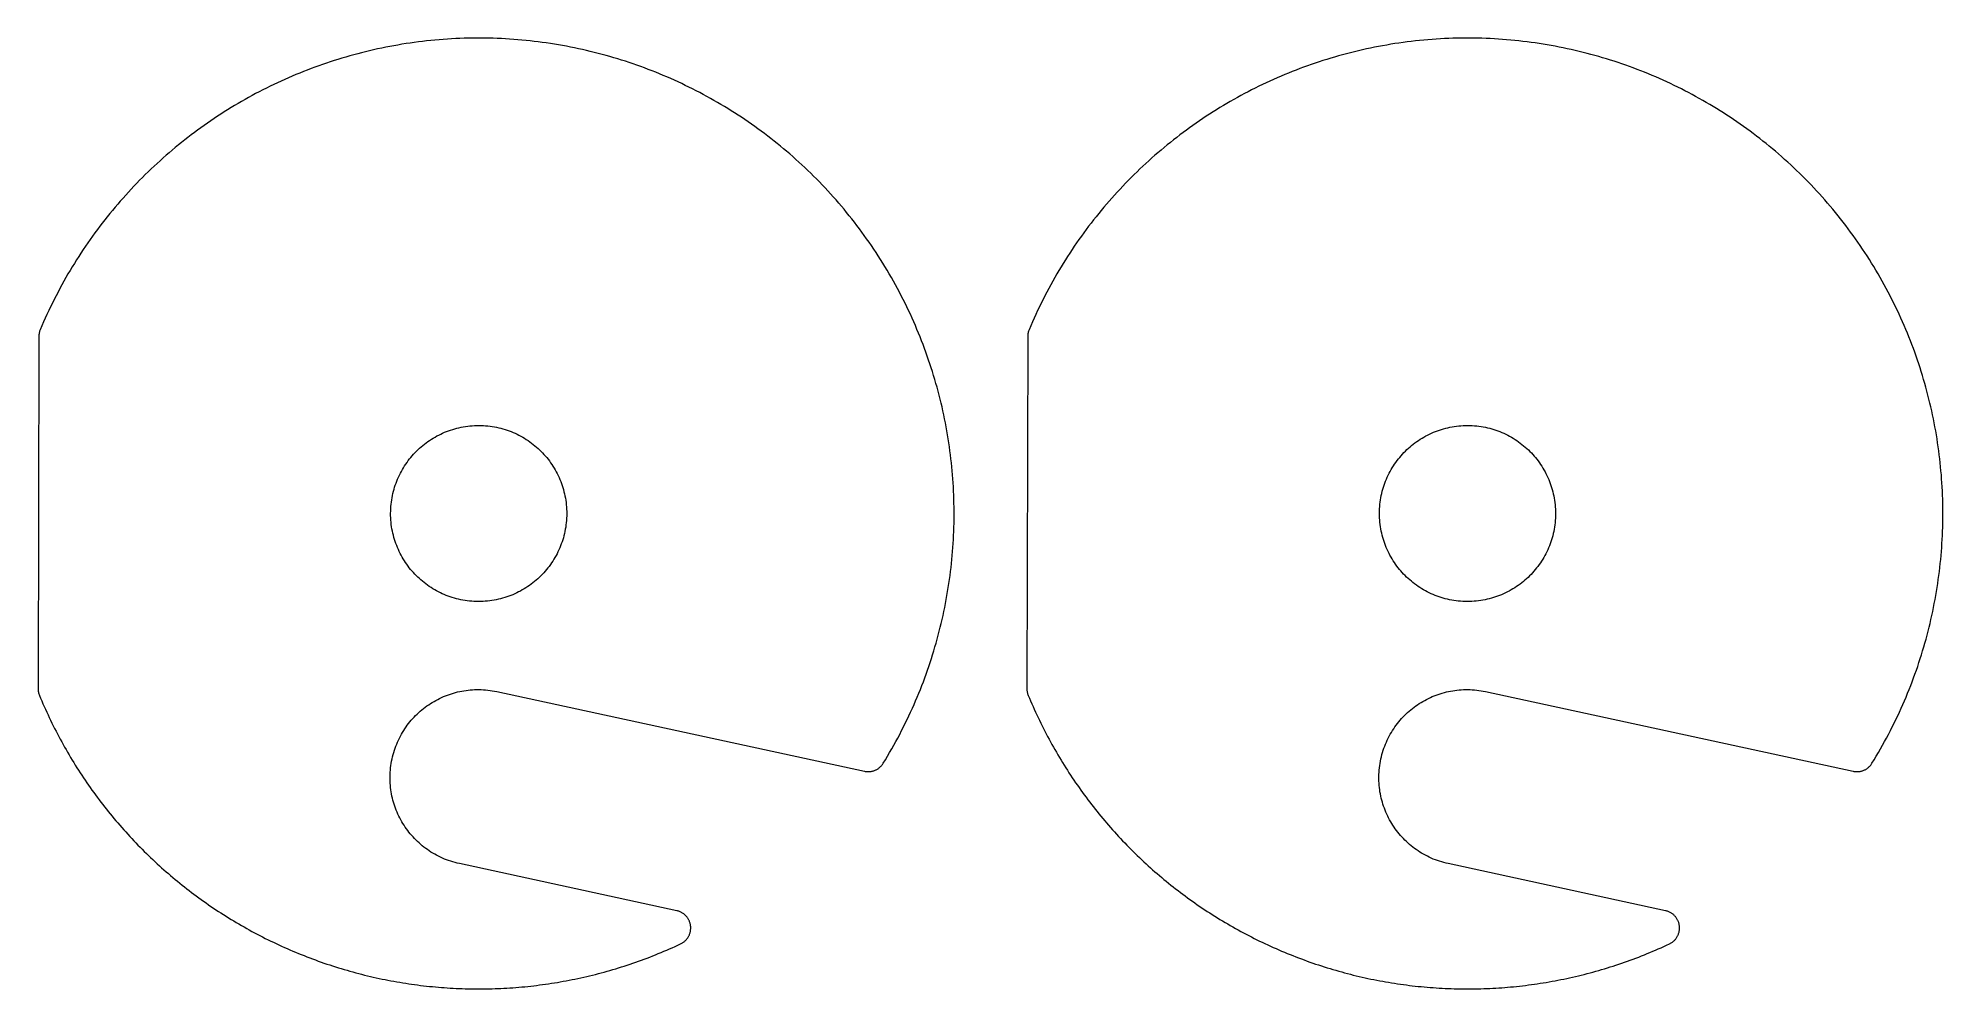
# Model space of a CAD drawing. Header units: inches. Extents: x -11.41 to -2.89, y 4.35 to 8.61.
import ezdxf

# ---------------------------------------------------------------- set-up
doc = ezdxf.new("R2010")
doc.units = ezdxf.units.IN
doc.header["$MEASUREMENT"] = 0
doc.layers.add('Layer 1', color=7, linetype='Continuous')

msp = doc.modelspace()

# ---------------------------------------------------------------- linework, layer by layer
at = {"layer": 'Layer 1', "color": 240, "lineweight": 9}
for points, knots in [([(-7.7132, 5.3276), (-7.7132, 5.3276), (-9.3576, 5.684), (-9.3576, 5.684), (-9.3576, 5.684), (-9.3576, 5.684), (-9.3676, 5.686), (-9.3676, 5.686), (-9.3676, 5.686), (-9.3676, 5.686), (-9.3775, 5.6878), (-9.3775, 5.6878), (-9.3775, 5.6878), (-9.3775, 5.6878), (-9.3875, 5.6893), (-9.3875, 5.6893), (-9.3875, 5.6893), (-9.3875, 5.6893), (-9.3974, 5.6905), (-9.3974, 5.6905), (-9.3974, 5.6905), (-9.3974, 5.6905), (-9.4073, 5.6915), (-9.4073, 5.6915), (-9.4073, 5.6915), (-9.4073, 5.6915), (-9.4172, 5.6922), (-9.4172, 5.6922), (-9.4172, 5.6922), (-9.4172, 5.6922), (-9.427, 5.6927), (-9.427, 5.6927), (-9.427, 5.6927), (-9.427, 5.6927), (-9.4368, 5.693), (-9.4368, 5.693), (-9.4368, 5.693), (-9.4368, 5.693), (-9.4466, 5.693), (-9.4466, 5.693), (-9.4466, 5.693), (-9.4466, 5.693), (-9.4564, 5.6927), (-9.4564, 5.6927), (-9.4564, 5.6927), (-9.4564, 5.6927), (-9.4661, 5.6922), (-9.4661, 5.6922), (-9.4661, 5.6922), (-9.4661, 5.6922), (-9.4758, 5.6915), (-9.4758, 5.6915), (-9.4758, 5.6915), (-9.4758, 5.6915), (-9.4854, 5.6905), (-9.4854, 5.6905), (-9.4854, 5.6905), (-9.4854, 5.6905), (-9.495, 5.6893), (-9.495, 5.6893), (-9.495, 5.6893), (-9.495, 5.6893), (-9.5045, 5.6879), (-9.5045, 5.6879), (-9.5045, 5.6879), (-9.5045, 5.6879), (-9.5139, 5.6862), (-9.5139, 5.6862), (-9.5139, 5.6862), (-9.5139, 5.6862), (-9.5233, 5.6843), (-9.5233, 5.6843), (-9.5233, 5.6843), (-9.5233, 5.6843), (-9.5326, 5.6822), (-9.5326, 5.6822), (-9.5326, 5.6822), (-9.5326, 5.6822), (-9.5419, 5.6798), (-9.5419, 5.6798), (-9.5419, 5.6798), (-9.5419, 5.6798), (-9.5511, 5.6773), (-9.5511, 5.6773), (-9.5511, 5.6773), (-9.5511, 5.6773), (-9.5602, 5.6745), (-9.5602, 5.6745), (-9.5602, 5.6745), (-9.5602, 5.6745), (-9.5692, 5.6715), (-9.5692, 5.6715), (-9.5692, 5.6715), (-9.5692, 5.6715), (-9.5781, 5.6683), (-9.5781, 5.6683), (-9.5781, 5.6683), (-9.5781, 5.6683), (-9.587, 5.6649), (-9.587, 5.6649), (-9.587, 5.6649), (-9.587, 5.6649), (-9.5957, 5.6613), (-9.5957, 5.6613), (-9.5957, 5.6613), (-9.5957, 5.6613), (-9.6044, 5.6574), (-9.6044, 5.6574), (-9.6044, 5.6574), (-9.6044, 5.6574), (-9.6129, 5.6534), (-9.6129, 5.6534), (-9.6129, 5.6534), (-9.6129, 5.6534), (-9.6214, 5.6492), (-9.6214, 5.6492), (-9.6214, 5.6492), (-9.6214, 5.6492), (-9.6297, 5.6447), (-9.6297, 5.6447), (-9.6297, 5.6447), (-9.6297, 5.6447), (-9.638, 5.6401), (-9.638, 5.6401), (-9.638, 5.6401), (-9.638, 5.6401), (-9.6461, 5.6353), (-9.6461, 5.6353), (-9.6461, 5.6353), (-9.6461, 5.6353), (-9.6541, 5.6302), (-9.6541, 5.6302), (-9.6541, 5.6302), (-9.6541, 5.6302), (-9.662, 5.625), (-9.662, 5.625), (-9.662, 5.625), (-9.662, 5.625), (-9.6697, 5.6196), (-9.6697, 5.6196), (-9.6697, 5.6196), (-9.6697, 5.6196), (-9.6774, 5.6141), (-9.6774, 5.6141), (-9.6774, 5.6141), (-9.6774, 5.6141), (-9.6849, 5.6083), (-9.6849, 5.6083), (-9.6849, 5.6083), (-9.6849, 5.6083), (-9.6922, 5.6024), (-9.6922, 5.6024), (-9.6922, 5.6024), (-9.6922, 5.6024), (-9.6994, 5.5962), (-9.6994, 5.5962), (-9.6994, 5.5962), (-9.6994, 5.5962), (-9.7065, 5.5899), (-9.7065, 5.5899), (-9.7065, 5.5899), (-9.7065, 5.5899), (-9.7134, 5.5835), (-9.7134, 5.5835), (-9.7134, 5.5835), (-9.7134, 5.5835), (-9.7202, 5.5768), (-9.7202, 5.5768), (-9.7202, 5.5768), (-9.7202, 5.5768), (-9.7268, 5.57), (-9.7268, 5.57), (-9.7268, 5.57), (-9.7268, 5.57), (-9.7333, 5.5631), (-9.7333, 5.5631), (-9.7333, 5.5631), (-9.7333, 5.5631), (-9.7396, 5.5559), (-9.7396, 5.5559), (-9.7396, 5.5559), (-9.7396, 5.5559), (-9.7457, 5.5486), (-9.7457, 5.5486), (-9.7457, 5.5486), (-9.7457, 5.5486), (-9.7517, 5.5412), (-9.7517, 5.5412), (-9.7517, 5.5412), (-9.7517, 5.5412), (-9.7575, 5.5336), (-9.7575, 5.5336), (-9.7575, 5.5336), (-9.7575, 5.5336), (-9.7631, 5.5258), (-9.7631, 5.5258), (-9.7631, 5.5258), (-9.7631, 5.5258), (-9.7685, 5.5179), (-9.7685, 5.5179), (-9.7685, 5.5179), (-9.7685, 5.5179), (-9.7737, 5.5098), (-9.7737, 5.5098), (-9.7737, 5.5098), (-9.7737, 5.5098), (-9.7788, 5.5016), (-9.7788, 5.5016), (-9.7788, 5.5016), (-9.7788, 5.5016), (-9.7837, 5.4933), (-9.7837, 5.4933), (-9.7837, 5.4933), (-9.7837, 5.4933), (-9.7883, 5.4848), (-9.7883, 5.4848), (-9.7883, 5.4848), (-9.7883, 5.4848), (-9.7928, 5.4761), (-9.7928, 5.4761), (-9.7928, 5.4761), (-9.7928, 5.4761), (-9.7971, 5.4673), (-9.7971, 5.4673), (-9.7971, 5.4673), (-9.7971, 5.4673), (-9.8011, 5.4584), (-9.8011, 5.4584), (-9.8011, 5.4584), (-9.8011, 5.4584), (-9.805, 5.4494), (-9.805, 5.4494), (-9.805, 5.4494), (-9.805, 5.4494), (-9.8086, 5.4402), (-9.8086, 5.4402), (-9.8086, 5.4402), (-9.8086, 5.4402), (-9.812, 5.4309), (-9.812, 5.4309), (-9.812, 5.4309), (-9.812, 5.4309), (-9.8152, 5.4215), (-9.8152, 5.4215), (-9.8152, 5.4215), (-9.8152, 5.4215), (-9.8182, 5.4119), (-9.8182, 5.4119), (-9.8182, 5.4119), (-9.8182, 5.4119), (-9.821, 5.4023), (-9.821, 5.4023), (-9.821, 5.4023), (-9.821, 5.4023), (-9.8235, 5.3925), (-9.8235, 5.3925), (-9.8235, 5.3925), (-9.8235, 5.3925), (-9.8258, 5.3826), (-9.8258, 5.3826), (-9.8258, 5.3826), (-9.8258, 5.3826), (-9.8278, 5.3726), (-9.8278, 5.3726), (-9.8278, 5.3726), (-9.8278, 5.3726), (-9.8295, 5.3627), (-9.8295, 5.3627), (-9.8295, 5.3627), (-9.8295, 5.3627), (-9.831, 5.3527), (-9.831, 5.3527), (-9.831, 5.3527), (-9.831, 5.3527), (-9.8323, 5.3428), (-9.8323, 5.3428), (-9.8323, 5.3428), (-9.8323, 5.3428), (-9.8333, 5.3329), (-9.8333, 5.3329), (-9.8333, 5.3329), (-9.8333, 5.3329), (-9.834, 5.323), (-9.834, 5.323), (-9.834, 5.323), (-9.834, 5.323), (-9.8345, 5.3132), (-9.8345, 5.3132), (-9.8345, 5.3132), (-9.8345, 5.3132), (-9.8347, 5.3033), (-9.8347, 5.3033), (-9.8347, 5.3033), (-9.8347, 5.3033), (-9.8347, 5.2936), (-9.8347, 5.2936), (-9.8347, 5.2936), (-9.8347, 5.2936), (-9.8345, 5.2838), (-9.8345, 5.2838), (-9.8345, 5.2838), (-9.8345, 5.2838), (-9.834, 5.2741), (-9.834, 5.2741), (-9.834, 5.2741), (-9.834, 5.2741), (-9.8333, 5.2644), (-9.8333, 5.2644), (-9.8333, 5.2644), (-9.8333, 5.2644), (-9.8323, 5.2548), (-9.8323, 5.2548), (-9.8323, 5.2548), (-9.8323, 5.2548), (-9.8311, 5.2452), (-9.8311, 5.2452), (-9.8311, 5.2452), (-9.8311, 5.2452), (-9.8296, 5.2357), (-9.8296, 5.2357), (-9.8296, 5.2357), (-9.8296, 5.2357), (-9.828, 5.2263), (-9.828, 5.2263), (-9.828, 5.2263), (-9.828, 5.2263), (-9.8261, 5.2169), (-9.8261, 5.2169), (-9.8261, 5.2169), (-9.8261, 5.2169), (-9.824, 5.2076), (-9.824, 5.2076), (-9.824, 5.2076), (-9.824, 5.2076), (-9.8216, 5.1983), (-9.8216, 5.1983), (-9.8216, 5.1983), (-9.8216, 5.1983), (-9.8191, 5.1891), (-9.8191, 5.1891), (-9.8191, 5.1891), (-9.8191, 5.1891), (-9.8163, 5.18), (-9.8163, 5.18), (-9.8163, 5.18), (-9.8163, 5.18), (-9.8133, 5.171), (-9.8133, 5.171), (-9.8133, 5.171), (-9.8133, 5.171), (-9.8101, 5.1621), (-9.8101, 5.1621), (-9.8101, 5.1621), (-9.8101, 5.1621), (-9.8067, 5.1532), (-9.8067, 5.1532), (-9.8067, 5.1532), (-9.8067, 5.1532), (-9.803, 5.1445), (-9.803, 5.1445), (-9.803, 5.1445), (-9.803, 5.1445), (-9.7992, 5.1358), (-9.7992, 5.1358), (-9.7992, 5.1358), (-9.7992, 5.1358), (-9.7952, 5.1273), (-9.7952, 5.1273), (-9.7952, 5.1273), (-9.7952, 5.1273), (-9.7909, 5.1188), (-9.7909, 5.1188), (-9.7909, 5.1188), (-9.7909, 5.1188), (-9.7865, 5.1105), (-9.7865, 5.1105), (-9.7865, 5.1105), (-9.7865, 5.1105), (-9.7819, 5.1022), (-9.7819, 5.1022), (-9.7819, 5.1022), (-9.7819, 5.1022), (-9.777, 5.0941), (-9.777, 5.0941), (-9.777, 5.0941), (-9.777, 5.0941), (-9.772, 5.0861), (-9.772, 5.0861), (-9.772, 5.0861), (-9.772, 5.0861), (-9.7668, 5.0782), (-9.7668, 5.0782), (-9.7668, 5.0782), (-9.7668, 5.0782), (-9.7614, 5.0705), (-9.7614, 5.0705), (-9.7614, 5.0705), (-9.7614, 5.0705), (-9.7558, 5.0628), (-9.7558, 5.0628), (-9.7558, 5.0628), (-9.7558, 5.0628), (-9.7501, 5.0553), (-9.7501, 5.0553), (-9.7501, 5.0553), (-9.7501, 5.0553), (-9.7441, 5.048), (-9.7441, 5.048), (-9.7441, 5.048), (-9.7441, 5.048), (-9.738, 5.0408), (-9.738, 5.0408), (-9.738, 5.0408), (-9.738, 5.0408), (-9.7317, 5.0337), (-9.7317, 5.0337), (-9.7317, 5.0337), (-9.7317, 5.0337), (-9.7253, 5.0268), (-9.7253, 5.0268), (-9.7253, 5.0268), (-9.7253, 5.0268), (-9.7186, 5.02), (-9.7186, 5.02), (-9.7186, 5.02), (-9.7186, 5.02), (-9.7118, 5.0134), (-9.7118, 5.0134), (-9.7118, 5.0134), (-9.7118, 5.0134), (-9.7048, 5.0069), (-9.7048, 5.0069), (-9.7048, 5.0069), (-9.7048, 5.0069), (-9.6977, 5.0006), (-9.6977, 5.0006), (-9.6977, 5.0006), (-9.6977, 5.0006), (-9.6904, 4.9945), (-9.6904, 4.9945), (-9.6904, 4.9945), (-9.6904, 4.9945), (-9.683, 4.9885), (-9.683, 4.9885), (-9.683, 4.9885), (-9.683, 4.9885), (-9.6754, 4.9827), (-9.6754, 4.9827), (-9.6754, 4.9827), (-9.6754, 4.9827), (-9.6676, 4.9771), (-9.6676, 4.9771), (-9.6676, 4.9771), (-9.6676, 4.9771), (-9.6597, 4.9717), (-9.6597, 4.9717), (-9.6597, 4.9717), (-9.6597, 4.9717), (-9.6516, 4.9665), (-9.6516, 4.9665), (-9.6516, 4.9665), (-9.6516, 4.9665), (-9.6434, 4.9614), (-9.6434, 4.9614), (-9.6434, 4.9614), (-9.6434, 4.9614), (-9.635, 4.9565), (-9.635, 4.9565), (-9.635, 4.9565), (-9.635, 4.9565), (-9.6265, 4.9519), (-9.6265, 4.9519), (-9.6265, 4.9519), (-9.6265, 4.9519), (-9.6179, 4.9474), (-9.6179, 4.9474), (-9.6179, 4.9474), (-9.6179, 4.9474), (-9.6091, 4.9431), (-9.6091, 4.9431), (-9.6091, 4.9431), (-9.6091, 4.9431), (-9.6002, 4.9391), (-9.6002, 4.9391), (-9.6002, 4.9391), (-9.6002, 4.9391), (-9.5912, 4.9352), (-9.5912, 4.9352), (-9.5912, 4.9352), (-9.5912, 4.9352), (-9.582, 4.9316), (-9.582, 4.9316), (-9.582, 4.9316), (-9.582, 4.9316), (-9.5727, 4.9281), (-9.5727, 4.9281), (-9.5727, 4.9281), (-9.5727, 4.9281), (-9.5633, 4.9249), (-9.5633, 4.9249), (-9.5633, 4.9249), (-9.5633, 4.9249), (-9.5537, 4.922), (-9.5537, 4.922), (-9.5537, 4.922), (-9.5537, 4.922), (-9.5441, 4.9192), (-9.5441, 4.9192), (-9.5441, 4.9192), (-9.5441, 4.9192), (-9.5343, 4.9167), (-9.5343, 4.9167), (-9.5343, 4.9167), (-9.5343, 4.9167), (-9.5244, 4.9144), (-9.5244, 4.9144), (-9.5244, 4.9144), (-9.5244, 4.9144), (-8.5523, 4.7038), (-8.5523, 4.7038), (-8.5523, 4.7038), (-8.5523, 4.7038), (-8.5492, 4.7031), (-8.5492, 4.7031), (-8.5492, 4.7031), (-8.5492, 4.7031), (-8.5462, 4.7022), (-8.5462, 4.7022), (-8.5462, 4.7022), (-8.5462, 4.7022), (-8.5432, 4.7013), (-8.5432, 4.7013), (-8.5432, 4.7013), (-8.5432, 4.7013), (-8.5403, 4.7002), (-8.5403, 4.7002), (-8.5403, 4.7002), (-8.5403, 4.7002), (-8.5375, 4.699), (-8.5375, 4.699), (-8.5375, 4.699), (-8.5375, 4.699), (-8.5347, 4.6977), (-8.5347, 4.6977), (-8.5347, 4.6977), (-8.5347, 4.6977), (-8.532, 4.6963), (-8.532, 4.6963), (-8.532, 4.6963), (-8.532, 4.6963), (-8.5293, 4.6949), (-8.5293, 4.6949), (-8.5293, 4.6949), (-8.5293, 4.6949), (-8.5267, 4.6933), (-8.5267, 4.6933), (-8.5267, 4.6933), (-8.5267, 4.6933), (-8.5242, 4.6916), (-8.5242, 4.6916), (-8.5242, 4.6916), (-8.5242, 4.6916), (-8.5217, 4.6898), (-8.5217, 4.6898), (-8.5217, 4.6898), (-8.5217, 4.6898), (-8.5193, 4.6879), (-8.5193, 4.6879), (-8.5193, 4.6879), (-8.5193, 4.6879), (-8.517, 4.686), (-8.517, 4.686), (-8.517, 4.686), (-8.517, 4.686), (-8.5148, 4.684), (-8.5148, 4.684), (-8.5148, 4.684), (-8.5148, 4.684), (-8.5126, 4.6818), (-8.5126, 4.6818), (-8.5126, 4.6818), (-8.5126, 4.6818), (-8.5106, 4.6796), (-8.5106, 4.6796), (-8.5106, 4.6796), (-8.5106, 4.6796), (-8.5086, 4.6774), (-8.5086, 4.6774), (-8.5086, 4.6774), (-8.5086, 4.6774), (-8.5067, 4.675), (-8.5067, 4.675), (-8.5067, 4.675), (-8.5067, 4.675), (-8.5049, 4.6726), (-8.5049, 4.6726), (-8.5049, 4.6726), (-8.5049, 4.6726), (-8.5032, 4.6701), (-8.5032, 4.6701), (-8.5032, 4.6701), (-8.5032, 4.6701), (-8.5016, 4.6675), (-8.5016, 4.6675), (-8.5016, 4.6675), (-8.5016, 4.6675), (-8.5, 4.6649), (-8.5, 4.6649), (-8.5, 4.6649), (-8.5, 4.6649), (-8.4986, 4.6622), (-8.4986, 4.6622), (-8.4986, 4.6622), (-8.4986, 4.6622), (-8.4973, 4.6595), (-8.4973, 4.6595), (-8.4973, 4.6595), (-8.4973, 4.6595), (-8.4961, 4.6567), (-8.4961, 4.6567), (-8.4961, 4.6567), (-8.4961, 4.6567), (-8.495, 4.6538), (-8.495, 4.6538), (-8.495, 4.6538), (-8.495, 4.6538), (-8.494, 4.6509), (-8.494, 4.6509), (-8.494, 4.6509), (-8.494, 4.6509), (-8.4931, 4.6479), (-8.4931, 4.6479), (-8.4931, 4.6479), (-8.4931, 4.6479), (-8.4923, 4.6449), (-8.4923, 4.6449), (-8.4923, 4.6449), (-8.4923, 4.6449), (-8.4917, 4.6419), (-8.4917, 4.6419), (-8.4917, 4.6419), (-8.4917, 4.6419), (-8.4911, 4.6388), (-8.4911, 4.6388), (-8.4911, 4.6388), (-8.4911, 4.6388), (-8.4907, 4.6357), (-8.4907, 4.6357), (-8.4907, 4.6357), (-8.4907, 4.6357), (-8.4904, 4.6325), (-8.4904, 4.6325), (-8.4904, 4.6325), (-8.4904, 4.6325), (-8.4903, 4.6294), (-8.4903, 4.6294), (-8.4903, 4.6294), (-8.4903, 4.6294), (-8.4902, 4.6263), (-8.4902, 4.6263), (-8.4902, 4.6263), (-8.4902, 4.6263), (-8.4903, 4.6232), (-8.4903, 4.6232), (-8.4903, 4.6232), (-8.4903, 4.6232), (-8.4905, 4.6201), (-8.4905, 4.6201), (-8.4905, 4.6201), (-8.4905, 4.6201), (-8.4908, 4.6171), (-8.4908, 4.6171), (-8.4908, 4.6171), (-8.4908, 4.6171), (-8.4913, 4.614), (-8.4913, 4.614), (-8.4913, 4.614), (-8.4913, 4.614), (-8.4918, 4.611), (-8.4918, 4.611), (-8.4918, 4.611), (-8.4918, 4.611), (-8.4925, 4.6081), (-8.4925, 4.6081), (-8.4925, 4.6081), (-8.4925, 4.6081), (-8.4933, 4.6051), (-8.4933, 4.6051), (-8.4933, 4.6051), (-8.4933, 4.6051), (-8.4942, 4.6022), (-8.4942, 4.6022), (-8.4942, 4.6022), (-8.4942, 4.6022), (-8.4952, 4.5994), (-8.4952, 4.5994), (-8.4952, 4.5994), (-8.4952, 4.5994), (-8.4963, 4.5966), (-8.4963, 4.5966), (-8.4963, 4.5966), (-8.4963, 4.5966), (-8.4975, 4.5938), (-8.4975, 4.5938), (-8.4975, 4.5938), (-8.4975, 4.5938), (-8.4988, 4.5911), (-8.4988, 4.5911), (-8.4988, 4.5911), (-8.4988, 4.5911), (-8.5002, 4.5884), (-8.5002, 4.5884), (-8.5002, 4.5884), (-8.5002, 4.5884), (-8.5018, 4.5858), (-8.5018, 4.5858), (-8.5018, 4.5858), (-8.5018, 4.5858), (-8.5034, 4.5833), (-8.5034, 4.5833), (-8.5034, 4.5833), (-8.5034, 4.5833), (-8.5051, 4.5808), (-8.5051, 4.5808), (-8.5051, 4.5808), (-8.5051, 4.5808), (-8.5069, 4.5784), (-8.5069, 4.5784), (-8.5069, 4.5784), (-8.5069, 4.5784), (-8.5088, 4.576), (-8.5088, 4.576), (-8.5088, 4.576), (-8.5088, 4.576), (-8.5108, 4.5737), (-8.5108, 4.5737), (-8.5108, 4.5737), (-8.5108, 4.5737), (-8.5129, 4.5715), (-8.5129, 4.5715), (-8.5129, 4.5715), (-8.5129, 4.5715), (-8.5151, 4.5694), (-8.5151, 4.5694), (-8.5151, 4.5694), (-8.5151, 4.5694), (-8.5174, 4.5674), (-8.5174, 4.5674), (-8.5174, 4.5674), (-8.5174, 4.5674), (-8.5197, 4.5654), (-8.5197, 4.5654), (-8.5197, 4.5654), (-8.5197, 4.5654), (-8.5222, 4.5635), (-8.5222, 4.5635), (-8.5222, 4.5635), (-8.5222, 4.5635), (-8.5247, 4.5617), (-8.5247, 4.5617), (-8.5247, 4.5617), (-8.5247, 4.5617), (-8.5273, 4.56), (-8.5273, 4.56), (-8.5273, 4.56), (-8.5273, 4.56), (-8.53, 4.5584), (-8.53, 4.5584), (-8.53, 4.5584), (-8.53, 4.5584), (-8.5327, 4.5569), (-8.5327, 4.5569), (-8.5327, 4.5569), (-8.5327, 4.5569), (-8.5355, 4.5556), (-8.5355, 4.5556), (-8.5355, 4.5556), (-8.5355, 4.5556), (-8.5479, 4.5498), (-8.5479, 4.5498), (-8.5479, 4.5498), (-8.5479, 4.5498), (-8.5602, 4.5442), (-8.5602, 4.5442), (-8.5602, 4.5442), (-8.5602, 4.5442), (-8.5726, 4.5386), (-8.5726, 4.5386), (-8.5726, 4.5386), (-8.5726, 4.5386), (-8.5851, 4.5331), (-8.5851, 4.5331), (-8.5851, 4.5331), (-8.5851, 4.5331), (-8.5975, 4.5277), (-8.5975, 4.5277), (-8.5975, 4.5277), (-8.5975, 4.5277), (-8.61, 4.5224), (-8.61, 4.5224), (-8.61, 4.5224), (-8.61, 4.5224), (-8.6225, 4.5171), (-8.6225, 4.5171), (-8.6225, 4.5171), (-8.6225, 4.5171), (-8.635, 4.512), (-8.635, 4.512), (-8.635, 4.512), (-8.635, 4.512), (-8.6476, 4.5069), (-8.6476, 4.5069), (-8.6476, 4.5069), (-8.6476, 4.5069), (-8.6601, 4.5019), (-8.6601, 4.5019), (-8.6601, 4.5019), (-8.6601, 4.5019), (-8.6727, 4.497), (-8.6727, 4.497), (-8.6727, 4.497), (-8.6727, 4.497), (-8.6854, 4.4921), (-8.6854, 4.4921), (-8.6854, 4.4921), (-8.6854, 4.4921), (-8.698, 4.4874), (-8.698, 4.4874), (-8.698, 4.4874), (-8.698, 4.4874), (-8.7107, 4.4827), (-8.7107, 4.4827), (-8.7107, 4.4827), (-8.7107, 4.4827), (-8.7234, 4.4781), (-8.7234, 4.4781), (-8.7234, 4.4781), (-8.7234, 4.4781), (-8.7361, 4.4737), (-8.7361, 4.4737), (-8.7361, 4.4737), (-8.7361, 4.4737), (-8.7489, 4.4692), (-8.7489, 4.4692), (-8.7489, 4.4692), (-8.7489, 4.4692), (-8.7616, 4.4649), (-8.7616, 4.4649), (-8.7616, 4.4649), (-8.7616, 4.4649), (-8.7744, 4.4607), (-8.7744, 4.4607), (-8.7744, 4.4607), (-8.7744, 4.4607), (-8.7872, 4.4565), (-8.7872, 4.4565), (-8.7872, 4.4565), (-8.7872, 4.4565), (-8.8, 4.4524), (-8.8, 4.4524), (-8.8, 4.4524), (-8.8, 4.4524), (-8.8129, 4.4484), (-8.8129, 4.4484), (-8.8129, 4.4484), (-8.8129, 4.4484), (-8.8257, 4.4445), (-8.8257, 4.4445), (-8.8257, 4.4445), (-8.8257, 4.4445), (-8.8386, 4.4407), (-8.8386, 4.4407), (-8.8386, 4.4407), (-8.8386, 4.4407), (-8.8515, 4.4369), (-8.8515, 4.4369), (-8.8515, 4.4369), (-8.8515, 4.4369), (-8.8645, 4.4332), (-8.8645, 4.4332), (-8.8645, 4.4332), (-8.8645, 4.4332), (-8.8774, 4.4297), (-8.8774, 4.4297), (-8.8774, 4.4297), (-8.8774, 4.4297), (-8.8904, 4.4262), (-8.8904, 4.4262), (-8.8904, 4.4262), (-8.8904, 4.4262), (-8.9033, 4.4227), (-8.9033, 4.4227), (-8.9033, 4.4227), (-8.9033, 4.4227), (-8.9163, 4.4194), (-8.9163, 4.4194), (-8.9163, 4.4194), (-8.9163, 4.4194), (-8.9293, 4.4162), (-8.9293, 4.4162), (-8.9293, 4.4162), (-8.9293, 4.4162), (-8.9424, 4.413), (-8.9424, 4.413), (-8.9424, 4.413), (-8.9424, 4.413), (-8.9554, 4.4099), (-8.9554, 4.4099), (-8.9554, 4.4099), (-8.9554, 4.4099), (-8.9685, 4.4069), (-8.9685, 4.4069), (-8.9685, 4.4069), (-8.9685, 4.4069), (-8.9815, 4.404), (-8.9815, 4.404), (-8.9815, 4.404), (-8.9815, 4.404), (-8.9946, 4.4011), (-8.9946, 4.4011), (-8.9946, 4.4011), (-8.9946, 4.4011), (-9.0077, 4.3984), (-9.0077, 4.3984), (-9.0077, 4.3984), (-9.0077, 4.3984), (-9.0208, 4.3957), (-9.0208, 4.3957), (-9.0208, 4.3957), (-9.0208, 4.3957), (-9.0339, 4.3931), (-9.0339, 4.3931), (-9.0339, 4.3931), (-9.0339, 4.3931), (-9.0471, 4.3906), (-9.0471, 4.3906), (-9.0471, 4.3906), (-9.0471, 4.3906), (-9.0602, 4.3882), (-9.0602, 4.3882), (-9.0602, 4.3882), (-9.0602, 4.3882), (-9.0734, 4.3859), (-9.0734, 4.3859), (-9.0734, 4.3859), (-9.0734, 4.3859), (-9.0866, 4.3836), (-9.0866, 4.3836), (-9.0866, 4.3836), (-9.0866, 4.3836), (-9.0998, 4.3815), (-9.0998, 4.3815), (-9.0998, 4.3815), (-9.0998, 4.3815), (-9.113, 4.3794), (-9.113, 4.3794), (-9.113, 4.3794), (-9.113, 4.3794), (-9.1262, 4.3774), (-9.1262, 4.3774), (-9.1262, 4.3774), (-9.1262, 4.3774), (-9.1394, 4.3754), (-9.1394, 4.3754), (-9.1394, 4.3754), (-9.1394, 4.3754), (-9.1526, 4.3736), (-9.1526, 4.3736), (-9.1526, 4.3736), (-9.1526, 4.3736), (-9.1659, 4.3719), (-9.1659, 4.3719), (-9.1659, 4.3719), (-9.1659, 4.3719), (-9.1791, 4.3702), (-9.1791, 4.3702), (-9.1791, 4.3702), (-9.1791, 4.3702), (-9.1924, 4.3686), (-9.1924, 4.3686), (-9.1924, 4.3686), (-9.1924, 4.3686), (-9.2056, 4.3671), (-9.2056, 4.3671), (-9.2056, 4.3671), (-9.2056, 4.3671), (-9.2189, 4.3657), (-9.2189, 4.3657), (-9.2189, 4.3657), (-9.2189, 4.3657), (-9.2322, 4.3643), (-9.2322, 4.3643), (-9.2322, 4.3643), (-9.2322, 4.3643), (-9.2455, 4.3631), (-9.2455, 4.3631), (-9.2455, 4.3631), (-9.2455, 4.3631), (-9.2588, 4.3619), (-9.2588, 4.3619), (-9.2588, 4.3619), (-9.2588, 4.3619), (-9.2721, 4.3608), (-9.2721, 4.3608), (-9.2721, 4.3608), (-9.2721, 4.3608), (-9.2854, 4.3598), (-9.2854, 4.3598), (-9.2854, 4.3598), (-9.2854, 4.3598), (-9.2987, 4.3589), (-9.2987, 4.3589), (-9.2987, 4.3589), (-9.2987, 4.3589), (-9.312, 4.3581), (-9.312, 4.3581), (-9.312, 4.3581), (-9.312, 4.3581), (-9.3253, 4.3573), (-9.3253, 4.3573), (-9.3253, 4.3573), (-9.3253, 4.3573), (-9.3386, 4.3567), (-9.3386, 4.3567), (-9.3386, 4.3567), (-9.3386, 4.3567), (-9.3519, 4.3561), (-9.3519, 4.3561), (-9.3519, 4.3561), (-9.3519, 4.3561), (-9.3653, 4.3556), (-9.3653, 4.3556), (-9.3653, 4.3556), (-9.3653, 4.3556), (-9.3786, 4.3552), (-9.3786, 4.3552), (-9.3786, 4.3552), (-9.3786, 4.3552), (-9.3919, 4.3548), (-9.3919, 4.3548), (-9.3919, 4.3548), (-9.3919, 4.3548), (-9.4053, 4.3546), (-9.4053, 4.3546), (-9.4053, 4.3546), (-9.4053, 4.3546), (-9.4186, 4.3544), (-9.4186, 4.3544), (-9.4186, 4.3544), (-9.4186, 4.3544), (-9.432, 4.3543), (-9.432, 4.3543), (-9.432, 4.3543), (-9.432, 4.3543), (-9.4453, 4.3543), (-9.4453, 4.3543), (-9.4453, 4.3543), (-9.4453, 4.3543), (-9.4586, 4.3544), (-9.4586, 4.3544), (-9.4586, 4.3544), (-9.4586, 4.3544), (-9.472, 4.3546), (-9.472, 4.3546), (-9.472, 4.3546), (-9.472, 4.3546), (-9.4853, 4.3548), (-9.4853, 4.3548), (-9.4853, 4.3548), (-9.4853, 4.3548), (-9.4987, 4.3552), (-9.4987, 4.3552), (-9.4987, 4.3552), (-9.4987, 4.3552), (-9.512, 4.3556), (-9.512, 4.3556), (-9.512, 4.3556), (-9.512, 4.3556), (-9.5253, 4.3561), (-9.5253, 4.3561), (-9.5253, 4.3561), (-9.5253, 4.3561), (-9.5387, 4.3567), (-9.5387, 4.3567), (-9.5387, 4.3567), (-9.5387, 4.3567), (-9.552, 4.3574), (-9.552, 4.3574), (-9.552, 4.3574), (-9.552, 4.3574), (-9.5653, 4.3581), (-9.5653, 4.3581), (-9.5653, 4.3581), (-9.5653, 4.3581), (-9.5787, 4.359), (-9.5787, 4.359), (-9.5787, 4.359), (-9.5787, 4.359), (-9.592, 4.3599), (-9.592, 4.3599), (-9.592, 4.3599), (-9.592, 4.3599), (-9.6053, 4.3609), (-9.6053, 4.3609), (-9.6053, 4.3609), (-9.6053, 4.3609), (-9.6186, 4.362), (-9.6186, 4.362), (-9.6186, 4.362), (-9.6186, 4.362), (-9.6319, 4.3631), (-9.6319, 4.3631), (-9.6319, 4.3631), (-9.6319, 4.3631), (-9.6452, 4.3644), (-9.6452, 4.3644), (-9.6452, 4.3644), (-9.6452, 4.3644), (-9.6585, 4.3657), (-9.6585, 4.3657), (-9.6585, 4.3657), (-9.6585, 4.3657), (-9.6718, 4.3672), (-9.6718, 4.3672), (-9.6718, 4.3672), (-9.6718, 4.3672), (-9.6851, 4.3687), (-9.6851, 4.3687), (-9.6851, 4.3687), (-9.6851, 4.3687), (-9.6984, 4.3703), (-9.6984, 4.3703), (-9.6984, 4.3703), (-9.6984, 4.3703), (-9.7117, 4.372), (-9.7117, 4.372), (-9.7117, 4.372), (-9.7117, 4.372), (-9.7249, 4.3737), (-9.7249, 4.3737), (-9.7249, 4.3737), (-9.7249, 4.3737), (-9.7382, 4.3756), (-9.7382, 4.3756), (-9.7382, 4.3756), (-9.7382, 4.3756), (-9.7514, 4.3775), (-9.7514, 4.3775), (-9.7514, 4.3775), (-9.7514, 4.3775), (-9.7647, 4.3795), (-9.7647, 4.3795), (-9.7647, 4.3795), (-9.7647, 4.3795), (-9.7779, 4.3816), (-9.7779, 4.3816), (-9.7779, 4.3816), (-9.7779, 4.3816), (-9.7911, 4.3838), (-9.7911, 4.3838), (-9.7911, 4.3838), (-9.7911, 4.3838), (-9.8043, 4.3861), (-9.8043, 4.3861), (-9.8043, 4.3861), (-9.8043, 4.3861), (-9.8175, 4.3884), (-9.8175, 4.3884), (-9.8175, 4.3884), (-9.8175, 4.3884), (-9.8307, 4.3908), (-9.8307, 4.3908), (-9.8307, 4.3908), (-9.8307, 4.3908), (-9.8439, 4.3934), (-9.8439, 4.3934), (-9.8439, 4.3934), (-9.8439, 4.3934), (-9.8571, 4.396), (-9.8571, 4.396), (-9.8571, 4.396), (-9.8571, 4.396), (-9.8702, 4.3986), (-9.8702, 4.3986), (-9.8702, 4.3986), (-9.8702, 4.3986), (-9.8834, 4.4014), (-9.8834, 4.4014), (-9.8834, 4.4014), (-9.8834, 4.4014), (-9.8965, 4.4043), (-9.8965, 4.4043), (-9.8965, 4.4043), (-9.8965, 4.4043), (-9.9096, 4.4072), (-9.9096, 4.4072), (-9.9096, 4.4072), (-9.9096, 4.4072), (-9.9227, 4.4102), (-9.9227, 4.4102), (-9.9227, 4.4102), (-9.9227, 4.4102), (-9.9358, 4.4133), (-9.9358, 4.4133), (-9.9358, 4.4133), (-9.9358, 4.4133), (-9.9489, 4.4165), (-9.9489, 4.4165), (-9.9489, 4.4165), (-9.9489, 4.4165), (-9.962, 4.4198), (-9.962, 4.4198), (-9.962, 4.4198), (-9.962, 4.4198), (-9.975, 4.4232), (-9.975, 4.4232), (-9.975, 4.4232), (-9.975, 4.4232), (-9.988, 4.4266), (-9.988, 4.4266), (-9.988, 4.4266), (-9.988, 4.4266), (-10.0011, 4.4301), (-10.0011, 4.4301), (-10.0011, 4.4301), (-10.0011, 4.4301), (-10.0141, 4.4337), (-10.0141, 4.4337), (-10.0141, 4.4337), (-10.0141, 4.4337), (-10.027, 4.4374), (-10.027, 4.4374), (-10.027, 4.4374), (-10.027, 4.4374), (-10.04, 4.4412), (-10.04, 4.4412), (-10.04, 4.4412), (-10.04, 4.4412), (-10.0529, 4.4451), (-10.0529, 4.4451), (-10.0529, 4.4451), (-10.0529, 4.4451), (-10.0659, 4.449), (-10.0659, 4.449), (-10.0659, 4.449), (-10.0659, 4.449), (-10.0788, 4.4531), (-10.0788, 4.4531), (-10.0788, 4.4531), (-10.0788, 4.4531), (-10.0917, 4.4572), (-10.0917, 4.4572), (-10.0917, 4.4572), (-10.0917, 4.4572), (-10.1046, 4.4614), (-10.1046, 4.4614), (-10.1046, 4.4614), (-10.1046, 4.4614), (-10.1174, 4.4657), (-10.1174, 4.4657), (-10.1174, 4.4657), (-10.1174, 4.4657), (-10.1302, 4.4701), (-10.1302, 4.4701), (-10.1302, 4.4701), (-10.1302, 4.4701), (-10.143, 4.4745), (-10.143, 4.4745), (-10.143, 4.4745), (-10.143, 4.4745), (-10.1558, 4.479), (-10.1558, 4.479), (-10.1558, 4.479), (-10.1558, 4.479), (-10.1686, 4.4837), (-10.1686, 4.4837), (-10.1686, 4.4837), (-10.1686, 4.4837), (-10.1814, 4.4884), (-10.1814, 4.4884), (-10.1814, 4.4884), (-10.1814, 4.4884), (-10.1941, 4.4932), (-10.1941, 4.4932), (-10.1941, 4.4932), (-10.1941, 4.4932), (-10.2068, 4.4981), (-10.2068, 4.4981), (-10.2068, 4.4981), (-10.2068, 4.4981), (-10.2195, 4.503), (-10.2195, 4.503), (-10.2195, 4.503), (-10.2195, 4.503), (-10.2321, 4.508), (-10.2321, 4.508), (-10.2321, 4.508), (-10.2321, 4.508), (-10.2447, 4.5132), (-10.2447, 4.5132), (-10.2447, 4.5132), (-10.2447, 4.5132), (-10.2572, 4.5184), (-10.2572, 4.5184), (-10.2572, 4.5184), (-10.2572, 4.5184), (-10.2697, 4.5236), (-10.2697, 4.5236), (-10.2697, 4.5236), (-10.2697, 4.5236), (-10.2822, 4.529), (-10.2822, 4.529), (-10.2822, 4.529), (-10.2822, 4.529), (-10.2946, 4.5344), (-10.2946, 4.5344), (-10.2946, 4.5344), (-10.2946, 4.5344), (-10.307, 4.5399), (-10.307, 4.5399), (-10.307, 4.5399), (-10.307, 4.5399), (-10.3194, 4.5454), (-10.3194, 4.5454), (-10.3194, 4.5454), (-10.3194, 4.5454), (-10.3317, 4.5511), (-10.3317, 4.5511), (-10.3317, 4.5511), (-10.3317, 4.5511), (-10.3439, 4.5568), (-10.3439, 4.5568), (-10.3439, 4.5568), (-10.3439, 4.5568), (-10.3561, 4.5626), (-10.3561, 4.5626), (-10.3561, 4.5626), (-10.3561, 4.5626), (-10.3683, 4.5685), (-10.3683, 4.5685), (-10.3683, 4.5685), (-10.3683, 4.5685), (-10.3804, 4.5744), (-10.3804, 4.5744), (-10.3804, 4.5744), (-10.3804, 4.5744), (-10.3925, 4.5804), (-10.3925, 4.5804), (-10.3925, 4.5804), (-10.3925, 4.5804), (-10.4045, 4.5865), (-10.4045, 4.5865), (-10.4045, 4.5865), (-10.4045, 4.5865), (-10.4165, 4.5927), (-10.4165, 4.5927), (-10.4165, 4.5927), (-10.4165, 4.5927), (-10.4285, 4.5989), (-10.4285, 4.5989), (-10.4285, 4.5989), (-10.4285, 4.5989), (-10.4404, 4.6053), (-10.4404, 4.6053), (-10.4404, 4.6053), (-10.4404, 4.6053), (-10.4522, 4.6116), (-10.4522, 4.6116), (-10.4522, 4.6116), (-10.4522, 4.6116), (-10.464, 4.6181), (-10.464, 4.6181), (-10.464, 4.6181), (-10.464, 4.6181), (-10.4758, 4.6246), (-10.4758, 4.6246), (-10.4758, 4.6246), (-10.4758, 4.6246), (-10.4875, 4.6312), (-10.4875, 4.6312), (-10.4875, 4.6312), (-10.4875, 4.6312), (-10.4992, 4.6379), (-10.4992, 4.6379), (-10.4992, 4.6379), (-10.4992, 4.6379), (-10.5108, 4.6446), (-10.5108, 4.6446), (-10.5108, 4.6446), (-10.5108, 4.6446), (-10.5224, 4.6514), (-10.5224, 4.6514), (-10.5224, 4.6514), (-10.5224, 4.6514), (-10.5339, 4.6583), (-10.5339, 4.6583), (-10.5339, 4.6583), (-10.5339, 4.6583), (-10.5454, 4.6653), (-10.5454, 4.6653), (-10.5454, 4.6653), (-10.5454, 4.6653), (-10.5568, 4.6723), (-10.5568, 4.6723), (-10.5568, 4.6723), (-10.5568, 4.6723), (-10.5682, 4.6794), (-10.5682, 4.6794), (-10.5682, 4.6794), (-10.5682, 4.6794), (-10.5796, 4.6866), (-10.5796, 4.6866), (-10.5796, 4.6866), (-10.5796, 4.6866), (-10.5909, 4.6938), (-10.5909, 4.6938), (-10.5909, 4.6938), (-10.5909, 4.6938), (-10.6021, 4.7011), (-10.6021, 4.7011), (-10.6021, 4.7011), (-10.6021, 4.7011), (-10.6133, 4.7085), (-10.6133, 4.7085), (-10.6133, 4.7085), (-10.6133, 4.7085), (-10.6244, 4.7159), (-10.6244, 4.7159), (-10.6244, 4.7159), (-10.6244, 4.7159), (-10.6355, 4.7234), (-10.6355, 4.7234), (-10.6355, 4.7234), (-10.6355, 4.7234), (-10.6465, 4.731), (-10.6465, 4.731), (-10.6465, 4.731), (-10.6465, 4.731), (-10.6575, 4.7386), (-10.6575, 4.7386), (-10.6575, 4.7386), (-10.6575, 4.7386), (-10.6685, 4.7463), (-10.6685, 4.7463), (-10.6685, 4.7463), (-10.6685, 4.7463), (-10.6794, 4.7541), (-10.6794, 4.7541), (-10.6794, 4.7541), (-10.6794, 4.7541), (-10.6902, 4.7619), (-10.6902, 4.7619), (-10.6902, 4.7619), (-10.6902, 4.7619), (-10.701, 4.7698), (-10.701, 4.7698), (-10.701, 4.7698), (-10.701, 4.7698), (-10.7117, 4.7778), (-10.7117, 4.7778), (-10.7117, 4.7778), (-10.7117, 4.7778), (-10.7224, 4.7859), (-10.7224, 4.7859), (-10.7224, 4.7859), (-10.7224, 4.7859), (-10.733, 4.794), (-10.733, 4.794), (-10.733, 4.794), (-10.733, 4.794), (-10.7436, 4.8021), (-10.7436, 4.8021), (-10.7436, 4.8021), (-10.7436, 4.8021), (-10.7541, 4.8104), (-10.7541, 4.8104), (-10.7541, 4.8104), (-10.7541, 4.8104), (-10.7646, 4.8187), (-10.7646, 4.8187), (-10.7646, 4.8187), (-10.7646, 4.8187), (-10.775, 4.827), (-10.775, 4.827), (-10.775, 4.827), (-10.775, 4.827), (-10.7853, 4.8355), (-10.7853, 4.8355), (-10.7853, 4.8355), (-10.7853, 4.8355), (-10.7956, 4.8439), (-10.7956, 4.8439), (-10.7956, 4.8439), (-10.7956, 4.8439), (-10.8059, 4.8525), (-10.8059, 4.8525), (-10.8059, 4.8525), (-10.8059, 4.8525), (-10.8161, 4.8611), (-10.8161, 4.8611), (-10.8161, 4.8611), (-10.8161, 4.8611), (-10.8262, 4.8698), (-10.8262, 4.8698), (-10.8262, 4.8698), (-10.8262, 4.8698), (-10.8363, 4.8785), (-10.8363, 4.8785), (-10.8363, 4.8785), (-10.8363, 4.8785), (-10.8463, 4.8873), (-10.8463, 4.8873), (-10.8463, 4.8873), (-10.8463, 4.8873), (-10.8563, 4.8962), (-10.8563, 4.8962), (-10.8563, 4.8962), (-10.8563, 4.8962), (-10.8662, 4.9051), (-10.8662, 4.9051), (-10.8662, 4.9051), (-10.8662, 4.9051), (-10.876, 4.9141), (-10.876, 4.9141), (-10.876, 4.9141), (-10.876, 4.9141), (-10.8858, 4.9232), (-10.8858, 4.9232), (-10.8858, 4.9232), (-10.8858, 4.9232), (-10.8956, 4.9323), (-10.8956, 4.9323), (-10.8956, 4.9323), (-10.8956, 4.9323), (-10.9053, 4.9415), (-10.9053, 4.9415), (-10.9053, 4.9415), (-10.9053, 4.9415), (-10.9149, 4.9507), (-10.9149, 4.9507), (-10.9149, 4.9507), (-10.9149, 4.9507), (-10.9245, 4.96), (-10.9245, 4.96), (-10.9245, 4.96), (-10.9245, 4.96), (-10.934, 4.9694), (-10.934, 4.9694), (-10.934, 4.9694), (-10.934, 4.9694), (-10.9434, 4.9788), (-10.9434, 4.9788), (-10.9434, 4.9788), (-10.9434, 4.9788), (-10.9528, 4.9882), (-10.9528, 4.9882), (-10.9528, 4.9882), (-10.9528, 4.9882), (-10.9621, 4.9978), (-10.9621, 4.9978), (-10.9621, 4.9978), (-10.9621, 4.9978), (-10.9714, 5.0074), (-10.9714, 5.0074), (-10.9714, 5.0074), (-10.9714, 5.0074), (-10.9806, 5.017), (-10.9806, 5.017), (-10.9806, 5.017), (-10.9806, 5.017), (-10.9898, 5.0267), (-10.9898, 5.0267), (-10.9898, 5.0267), (-10.9898, 5.0267), (-10.9989, 5.0365), (-10.9989, 5.0365), (-10.9989, 5.0365), (-10.9989, 5.0365), (-11.0079, 5.0463), (-11.0079, 5.0463), (-11.0079, 5.0463), (-11.0079, 5.0463), (-11.0169, 5.0562), (-11.0169, 5.0562), (-11.0169, 5.0562), (-11.0169, 5.0562), (-11.0258, 5.0661), (-11.0258, 5.0661), (-11.0258, 5.0661), (-11.0258, 5.0661), (-11.0346, 5.0761), (-11.0346, 5.0761), (-11.0346, 5.0761), (-11.0346, 5.0761), (-11.0434, 5.0862), (-11.0434, 5.0862), (-11.0434, 5.0862), (-11.0434, 5.0862), (-11.0521, 5.0963), (-11.0521, 5.0963), (-11.0521, 5.0963), (-11.0521, 5.0963), (-11.0608, 5.1064), (-11.0608, 5.1064), (-11.0608, 5.1064), (-11.0608, 5.1064), (-11.0694, 5.1166), (-11.0694, 5.1166), (-11.0694, 5.1166), (-11.0694, 5.1166), (-11.0779, 5.1269), (-11.0779, 5.1269), (-11.0779, 5.1269), (-11.0779, 5.1269), (-11.0864, 5.1372), (-11.0864, 5.1372), (-11.0864, 5.1372), (-11.0864, 5.1372), (-11.0948, 5.1476), (-11.0948, 5.1476), (-11.0948, 5.1476), (-11.0948, 5.1476), (-11.1032, 5.1581), (-11.1032, 5.1581), (-11.1032, 5.1581), (-11.1032, 5.1581), (-11.1114, 5.1686), (-11.1114, 5.1686), (-11.1114, 5.1686), (-11.1114, 5.1686), (-11.1196, 5.1791), (-11.1196, 5.1791), (-11.1196, 5.1791), (-11.1196, 5.1791), (-11.1278, 5.1897), (-11.1278, 5.1897), (-11.1278, 5.1897), (-11.1278, 5.1897), (-11.1359, 5.2004), (-11.1359, 5.2004), (-11.1359, 5.2004), (-11.1359, 5.2004), (-11.1439, 5.2111), (-11.1439, 5.2111), (-11.1439, 5.2111), (-11.1439, 5.2111), (-11.1519, 5.2218), (-11.1519, 5.2218), (-11.1519, 5.2218), (-11.1519, 5.2218), (-11.1597, 5.2326), (-11.1597, 5.2326), (-11.1597, 5.2326), (-11.1597, 5.2326), (-11.1676, 5.2435), (-11.1676, 5.2435), (-11.1676, 5.2435), (-11.1676, 5.2435), (-11.1753, 5.2544), (-11.1753, 5.2544), (-11.1753, 5.2544), (-11.1753, 5.2544), (-11.183, 5.2654), (-11.183, 5.2654), (-11.183, 5.2654), (-11.183, 5.2654), (-11.1906, 5.2764), (-11.1906, 5.2764), (-11.1906, 5.2764), (-11.1906, 5.2764), (-11.1982, 5.2875), (-11.1982, 5.2875), (-11.1982, 5.2875), (-11.1982, 5.2875), (-11.2057, 5.2986), (-11.2057, 5.2986), (-11.2057, 5.2986), (-11.2057, 5.2986), (-11.2131, 5.3097), (-11.2131, 5.3097), (-11.2131, 5.3097), (-11.2131, 5.3097), (-11.2204, 5.321), (-11.2204, 5.321), (-11.2204, 5.321), (-11.2204, 5.321), (-11.2277, 5.3322), (-11.2277, 5.3322), (-11.2277, 5.3322), (-11.2277, 5.3322), (-11.2349, 5.3436), (-11.2349, 5.3436), (-11.2349, 5.3436), (-11.2349, 5.3436), (-11.2421, 5.3549), (-11.2421, 5.3549), (-11.2421, 5.3549), (-11.2421, 5.3549), (-11.2492, 5.3663), (-11.2492, 5.3663), (-11.2492, 5.3663), (-11.2492, 5.3663), (-11.2562, 5.3778), (-11.2562, 5.3778), (-11.2562, 5.3778), (-11.2562, 5.3778), (-11.2631, 5.3893), (-11.2631, 5.3893), (-11.2631, 5.3893), (-11.2631, 5.3893), (-11.27, 5.4009), (-11.27, 5.4009), (-11.27, 5.4009), (-11.27, 5.4009), (-11.2768, 5.4125), (-11.2768, 5.4125), (-11.2768, 5.4125), (-11.2768, 5.4125), (-11.2835, 5.4242), (-11.2835, 5.4242), (-11.2835, 5.4242), (-11.2835, 5.4242), (-11.2901, 5.4359), (-11.2901, 5.4359), (-11.2901, 5.4359), (-11.2901, 5.4359), (-11.2967, 5.4476), (-11.2967, 5.4476), (-11.2967, 5.4476), (-11.2967, 5.4476), (-11.3032, 5.4594), (-11.3032, 5.4594), (-11.3032, 5.4594), (-11.3032, 5.4594), (-11.3097, 5.4713), (-11.3097, 5.4713), (-11.3097, 5.4713), (-11.3097, 5.4713), (-11.316, 5.4832), (-11.316, 5.4832), (-11.316, 5.4832), (-11.316, 5.4832), (-11.3223, 5.4951), (-11.3223, 5.4951), (-11.3223, 5.4951), (-11.3223, 5.4951), (-11.3285, 5.5071), (-11.3285, 5.5071), (-11.3285, 5.5071), (-11.3285, 5.5071), (-11.3347, 5.5191), (-11.3347, 5.5191), (-11.3347, 5.5191), (-11.3347, 5.5191), (-11.3407, 5.5312), (-11.3407, 5.5312), (-11.3407, 5.5312), (-11.3407, 5.5312), (-11.3467, 5.5433), (-11.3467, 5.5433), (-11.3467, 5.5433), (-11.3467, 5.5433), (-11.3527, 5.5555), (-11.3527, 5.5555), (-11.3527, 5.5555), (-11.3527, 5.5555), (-11.3585, 5.5677), (-11.3585, 5.5677), (-11.3585, 5.5677), (-11.3585, 5.5677), (-11.3643, 5.58), (-11.3643, 5.58), (-11.3643, 5.58), (-11.3643, 5.58), (-11.37, 5.5923), (-11.37, 5.5923), (-11.37, 5.5923), (-11.37, 5.5923), (-11.3756, 5.6046), (-11.3756, 5.6046), (-11.3756, 5.6046), (-11.3756, 5.6046), (-11.3812, 5.617), (-11.3812, 5.617), (-11.3812, 5.617), (-11.3812, 5.617), (-11.3867, 5.6294), (-11.3867, 5.6294), (-11.3867, 5.6294), (-11.3867, 5.6294), (-11.3921, 5.6419), (-11.3921, 5.6419), (-11.3921, 5.6419), (-11.3921, 5.6419), (-11.3974, 5.6544), (-11.3974, 5.6544), (-11.3974, 5.6544), (-11.3974, 5.6544), (-11.4026, 5.667), (-11.4026, 5.667), (-11.4026, 5.667), (-11.4026, 5.667), (-11.404, 5.6706), (-11.404, 5.6706), (-11.404, 5.6706), (-11.404, 5.6706), (-11.4052, 5.6743), (-11.4052, 5.6743), (-11.4052, 5.6743), (-11.4052, 5.6743), (-11.4063, 5.678), (-11.4063, 5.678), (-11.4063, 5.678), (-11.4063, 5.678), (-11.4071, 5.6818), (-11.4071, 5.6818), (-11.4071, 5.6818), (-11.4071, 5.6818), (-11.4078, 5.6856), (-11.4078, 5.6856), (-11.4078, 5.6856), (-11.4078, 5.6856), (-11.4082, 5.6895), (-11.4082, 5.6895), (-11.4082, 5.6895), (-11.4082, 5.6895), (-11.4085, 5.6934), (-11.4085, 5.6934), (-11.4085, 5.6934), (-11.4085, 5.6934), (-11.4086, 5.6973), (-11.4086, 5.6973), (-11.4086, 5.6973), (-11.4086, 5.6973), (-11.4051, 7.2721), (-11.4051, 7.2721), (-11.4051, 7.2721), (-11.4051, 7.2721), (-11.405, 7.276), (-11.405, 7.276), (-11.405, 7.276), (-11.405, 7.276), (-11.4047, 7.2798), (-11.4047, 7.2798), (-11.4047, 7.2798), (-11.4047, 7.2798), (-11.4042, 7.2837), (-11.4042, 7.2837), (-11.4042, 7.2837), (-11.4042, 7.2837), (-11.4036, 7.2875), (-11.4036, 7.2875), (-11.4036, 7.2875), (-11.4036, 7.2875), (-11.4027, 7.2913), (-11.4027, 7.2913), (-11.4027, 7.2913), (-11.4027, 7.2913), (-11.4016, 7.295), (-11.4016, 7.295), (-11.4016, 7.295), (-11.4016, 7.295), (-11.4004, 7.2987), (-11.4004, 7.2987), (-11.4004, 7.2987), (-11.4004, 7.2987), (-11.399, 7.3023), (-11.399, 7.3023), (-11.399, 7.3023), (-11.399, 7.3023), (-11.3917, 7.3196), (-11.3917, 7.3196), (-11.3917, 7.3196), (-11.3917, 7.3196), (-11.3842, 7.3367), (-11.3842, 7.3367), (-11.3842, 7.3367), (-11.3842, 7.3367), (-11.3766, 7.3538), (-11.3766, 7.3538), (-11.3766, 7.3538), (-11.3766, 7.3538), (-11.3689, 7.3707), (-11.3689, 7.3707), (-11.3689, 7.3707), (-11.3689, 7.3707), (-11.361, 7.3876), (-11.361, 7.3876), (-11.361, 7.3876), (-11.361, 7.3876), (-11.353, 7.4044), (-11.353, 7.4044), (-11.353, 7.4044), (-11.353, 7.4044), (-11.3449, 7.4211), (-11.3449, 7.4211), (-11.3449, 7.4211), (-11.3449, 7.4211), (-11.3366, 7.4377), (-11.3366, 7.4377), (-11.3366, 7.4377), (-11.3366, 7.4377), (-11.3282, 7.4542), (-11.3282, 7.4542), (-11.3282, 7.4542), (-11.3282, 7.4542), (-11.3196, 7.4707), (-11.3196, 7.4707), (-11.3196, 7.4707), (-11.3196, 7.4707), (-11.3109, 7.487), (-11.3109, 7.487), (-11.3109, 7.487), (-11.3109, 7.487), (-11.3021, 7.5033), (-11.3021, 7.5033), (-11.3021, 7.5033), (-11.3021, 7.5033), (-11.2932, 7.5194), (-11.2932, 7.5194), (-11.2932, 7.5194), (-11.2932, 7.5194), (-11.2841, 7.5355), (-11.2841, 7.5355), (-11.2841, 7.5355), (-11.2841, 7.5355), (-11.2749, 7.5514), (-11.2749, 7.5514), (-11.2749, 7.5514), (-11.2749, 7.5514), (-11.2655, 7.5673), (-11.2655, 7.5673), (-11.2655, 7.5673), (-11.2655, 7.5673), (-11.256, 7.5831), (-11.256, 7.5831), (-11.256, 7.5831), (-11.256, 7.5831), (-11.2464, 7.5987), (-11.2464, 7.5987), (-11.2464, 7.5987), (-11.2464, 7.5987), (-11.2367, 7.6143), (-11.2367, 7.6143), (-11.2367, 7.6143), (-11.2367, 7.6143), (-11.2269, 7.6298), (-11.2269, 7.6298), (-11.2269, 7.6298), (-11.2269, 7.6298), (-11.2169, 7.6452), (-11.2169, 7.6452), (-11.2169, 7.6452), (-11.2169, 7.6452), (-11.2068, 7.6605), (-11.2068, 7.6605), (-11.2068, 7.6605), (-11.2068, 7.6605), (-11.1966, 7.6756), (-11.1966, 7.6756), (-11.1966, 7.6756), (-11.1966, 7.6756), (-11.1862, 7.6907), (-11.1862, 7.6907), (-11.1862, 7.6907), (-11.1862, 7.6907), (-11.1757, 7.7057), (-11.1757, 7.7057), (-11.1757, 7.7057), (-11.1757, 7.7057), (-11.1651, 7.7206), (-11.1651, 7.7206), (-11.1651, 7.7206), (-11.1651, 7.7206), (-11.1544, 7.7354), (-11.1544, 7.7354), (-11.1544, 7.7354), (-11.1544, 7.7354), (-11.1436, 7.7501), (-11.1436, 7.7501), (-11.1436, 7.7501), (-11.1436, 7.7501), (-11.1326, 7.7646), (-11.1326, 7.7646), (-11.1326, 7.7646), (-11.1326, 7.7646), (-11.1216, 7.7791), (-11.1216, 7.7791), (-11.1216, 7.7791), (-11.1216, 7.7791), (-11.1104, 7.7935), (-11.1104, 7.7935), (-11.1104, 7.7935), (-11.1104, 7.7935), (-11.0991, 7.8077), (-11.0991, 7.8077), (-11.0991, 7.8077), (-11.0991, 7.8077), (-11.0877, 7.8219), (-11.0877, 7.8219), (-11.0877, 7.8219), (-11.0877, 7.8219), (-11.0761, 7.836), (-11.0761, 7.836), (-11.0761, 7.836), (-11.0761, 7.836), (-11.0645, 7.8499), (-11.0645, 7.8499), (-11.0645, 7.8499), (-11.0645, 7.8499), (-11.0527, 7.8637), (-11.0527, 7.8637), (-11.0527, 7.8637), (-11.0527, 7.8637), (-11.0409, 7.8775), (-11.0409, 7.8775), (-11.0409, 7.8775), (-11.0409, 7.8775), (-11.0289, 7.8911), (-11.0289, 7.8911), (-11.0289, 7.8911), (-11.0289, 7.8911), (-11.0168, 7.9046), (-11.0168, 7.9046), (-11.0168, 7.9046), (-11.0168, 7.9046), (-11.0046, 7.918), (-11.0046, 7.918), (-11.0046, 7.918), (-11.0046, 7.918), (-10.9923, 7.9313), (-10.9923, 7.9313), (-10.9923, 7.9313), (-10.9923, 7.9313), (-10.9798, 7.9445), (-10.9798, 7.9445), (-10.9798, 7.9445), (-10.9798, 7.9445), (-10.9673, 7.9576), (-10.9673, 7.9576), (-10.9673, 7.9576), (-10.9673, 7.9576), (-10.9547, 7.9705), (-10.9547, 7.9705), (-10.9547, 7.9705), (-10.9547, 7.9705), (-10.9419, 7.9834), (-10.9419, 7.9834), (-10.9419, 7.9834), (-10.9419, 7.9834), (-10.9291, 7.9961), (-10.9291, 7.9961), (-10.9291, 7.9961), (-10.9291, 7.9961), (-10.9161, 8.0088), (-10.9161, 8.0088), (-10.9161, 8.0088), (-10.9161, 8.0088), (-10.9031, 8.0213), (-10.9031, 8.0213), (-10.9031, 8.0213), (-10.9031, 8.0213), (-10.8899, 8.0337), (-10.8899, 8.0337), (-10.8899, 8.0337), (-10.8899, 8.0337), (-10.8766, 8.0459), (-10.8766, 8.0459), (-10.8766, 8.0459), (-10.8766, 8.0459), (-10.8633, 8.0581), (-10.8633, 8.0581), (-10.8633, 8.0581), (-10.8633, 8.0581), (-10.8498, 8.0702), (-10.8498, 8.0702), (-10.8498, 8.0702), (-10.8498, 8.0702), (-10.8363, 8.0821), (-10.8363, 8.0821), (-10.8363, 8.0821), (-10.8363, 8.0821), (-10.8226, 8.0939), (-10.8226, 8.0939), (-10.8226, 8.0939), (-10.8226, 8.0939), (-10.8089, 8.1056), (-10.8089, 8.1056), (-10.8089, 8.1056), (-10.8089, 8.1056), (-10.795, 8.1172), (-10.795, 8.1172), (-10.795, 8.1172), (-10.795, 8.1172), (-10.7811, 8.1286), (-10.7811, 8.1286), (-10.7811, 8.1286), (-10.7811, 8.1286), (-10.767, 8.14), (-10.767, 8.14), (-10.767, 8.14), (-10.767, 8.14), (-10.7529, 8.1512), (-10.7529, 8.1512), (-10.7529, 8.1512), (-10.7529, 8.1512), (-10.7387, 8.1623), (-10.7387, 8.1623), (-10.7387, 8.1623), (-10.7387, 8.1623), (-10.7243, 8.1733), (-10.7243, 8.1733), (-10.7243, 8.1733), (-10.7243, 8.1733), (-10.7099, 8.1841), (-10.7099, 8.1841), (-10.7099, 8.1841), (-10.7099, 8.1841), (-10.6954, 8.1948), (-10.6954, 8.1948), (-10.6954, 8.1948), (-10.6954, 8.1948), (-10.6808, 8.2055), (-10.6808, 8.2055), (-10.6808, 8.2055), (-10.6808, 8.2055), (-10.6661, 8.2159), (-10.6661, 8.2159), (-10.6661, 8.2159), (-10.6661, 8.2159), (-10.6514, 8.2263), (-10.6514, 8.2263), (-10.6514, 8.2263), (-10.6514, 8.2263), (-10.6365, 8.2365), (-10.6365, 8.2365), (-10.6365, 8.2365), (-10.6365, 8.2365), (-10.6215, 8.2466), (-10.6215, 8.2466), (-10.6215, 8.2466), (-10.6215, 8.2466), (-10.6065, 8.2566), (-10.6065, 8.2566), (-10.6065, 8.2566), (-10.6065, 8.2566), (-10.5914, 8.2665), (-10.5914, 8.2665), (-10.5914, 8.2665), (-10.5914, 8.2665), (-10.5762, 8.2762), (-10.5762, 8.2762), (-10.5762, 8.2762), (-10.5762, 8.2762), (-10.5609, 8.2858), (-10.5609, 8.2858), (-10.5609, 8.2858), (-10.5609, 8.2858), (-10.5455, 8.2953), (-10.5455, 8.2953), (-10.5455, 8.2953), (-10.5455, 8.2953), (-10.5301, 8.3046), (-10.5301, 8.3046), (-10.5301, 8.3046), (-10.5301, 8.3046), (-10.5145, 8.3138), (-10.5145, 8.3138), (-10.5145, 8.3138), (-10.5145, 8.3138), (-10.4989, 8.3229), (-10.4989, 8.3229), (-10.4989, 8.3229), (-10.4989, 8.3229), (-10.4832, 8.3318), (-10.4832, 8.3318), (-10.4832, 8.3318), (-10.4832, 8.3318), (-10.4675, 8.3406), (-10.4675, 8.3406), (-10.4675, 8.3406), (-10.4675, 8.3406), (-10.4516, 8.3493), (-10.4516, 8.3493), (-10.4516, 8.3493), (-10.4516, 8.3493), (-10.4357, 8.3579), (-10.4357, 8.3579), (-10.4357, 8.3579), (-10.4357, 8.3579), (-10.4197, 8.3663), (-10.4197, 8.3663), (-10.4197, 8.3663), (-10.4197, 8.3663), (-10.4036, 8.3746), (-10.4036, 8.3746), (-10.4036, 8.3746), (-10.4036, 8.3746), (-10.3874, 8.3827), (-10.3874, 8.3827), (-10.3874, 8.3827), (-10.3874, 8.3827), (-10.3712, 8.3907), (-10.3712, 8.3907), (-10.3712, 8.3907), (-10.3712, 8.3907), (-10.3549, 8.3986), (-10.3549, 8.3986), (-10.3549, 8.3986), (-10.3549, 8.3986), (-10.3386, 8.4064), (-10.3386, 8.4064), (-10.3386, 8.4064), (-10.3386, 8.4064), (-10.3221, 8.414), (-10.3221, 8.414), (-10.3221, 8.414), (-10.3221, 8.414), (-10.3056, 8.4214), (-10.3056, 8.4214), (-10.3056, 8.4214), (-10.3056, 8.4214), (-10.289, 8.4287), (-10.289, 8.4287), (-10.289, 8.4287), (-10.289, 8.4287), (-10.2724, 8.4359), (-10.2724, 8.4359), (-10.2724, 8.4359), (-10.2724, 8.4359), (-10.2556, 8.443), (-10.2556, 8.443), (-10.2556, 8.443), (-10.2556, 8.443), (-10.2389, 8.4499), (-10.2389, 8.4499), (-10.2389, 8.4499), (-10.2389, 8.4499), (-10.222, 8.4567), (-10.222, 8.4567), (-10.222, 8.4567), (-10.222, 8.4567), (-10.2051, 8.4633), (-10.2051, 8.4633), (-10.2051, 8.4633), (-10.2051, 8.4633), (-10.1881, 8.4698), (-10.1881, 8.4698), (-10.1881, 8.4698), (-10.1881, 8.4698), (-10.171, 8.4761), (-10.171, 8.4761), (-10.171, 8.4761), (-10.171, 8.4761), (-10.1539, 8.4823), (-10.1539, 8.4823), (-10.1539, 8.4823), (-10.1539, 8.4823), (-10.1368, 8.4884), (-10.1368, 8.4884), (-10.1368, 8.4884), (-10.1368, 8.4884), (-10.1195, 8.4943), (-10.1195, 8.4943), (-10.1195, 8.4943), (-10.1195, 8.4943), (-10.1022, 8.5001), (-10.1022, 8.5001), (-10.1022, 8.5001), (-10.1022, 8.5001), (-10.0849, 8.5057), (-10.0849, 8.5057), (-10.0849, 8.5057), (-10.0849, 8.5057), (-10.0675, 8.5112), (-10.0675, 8.5112), (-10.0675, 8.5112), (-10.0675, 8.5112), (-10.05, 8.5165), (-10.05, 8.5165), (-10.05, 8.5165), (-10.05, 8.5165), (-10.0325, 8.5217), (-10.0325, 8.5217), (-10.0325, 8.5217), (-10.0325, 8.5217), (-10.0149, 8.5267), (-10.0149, 8.5267), (-10.0149, 8.5267), (-10.0149, 8.5267), (-9.9972, 8.5316), (-9.9972, 8.5316), (-9.9972, 8.5316), (-9.9972, 8.5316), (-9.9795, 8.5363), (-9.9795, 8.5363), (-9.9795, 8.5363), (-9.9795, 8.5363), (-9.9618, 8.5409), (-9.9618, 8.5409), (-9.9618, 8.5409), (-9.9618, 8.5409), (-9.944, 8.5454), (-9.944, 8.5454), (-9.944, 8.5454), (-9.944, 8.5454), (-9.9261, 8.5496), (-9.9261, 8.5496), (-9.9261, 8.5496), (-9.9261, 8.5496), (-9.9082, 8.5538), (-9.9082, 8.5538), (-9.9082, 8.5538), (-9.9082, 8.5538), (-9.8902, 8.5578), (-9.8902, 8.5578), (-9.8902, 8.5578), (-9.8902, 8.5578), (-9.8722, 8.5616), (-9.8722, 8.5616), (-9.8722, 8.5616), (-9.8722, 8.5616), (-9.8542, 8.5653), (-9.8542, 8.5653), (-9.8542, 8.5653), (-9.8542, 8.5653), (-9.8361, 8.5688), (-9.8361, 8.5688), (-9.8361, 8.5688), (-9.8361, 8.5688), (-9.8179, 8.5722), (-9.8179, 8.5722), (-9.8179, 8.5722), (-9.8179, 8.5722), (-9.7997, 8.5754), (-9.7997, 8.5754), (-9.7997, 8.5754), (-9.7997, 8.5754), (-9.7815, 8.5785), (-9.7815, 8.5785), (-9.7815, 8.5785), (-9.7815, 8.5785), (-9.7632, 8.5814), (-9.7632, 8.5814), (-9.7632, 8.5814), (-9.7632, 8.5814), (-9.7448, 8.5841), (-9.7448, 8.5841), (-9.7448, 8.5841), (-9.7448, 8.5841), (-9.7264, 8.5867), (-9.7264, 8.5867), (-9.7264, 8.5867), (-9.7264, 8.5867), (-9.708, 8.5891), (-9.708, 8.5891), (-9.708, 8.5891), (-9.708, 8.5891), (-9.6896, 8.5914), (-9.6896, 8.5914), (-9.6896, 8.5914), (-9.6896, 8.5914), (-9.6711, 8.5935), (-9.6711, 8.5935), (-9.6711, 8.5935), (-9.6711, 8.5935), (-9.6525, 8.5955), (-9.6525, 8.5955), (-9.6525, 8.5955), (-9.6525, 8.5955), (-9.6339, 8.5973), (-9.6339, 8.5973), (-9.6339, 8.5973), (-9.6339, 8.5973), (-9.6153, 8.5989), (-9.6153, 8.5989), (-9.6153, 8.5989), (-9.6153, 8.5989), (-9.5966, 8.6004), (-9.5966, 8.6004), (-9.5966, 8.6004), (-9.5966, 8.6004), (-9.578, 8.6017), (-9.578, 8.6017), (-9.578, 8.6017), (-9.578, 8.6017), (-9.5593, 8.6029), (-9.5593, 8.6029), (-9.5593, 8.6029), (-9.5593, 8.6029), (-9.5407, 8.6038), (-9.5407, 8.6038), (-9.5407, 8.6038), (-9.5407, 8.6038), (-9.522, 8.6046), (-9.522, 8.6046), (-9.522, 8.6046), (-9.522, 8.6046), (-9.5034, 8.6053), (-9.5034, 8.6053), (-9.5034, 8.6053), (-9.5034, 8.6053), (-9.4848, 8.6058), (-9.4848, 8.6058), (-9.4848, 8.6058), (-9.4848, 8.6058), (-9.4662, 8.6061), (-9.4662, 8.6061), (-9.4662, 8.6061), (-9.4662, 8.6061), (-9.4477, 8.6063), (-9.4477, 8.6063), (-9.4477, 8.6063), (-9.4477, 8.6063), (-9.4291, 8.6063), (-9.4291, 8.6063), (-9.4291, 8.6063), (-9.4291, 8.6063), (-9.4106, 8.6061), (-9.4106, 8.6061), (-9.4106, 8.6061), (-9.4106, 8.6061), (-9.3921, 8.6058), (-9.3921, 8.6058), (-9.3921, 8.6058), (-9.3921, 8.6058), (-9.3736, 8.6053), (-9.3736, 8.6053), (-9.3736, 8.6053), (-9.3736, 8.6053), (-9.3552, 8.6047), (-9.3552, 8.6047), (-9.3552, 8.6047), (-9.3552, 8.6047), (-9.3367, 8.6039), (-9.3367, 8.6039), (-9.3367, 8.6039), (-9.3367, 8.6039), (-9.3183, 8.6029), (-9.3183, 8.6029), (-9.3183, 8.6029), (-9.3183, 8.6029), (-9.3, 8.6018), (-9.3, 8.6018), (-9.3, 8.6018), (-9.3, 8.6018), (-9.2816, 8.6006), (-9.2816, 8.6006), (-9.2816, 8.6006), (-9.2816, 8.6006), (-9.2633, 8.5991), (-9.2633, 8.5991), (-9.2633, 8.5991), (-9.2633, 8.5991), (-9.245, 8.5975), (-9.245, 8.5975), (-9.245, 8.5975), (-9.245, 8.5975), (-9.2267, 8.5958), (-9.2267, 8.5958), (-9.2267, 8.5958), (-9.2267, 8.5958), (-9.2085, 8.5939), (-9.2085, 8.5939), (-9.2085, 8.5939), (-9.2085, 8.5939), (-9.1903, 8.5918), (-9.1903, 8.5918), (-9.1903, 8.5918), (-9.1903, 8.5918), (-9.1721, 8.5896), (-9.1721, 8.5896), (-9.1721, 8.5896), (-9.1721, 8.5896), (-9.154, 8.5872), (-9.154, 8.5872), (-9.154, 8.5872), (-9.154, 8.5872), (-9.1359, 8.5847), (-9.1359, 8.5847), (-9.1359, 8.5847), (-9.1359, 8.5847), (-9.1178, 8.582), (-9.1178, 8.582), (-9.1178, 8.582), (-9.1178, 8.582), (-9.0998, 8.5792), (-9.0998, 8.5792), (-9.0998, 8.5792), (-9.0998, 8.5792), (-9.0818, 8.5762), (-9.0818, 8.5762), (-9.0818, 8.5762), (-9.0818, 8.5762), (-9.0638, 8.5731), (-9.0638, 8.5731), (-9.0638, 8.5731), (-9.0638, 8.5731), (-9.0459, 8.5698), (-9.0459, 8.5698), (-9.0459, 8.5698), (-9.0459, 8.5698), (-9.028, 8.5664), (-9.028, 8.5664), (-9.028, 8.5664), (-9.028, 8.5664), (-9.0101, 8.5628), (-9.0101, 8.5628), (-9.0101, 8.5628), (-9.0101, 8.5628), (-8.9924, 8.559), (-8.9924, 8.559), (-8.9924, 8.559), (-8.9924, 8.559), (-8.9746, 8.5551), (-8.9746, 8.5551), (-8.9746, 8.5551), (-8.9746, 8.5551), (-8.9569, 8.5511), (-8.9569, 8.5511), (-8.9569, 8.5511), (-8.9569, 8.5511), (-8.9392, 8.5469), (-8.9392, 8.5469), (-8.9392, 8.5469), (-8.9392, 8.5469), (-8.9216, 8.5426), (-8.9216, 8.5426), (-8.9216, 8.5426), (-8.9216, 8.5426), (-8.904, 8.5381), (-8.904, 8.5381), (-8.904, 8.5381), (-8.904, 8.5381), (-8.8865, 8.5335), (-8.8865, 8.5335), (-8.8865, 8.5335), (-8.8865, 8.5335), (-8.869, 8.5287), (-8.869, 8.5287), (-8.869, 8.5287), (-8.869, 8.5287), (-8.8515, 8.5237), (-8.8515, 8.5237), (-8.8515, 8.5237), (-8.8515, 8.5237), (-8.8341, 8.5187), (-8.8341, 8.5187), (-8.8341, 8.5187), (-8.8341, 8.5187), (-8.8168, 8.5134), (-8.8168, 8.5134), (-8.8168, 8.5134), (-8.8168, 8.5134), (-8.7995, 8.5081), (-8.7995, 8.5081), (-8.7995, 8.5081), (-8.7995, 8.5081), (-8.7823, 8.5026), (-8.7823, 8.5026), (-8.7823, 8.5026), (-8.7823, 8.5026), (-8.7651, 8.4969), (-8.7651, 8.4969), (-8.7651, 8.4969), (-8.7651, 8.4969), (-8.748, 8.4911), (-8.748, 8.4911), (-8.748, 8.4911), (-8.748, 8.4911), (-8.7309, 8.4851), (-8.7309, 8.4851), (-8.7309, 8.4851), (-8.7309, 8.4851), (-8.7139, 8.4791), (-8.7139, 8.4791), (-8.7139, 8.4791), (-8.7139, 8.4791), (-8.6969, 8.4728), (-8.6969, 8.4728), (-8.6969, 8.4728), (-8.6969, 8.4728), (-8.68, 8.4664), (-8.68, 8.4664), (-8.68, 8.4664), (-8.68, 8.4664), (-8.6631, 8.4599), (-8.6631, 8.4599), (-8.6631, 8.4599), (-8.6631, 8.4599), (-8.6464, 8.4533), (-8.6464, 8.4533), (-8.6464, 8.4533), (-8.6464, 8.4533), (-8.6296, 8.4465), (-8.6296, 8.4465), (-8.6296, 8.4465), (-8.6296, 8.4465), (-8.613, 8.4395), (-8.613, 8.4395), (-8.613, 8.4395), (-8.613, 8.4395), (-8.5964, 8.4324), (-8.5964, 8.4324), (-8.5964, 8.4324), (-8.5964, 8.4324), (-8.5798, 8.4252), (-8.5798, 8.4252), (-8.5798, 8.4252), (-8.5798, 8.4252), (-8.5633, 8.4179), (-8.5633, 8.4179), (-8.5633, 8.4179), (-8.5633, 8.4179), (-8.5469, 8.4104), (-8.5469, 8.4104), (-8.5469, 8.4104), (-8.5469, 8.4104), (-8.5306, 8.4027), (-8.5306, 8.4027), (-8.5306, 8.4027), (-8.5306, 8.4027), (-8.5143, 8.395), (-8.5143, 8.395), (-8.5143, 8.395), (-8.5143, 8.395), (-8.4981, 8.387), (-8.4981, 8.387), (-8.4981, 8.387), (-8.4981, 8.387), (-8.4819, 8.379), (-8.4819, 8.379), (-8.4819, 8.379), (-8.4819, 8.379), (-8.4658, 8.3708), (-8.4658, 8.3708), (-8.4658, 8.3708), (-8.4658, 8.3708), (-8.4498, 8.3625), (-8.4498, 8.3625), (-8.4498, 8.3625), (-8.4498, 8.3625), (-8.4339, 8.354), (-8.4339, 8.354), (-8.4339, 8.354), (-8.4339, 8.354), (-8.418, 8.3454), (-8.418, 8.3454), (-8.418, 8.3454), (-8.418, 8.3454), (-8.4022, 8.3367), (-8.4022, 8.3367), (-8.4022, 8.3367), (-8.4022, 8.3367), (-8.3865, 8.3279), (-8.3865, 8.3279), (-8.3865, 8.3279), (-8.3865, 8.3279), (-8.3709, 8.3189), (-8.3709, 8.3189), (-8.3709, 8.3189), (-8.3709, 8.3189), (-8.3553, 8.3097), (-8.3553, 8.3097), (-8.3553, 8.3097), (-8.3553, 8.3097), (-8.3398, 8.3005), (-8.3398, 8.3005), (-8.3398, 8.3005), (-8.3398, 8.3005), (-8.3244, 8.2911), (-8.3244, 8.2911), (-8.3244, 8.2911), (-8.3244, 8.2911), (-8.3091, 8.2816), (-8.3091, 8.2816), (-8.3091, 8.2816), (-8.3091, 8.2816), (-8.2938, 8.2719), (-8.2938, 8.2719), (-8.2938, 8.2719), (-8.2938, 8.2719), (-8.2786, 8.2621), (-8.2786, 8.2621), (-8.2786, 8.2621), (-8.2786, 8.2621), (-8.2635, 8.2522), (-8.2635, 8.2522), (-8.2635, 8.2522), (-8.2635, 8.2522), (-8.2485, 8.2421), (-8.2485, 8.2421), (-8.2485, 8.2421), (-8.2485, 8.2421), (-8.2336, 8.232), (-8.2336, 8.232), (-8.2336, 8.232), (-8.2336, 8.232), (-8.2187, 8.2217), (-8.2187, 8.2217), (-8.2187, 8.2217), (-8.2187, 8.2217), (-8.2039, 8.2112), (-8.2039, 8.2112), (-8.2039, 8.2112), (-8.2039, 8.2112), (-8.1893, 8.2007), (-8.1893, 8.2007), (-8.1893, 8.2007), (-8.1893, 8.2007), (-8.1747, 8.19), (-8.1747, 8.19), (-8.1747, 8.19), (-8.1747, 8.19), (-8.1602, 8.1792), (-8.1602, 8.1792), (-8.1602, 8.1792), (-8.1602, 8.1792), (-8.1457, 8.1682), (-8.1457, 8.1682), (-8.1457, 8.1682), (-8.1457, 8.1682), (-8.1314, 8.1571), (-8.1314, 8.1571), (-8.1314, 8.1571), (-8.1314, 8.1571), (-8.1172, 8.146), (-8.1172, 8.146), (-8.1172, 8.146), (-8.1172, 8.146), (-8.103, 8.1346), (-8.103, 8.1346), (-8.103, 8.1346), (-8.103, 8.1346), (-8.0889, 8.1232), (-8.0889, 8.1232), (-8.0889, 8.1232), (-8.0889, 8.1232), (-8.075, 8.1116), (-8.075, 8.1116), (-8.075, 8.1116), (-8.075, 8.1116), (-8.0611, 8.0999), (-8.0611, 8.0999), (-8.0611, 8.0999), (-8.0611, 8.0999), (-8.0473, 8.0881), (-8.0473, 8.0881), (-8.0473, 8.0881), (-8.0473, 8.0881), (-8.0336, 8.0762), (-8.0336, 8.0762), (-8.0336, 8.0762), (-8.0336, 8.0762), (-8.02, 8.0641), (-8.02, 8.0641), (-8.02, 8.0641), (-8.02, 8.0641), (-8.0066, 8.0519), (-8.0066, 8.0519), (-8.0066, 8.0519), (-8.0066, 8.0519), (-7.9932, 8.0396), (-7.9932, 8.0396), (-7.9932, 8.0396), (-7.9932, 8.0396), (-7.9799, 8.0272), (-7.9799, 8.0272), (-7.9799, 8.0272), (-7.9799, 8.0272), (-7.9667, 8.0146), (-7.9667, 8.0146), (-7.9667, 8.0146), (-7.9667, 8.0146), (-7.9536, 8.002), (-7.9536, 8.002), (-7.9536, 8.002), (-7.9536, 8.002), (-7.9406, 7.9892), (-7.9406, 7.9892), (-7.9406, 7.9892), (-7.9406, 7.9892), (-7.9277, 7.9763), (-7.9277, 7.9763), (-7.9277, 7.9763), (-7.9277, 7.9763), (-7.9149, 7.9632), (-7.9149, 7.9632), (-7.9149, 7.9632), (-7.9149, 7.9632), (-7.9022, 7.9501), (-7.9022, 7.9501), (-7.9022, 7.9501), (-7.9022, 7.9501), (-7.8896, 7.9368), (-7.8896, 7.9368), (-7.8896, 7.9368), (-7.8896, 7.9368), (-7.8772, 7.9235), (-7.8772, 7.9235), (-7.8772, 7.9235), (-7.8772, 7.9235), (-7.8648, 7.91), (-7.8648, 7.91), (-7.8648, 7.91), (-7.8648, 7.91), (-7.8525, 7.8963), (-7.8525, 7.8963), (-7.8525, 7.8963), (-7.8525, 7.8963), (-7.8404, 7.8826), (-7.8404, 7.8826), (-7.8404, 7.8826), (-7.8404, 7.8826), (-7.8283, 7.8688), (-7.8283, 7.8688), (-7.8283, 7.8688), (-7.8283, 7.8688), (-7.8164, 7.8548), (-7.8164, 7.8548), (-7.8164, 7.8548), (-7.8164, 7.8548), (-7.8046, 7.8407), (-7.8046, 7.8407), (-7.8046, 7.8407), (-7.8046, 7.8407), (-7.7929, 7.8265), (-7.7929, 7.8265), (-7.7929, 7.8265), (-7.7929, 7.8265), (-7.7813, 7.8122), (-7.7813, 7.8122), (-7.7813, 7.8122), (-7.7813, 7.8122), (-7.7698, 7.7978), (-7.7698, 7.7978), (-7.7698, 7.7978), (-7.7698, 7.7978), (-7.7584, 7.7833), (-7.7584, 7.7833), (-7.7584, 7.7833), (-7.7584, 7.7833), (-7.7472, 7.7686), (-7.7472, 7.7686), (-7.7472, 7.7686), (-7.7472, 7.7686), (-7.736, 7.7539), (-7.736, 7.7539), (-7.736, 7.7539), (-7.736, 7.7539), (-7.725, 7.739), (-7.725, 7.739), (-7.725, 7.739), (-7.725, 7.739), (-7.7141, 7.724), (-7.7141, 7.724), (-7.7141, 7.724), (-7.7141, 7.724), (-7.7034, 7.709), (-7.7034, 7.709), (-7.7034, 7.709), (-7.7034, 7.709), (-7.6927, 7.6938), (-7.6927, 7.6938), (-7.6927, 7.6938), (-7.6927, 7.6938), (-7.6822, 7.6785), (-7.6822, 7.6785), (-7.6822, 7.6785), (-7.6822, 7.6785), (-7.6717, 7.663), (-7.6717, 7.663), (-7.6717, 7.663), (-7.6717, 7.663), (-7.6615, 7.6475), (-7.6615, 7.6475), (-7.6615, 7.6475), (-7.6615, 7.6475), (-7.6513, 7.6319), (-7.6513, 7.6319), (-7.6513, 7.6319), (-7.6513, 7.6319), (-7.6412, 7.6161), (-7.6412, 7.6161), (-7.6412, 7.6161), (-7.6412, 7.6161), (-7.6313, 7.6003), (-7.6313, 7.6003), (-7.6313, 7.6003), (-7.6313, 7.6003), (-7.6215, 7.5843), (-7.6215, 7.5843), (-7.6215, 7.5843), (-7.6215, 7.5843), (-7.6119, 7.5683), (-7.6119, 7.5683), (-7.6119, 7.5683), (-7.6119, 7.5683), (-7.6024, 7.5522), (-7.6024, 7.5522), (-7.6024, 7.5522), (-7.6024, 7.5522), (-7.593, 7.536), (-7.593, 7.536), (-7.593, 7.536), (-7.593, 7.536), (-7.5838, 7.5198), (-7.5838, 7.5198), (-7.5838, 7.5198), (-7.5838, 7.5198), (-7.5748, 7.5035), (-7.5748, 7.5035), (-7.5748, 7.5035), (-7.5748, 7.5035), (-7.5659, 7.4872), (-7.5659, 7.4872), (-7.5659, 7.4872), (-7.5659, 7.4872), (-7.5572, 7.4708), (-7.5572, 7.4708), (-7.5572, 7.4708), (-7.5572, 7.4708), (-7.5486, 7.4543), (-7.5486, 7.4543), (-7.5486, 7.4543), (-7.5486, 7.4543), (-7.5402, 7.4378), (-7.5402, 7.4378), (-7.5402, 7.4378), (-7.5402, 7.4378), (-7.5319, 7.4212), (-7.5319, 7.4212), (-7.5319, 7.4212), (-7.5319, 7.4212), (-7.5238, 7.4046), (-7.5238, 7.4046), (-7.5238, 7.4046), (-7.5238, 7.4046), (-7.5158, 7.3879), (-7.5158, 7.3879), (-7.5158, 7.3879), (-7.5158, 7.3879), (-7.508, 7.3712), (-7.508, 7.3712), (-7.508, 7.3712), (-7.508, 7.3712), (-7.5003, 7.3544), (-7.5003, 7.3544), (-7.5003, 7.3544), (-7.5003, 7.3544), (-7.4928, 7.3376), (-7.4928, 7.3376), (-7.4928, 7.3376), (-7.4928, 7.3376), (-7.4855, 7.3207), (-7.4855, 7.3207), (-7.4855, 7.3207), (-7.4855, 7.3207), (-7.4783, 7.3038), (-7.4783, 7.3038), (-7.4783, 7.3038), (-7.4783, 7.3038), (-7.4712, 7.2868), (-7.4712, 7.2868), (-7.4712, 7.2868), (-7.4712, 7.2868), (-7.4643, 7.2698), (-7.4643, 7.2698), (-7.4643, 7.2698), (-7.4643, 7.2698), (-7.4576, 7.2527), (-7.4576, 7.2527), (-7.4576, 7.2527), (-7.4576, 7.2527), (-7.451, 7.2356), (-7.451, 7.2356), (-7.451, 7.2356), (-7.451, 7.2356), (-7.4446, 7.2184), (-7.4446, 7.2184), (-7.4446, 7.2184), (-7.4446, 7.2184), (-7.4383, 7.2012), (-7.4383, 7.2012), (-7.4383, 7.2012), (-7.4383, 7.2012), (-7.4322, 7.184), (-7.4322, 7.184), (-7.4322, 7.184), (-7.4322, 7.184), (-7.4262, 7.1667), (-7.4262, 7.1667), (-7.4262, 7.1667), (-7.4262, 7.1667), (-7.4204, 7.1494), (-7.4204, 7.1494), (-7.4204, 7.1494), (-7.4204, 7.1494), (-7.4147, 7.1321), (-7.4147, 7.1321), (-7.4147, 7.1321), (-7.4147, 7.1321), (-7.4092, 7.1147), (-7.4092, 7.1147), (-7.4092, 7.1147), (-7.4092, 7.1147), (-7.4038, 7.0972), (-7.4038, 7.0972), (-7.4038, 7.0972), (-7.4038, 7.0972), (-7.3986, 7.0798), (-7.3986, 7.0798), (-7.3986, 7.0798), (-7.3986, 7.0798), (-7.3935, 7.0623), (-7.3935, 7.0623), (-7.3935, 7.0623), (-7.3935, 7.0623), (-7.3886, 7.0448), (-7.3886, 7.0448), (-7.3886, 7.0448), (-7.3886, 7.0448), (-7.3839, 7.0272), (-7.3839, 7.0272), (-7.3839, 7.0272), (-7.3839, 7.0272), (-7.3793, 7.0096), (-7.3793, 7.0096), (-7.3793, 7.0096), (-7.3793, 7.0096), (-7.3748, 6.992), (-7.3748, 6.992), (-7.3748, 6.992), (-7.3748, 6.992), (-7.3705, 6.9743), (-7.3705, 6.9743), (-7.3705, 6.9743), (-7.3705, 6.9743), (-7.3664, 6.9567), (-7.3664, 6.9567), (-7.3664, 6.9567), (-7.3664, 6.9567), (-7.3624, 6.939), (-7.3624, 6.939), (-7.3624, 6.939), (-7.3624, 6.939), (-7.3586, 6.9212), (-7.3586, 6.9212), (-7.3586, 6.9212), (-7.3586, 6.9212), (-7.3549, 6.9035), (-7.3549, 6.9035), (-7.3549, 6.9035), (-7.3549, 6.9035), (-7.3514, 6.8857), (-7.3514, 6.8857), (-7.3514, 6.8857), (-7.3514, 6.8857), (-7.348, 6.8679), (-7.348, 6.8679), (-7.348, 6.8679), (-7.348, 6.8679), (-7.3448, 6.8501), (-7.3448, 6.8501), (-7.3448, 6.8501), (-7.3448, 6.8501), (-7.3417, 6.8323), (-7.3417, 6.8323), (-7.3417, 6.8323), (-7.3417, 6.8323), (-7.3388, 6.8144), (-7.3388, 6.8144), (-7.3388, 6.8144), (-7.3388, 6.8144), (-7.336, 6.7965), (-7.336, 6.7965), (-7.336, 6.7965), (-7.336, 6.7965), (-7.3334, 6.7786), (-7.3334, 6.7786), (-7.3334, 6.7786), (-7.3334, 6.7786), (-7.3309, 6.7607), (-7.3309, 6.7607), (-7.3309, 6.7607), (-7.3309, 6.7607), (-7.3286, 6.7428), (-7.3286, 6.7428), (-7.3286, 6.7428), (-7.3286, 6.7428), (-7.3265, 6.7248), (-7.3265, 6.7248), (-7.3265, 6.7248), (-7.3265, 6.7248), (-7.3245, 6.7069), (-7.3245, 6.7069), (-7.3245, 6.7069), (-7.3245, 6.7069), (-7.3226, 6.6889), (-7.3226, 6.6889), (-7.3226, 6.6889), (-7.3226, 6.6889), (-7.3209, 6.6709), (-7.3209, 6.6709), (-7.3209, 6.6709), (-7.3209, 6.6709), (-7.3194, 6.6529), (-7.3194, 6.6529), (-7.3194, 6.6529), (-7.3194, 6.6529), (-7.318, 6.6349), (-7.318, 6.6349), (-7.318, 6.6349), (-7.318, 6.6349), (-7.3168, 6.6169), (-7.3168, 6.6169), (-7.3168, 6.6169), (-7.3168, 6.6169), (-7.3157, 6.5989), (-7.3157, 6.5989), (-7.3157, 6.5989), (-7.3157, 6.5989), (-7.3148, 6.5809), (-7.3148, 6.5809), (-7.3148, 6.5809), (-7.3148, 6.5809), (-7.314, 6.5628), (-7.314, 6.5628), (-7.314, 6.5628), (-7.314, 6.5628), (-7.3134, 6.5448), (-7.3134, 6.5448), (-7.3134, 6.5448), (-7.3134, 6.5448), (-7.3129, 6.5268), (-7.3129, 6.5268), (-7.3129, 6.5268), (-7.3129, 6.5268), (-7.3126, 6.5087), (-7.3126, 6.5087), (-7.3126, 6.5087), (-7.3126, 6.5087), (-7.3124, 6.4907), (-7.3124, 6.4907), (-7.3124, 6.4907), (-7.3124, 6.4907), (-7.3124, 6.4726), (-7.3124, 6.4726), (-7.3124, 6.4726), (-7.3124, 6.4726), (-7.3125, 6.4546), (-7.3125, 6.4546), (-7.3125, 6.4546), (-7.3125, 6.4546), (-7.3128, 6.4366), (-7.3128, 6.4366), (-7.3128, 6.4366), (-7.3128, 6.4366), (-7.3133, 6.4185), (-7.3133, 6.4185), (-7.3133, 6.4185), (-7.3133, 6.4185), (-7.3139, 6.4005), (-7.3139, 6.4005), (-7.3139, 6.4005), (-7.3139, 6.4005), (-7.3146, 6.3825), (-7.3146, 6.3825), (-7.3146, 6.3825), (-7.3146, 6.3825), (-7.3155, 6.3644), (-7.3155, 6.3644), (-7.3155, 6.3644), (-7.3155, 6.3644), (-7.3166, 6.3464), (-7.3166, 6.3464), (-7.3166, 6.3464), (-7.3166, 6.3464), (-7.3178, 6.3284), (-7.3178, 6.3284), (-7.3178, 6.3284), (-7.3178, 6.3284), (-7.3192, 6.3104), (-7.3192, 6.3104), (-7.3192, 6.3104), (-7.3192, 6.3104), (-7.3207, 6.2924), (-7.3207, 6.2924), (-7.3207, 6.2924), (-7.3207, 6.2924), (-7.3224, 6.2744), (-7.3224, 6.2744), (-7.3224, 6.2744), (-7.3224, 6.2744), (-7.3242, 6.2565), (-7.3242, 6.2565), (-7.3242, 6.2565), (-7.3242, 6.2565), (-7.3262, 6.2385), (-7.3262, 6.2385), (-7.3262, 6.2385), (-7.3262, 6.2385), (-7.3283, 6.2206), (-7.3283, 6.2206), (-7.3283, 6.2206), (-7.3283, 6.2206), (-7.3306, 6.2026), (-7.3306, 6.2026), (-7.3306, 6.2026), (-7.3306, 6.2026), (-7.333, 6.1847), (-7.333, 6.1847), (-7.333, 6.1847), (-7.333, 6.1847), (-7.3356, 6.1668), (-7.3356, 6.1668), (-7.3356, 6.1668), (-7.3356, 6.1668), (-7.3383, 6.149), (-7.3383, 6.149), (-7.3383, 6.149), (-7.3383, 6.149), (-7.3412, 6.1311), (-7.3412, 6.1311), (-7.3412, 6.1311), (-7.3412, 6.1311), (-7.3443, 6.1133), (-7.3443, 6.1133), (-7.3443, 6.1133), (-7.3443, 6.1133), (-7.3475, 6.0954), (-7.3475, 6.0954), (-7.3475, 6.0954), (-7.3475, 6.0954), (-7.3508, 6.0776), (-7.3508, 6.0776), (-7.3508, 6.0776), (-7.3508, 6.0776), (-7.3543, 6.0599), (-7.3543, 6.0599), (-7.3543, 6.0599), (-7.3543, 6.0599), (-7.358, 6.0421), (-7.358, 6.0421), (-7.358, 6.0421), (-7.358, 6.0421), (-7.3618, 6.0244), (-7.3618, 6.0244), (-7.3618, 6.0244), (-7.3618, 6.0244), (-7.3658, 6.0067), (-7.3658, 6.0067), (-7.3658, 6.0067), (-7.3658, 6.0067), (-7.3699, 5.989), (-7.3699, 5.989), (-7.3699, 5.989), (-7.3699, 5.989), (-7.3741, 5.9714), (-7.3741, 5.9714), (-7.3741, 5.9714), (-7.3741, 5.9714), (-7.3786, 5.9538), (-7.3786, 5.9538), (-7.3786, 5.9538), (-7.3786, 5.9538), (-7.3831, 5.9362), (-7.3831, 5.9362), (-7.3831, 5.9362), (-7.3831, 5.9362), (-7.3879, 5.9186), (-7.3879, 5.9186), (-7.3879, 5.9186), (-7.3879, 5.9186), (-7.3927, 5.9011), (-7.3927, 5.9011), (-7.3927, 5.9011), (-7.3927, 5.9011), (-7.3978, 5.8836), (-7.3978, 5.8836), (-7.3978, 5.8836), (-7.3978, 5.8836), (-7.403, 5.8661), (-7.403, 5.8661), (-7.403, 5.8661), (-7.403, 5.8661), (-7.4083, 5.8487), (-7.4083, 5.8487), (-7.4083, 5.8487), (-7.4083, 5.8487), (-7.4138, 5.8313), (-7.4138, 5.8313), (-7.4138, 5.8313), (-7.4138, 5.8313), (-7.4194, 5.814), (-7.4194, 5.814), (-7.4194, 5.814), (-7.4194, 5.814), (-7.4252, 5.7967), (-7.4252, 5.7967), (-7.4252, 5.7967), (-7.4252, 5.7967), (-7.4312, 5.7794), (-7.4312, 5.7794), (-7.4312, 5.7794), (-7.4312, 5.7794), (-7.4373, 5.7622), (-7.4373, 5.7622), (-7.4373, 5.7622), (-7.4373, 5.7622), (-7.4435, 5.745), (-7.4435, 5.745), (-7.4435, 5.745), (-7.4435, 5.745), (-7.4499, 5.7278), (-7.4499, 5.7278), (-7.4499, 5.7278), (-7.4499, 5.7278), (-7.4565, 5.7107), (-7.4565, 5.7107), (-7.4565, 5.7107), (-7.4565, 5.7107), (-7.4632, 5.6937), (-7.4632, 5.6937), (-7.4632, 5.6937), (-7.4632, 5.6937), (-7.4701, 5.6766), (-7.4701, 5.6766), (-7.4701, 5.6766), (-7.4701, 5.6766), (-7.4771, 5.6597), (-7.4771, 5.6597), (-7.4771, 5.6597), (-7.4771, 5.6597), (-7.4843, 5.6428), (-7.4843, 5.6428), (-7.4843, 5.6428), (-7.4843, 5.6428), (-7.4916, 5.6259), (-7.4916, 5.6259), (-7.4916, 5.6259), (-7.4916, 5.6259), (-7.4991, 5.6091), (-7.4991, 5.6091), (-7.4991, 5.6091), (-7.4991, 5.6091), (-7.5067, 5.5923), (-7.5067, 5.5923), (-7.5067, 5.5923), (-7.5067, 5.5923), (-7.5145, 5.5755), (-7.5145, 5.5755), (-7.5145, 5.5755), (-7.5145, 5.5755), (-7.5224, 5.5589), (-7.5224, 5.5589), (-7.5224, 5.5589), (-7.5224, 5.5589), (-7.5305, 5.5423), (-7.5305, 5.5423), (-7.5305, 5.5423), (-7.5305, 5.5423), (-7.5387, 5.5257), (-7.5387, 5.5257), (-7.5387, 5.5257), (-7.5387, 5.5257), (-7.5471, 5.5092), (-7.5471, 5.5092), (-7.5471, 5.5092), (-7.5471, 5.5092), (-7.5557, 5.4927), (-7.5557, 5.4927), (-7.5557, 5.4927), (-7.5557, 5.4927), (-7.5644, 5.4763), (-7.5644, 5.4763), (-7.5644, 5.4763), (-7.5644, 5.4763), (-7.5732, 5.46), (-7.5732, 5.46), (-7.5732, 5.46), (-7.5732, 5.46), (-7.5822, 5.4437), (-7.5822, 5.4437), (-7.5822, 5.4437), (-7.5822, 5.4437), (-7.5914, 5.4275), (-7.5914, 5.4275), (-7.5914, 5.4275), (-7.5914, 5.4275), (-7.6007, 5.4113), (-7.6007, 5.4113), (-7.6007, 5.4113), (-7.6007, 5.4113), (-7.6101, 5.3952), (-7.6101, 5.3952), (-7.6101, 5.3952), (-7.6101, 5.3952), (-7.6198, 5.3792), (-7.6198, 5.3792), (-7.6198, 5.3792), (-7.6198, 5.3792), (-7.6295, 5.3632), (-7.6295, 5.3632), (-7.6295, 5.3632), (-7.6295, 5.3632), (-7.6312, 5.3606), (-7.6312, 5.3606), (-7.6312, 5.3606), (-7.6312, 5.3606), (-7.633, 5.3581), (-7.633, 5.3581), (-7.633, 5.3581), (-7.633, 5.3581), (-7.6349, 5.3556), (-7.6349, 5.3556), (-7.6349, 5.3556), (-7.6349, 5.3556), (-7.6368, 5.3532), (-7.6368, 5.3532), (-7.6368, 5.3532), (-7.6368, 5.3532), (-7.6389, 5.351), (-7.6389, 5.351), (-7.6389, 5.351), (-7.6389, 5.351), (-7.641, 5.3488), (-7.641, 5.3488), (-7.641, 5.3488), (-7.641, 5.3488), (-7.6432, 5.3467), (-7.6432, 5.3467), (-7.6432, 5.3467), (-7.6432, 5.3467), (-7.6454, 5.3447), (-7.6454, 5.3447), (-7.6454, 5.3447), (-7.6454, 5.3447), (-7.6477, 5.3428), (-7.6477, 5.3428), (-7.6477, 5.3428), (-7.6477, 5.3428), (-7.6501, 5.341), (-7.6501, 5.341), (-7.6501, 5.341), (-7.6501, 5.341), (-7.6526, 5.3392), (-7.6526, 5.3392), (-7.6526, 5.3392), (-7.6526, 5.3392), (-7.6551, 5.3376), (-7.6551, 5.3376), (-7.6551, 5.3376), (-7.6551, 5.3376), (-7.6577, 5.3361), (-7.6577, 5.3361), (-7.6577, 5.3361), (-7.6577, 5.3361), (-7.6603, 5.3347), (-7.6603, 5.3347), (-7.6603, 5.3347), (-7.6603, 5.3347), (-7.663, 5.3333), (-7.663, 5.3333), (-7.663, 5.3333), (-7.663, 5.3333), (-7.6657, 5.3321), (-7.6657, 5.3321), (-7.6657, 5.3321), (-7.6657, 5.3321), (-7.6685, 5.331), (-7.6685, 5.331), (-7.6685, 5.331), (-7.6685, 5.331), (-7.6713, 5.33), (-7.6713, 5.33), (-7.6713, 5.33), (-7.6713, 5.33), (-7.6741, 5.3291), (-7.6741, 5.3291), (-7.6741, 5.3291), (-7.6741, 5.3291), (-7.677, 5.3283), (-7.677, 5.3283), (-7.677, 5.3283), (-7.677, 5.3283), (-7.6799, 5.3276), (-7.6799, 5.3276), (-7.6799, 5.3276), (-7.6799, 5.3276), (-7.6829, 5.327), (-7.6829, 5.327), (-7.6829, 5.327), (-7.6829, 5.327), (-7.6858, 5.3266), (-7.6858, 5.3266), (-7.6858, 5.3266), (-7.6858, 5.3266), (-7.6888, 5.3262), (-7.6888, 5.3262), (-7.6888, 5.3262), (-7.6888, 5.3262), (-7.6918, 5.326), (-7.6918, 5.326), (-7.6918, 5.326), (-7.6918, 5.326), (-7.6949, 5.3259), (-7.6949, 5.3259), (-7.6949, 5.3259), (-7.6949, 5.3259), (-7.6979, 5.3259), (-7.6979, 5.3259), (-7.6979, 5.3259), (-7.6979, 5.3259), (-7.701, 5.326), (-7.701, 5.326), (-7.701, 5.326), (-7.701, 5.326), (-7.704, 5.3262), (-7.704, 5.3262), (-7.704, 5.3262), (-7.704, 5.3262), (-7.7071, 5.3266), (-7.7071, 5.3266), (-7.7071, 5.3266), (-7.7071, 5.3266), (-7.7101, 5.327), (-7.7101, 5.327), (-7.7101, 5.327), (-7.7101, 5.327), (-7.7132, 5.3276), (-7.7132, 5.3276)], [0, 0, 0, 0, 0.001131, 0.001131, 0.001131, 0.001131, 0.002262, 0.002262, 0.002262, 0.002262, 0.003394, 0.003394, 0.003394, 0.003394, 0.004525, 0.004525, 0.004525, 0.004525, 0.005656, 0.005656, 0.005656, 0.005656, 0.006787, 0.006787, 0.006787, 0.006787, 0.007919, 0.007919, 0.007919, 0.007919, 0.00905, 0.00905, 0.00905, 0.00905, 0.010181, 0.010181, 0.010181, 0.010181, 0.011312, 0.011312, 0.011312, 0.011312, 0.012443, 0.012443, 0.012443, 0.012443, 0.013575, 0.013575, 0.013575, 0.013575, 0.014706, 0.014706, 0.014706, 0.014706, 0.015837, 0.015837, 0.015837, 0.015837, 0.016968, 0.016968, 0.016968, 0.016968, 0.0181, 0.0181, 0.0181, 0.0181, 0.019231, 0.019231, 0.019231, 0.019231, 0.020362, 0.020362, 0.020362, 0.020362, 0.021493, 0.021493, 0.021493, 0.021493, 0.022624, 0.022624, 0.022624, 0.022624, 0.023756, 0.023756, 0.023756, 0.023756, 0.024887, 0.024887, 0.024887, 0.024887, 0.026018, 0.026018, 0.026018, 0.026018, 0.027149, 0.027149, 0.027149, 0.027149, 0.028281, 0.028281, 0.028281, 0.028281, 0.029412, 0.029412, 0.029412, 0.029412, 0.030543, 0.030543, 0.030543, 0.030543, 0.031674, 0.031674, 0.031674, 0.031674, 0.032805, 0.032805, 0.032805, 0.032805, 0.033937, 0.033937, 0.033937, 0.033937, 0.035068, 0.035068, 0.035068, 0.035068, 0.036199, 0.036199, 0.036199, 0.036199, 0.03733, 0.03733, 0.03733, 0.03733, 0.038462, 0.038462, 0.038462, 0.038462, 0.039593, 0.039593, 0.039593, 0.039593, 0.040724, 0.040724, 0.040724, 0.040724, 0.041855, 0.041855, 0.041855, 0.041855, 0.042986, 0.042986, 0.042986, 0.042986, 0.044118, 0.044118, 0.044118, 0.044118, 0.045249, 0.045249, 0.045249, 0.045249, 0.04638, 0.04638, 0.04638, 0.04638, 0.047511, 0.047511, 0.047511, 0.047511, 0.048643, 0.048643, 0.048643, 0.048643, 0.049774, 0.049774, 0.049774, 0.049774, 0.050905, 0.050905, 0.050905, 0.050905, 0.052036, 0.052036, 0.052036, 0.052036, 0.053167, 0.053167, 0.053167, 0.053167, 0.054299, 0.054299, 0.054299, 0.054299, 0.05543, 0.05543, 0.05543, 0.05543, 0.056561, 0.056561, 0.056561, 0.056561, 0.057692, 0.057692, 0.057692, 0.057692, 0.058824, 0.058824, 0.058824, 0.058824, 0.059955, 0.059955, 0.059955, 0.059955, 0.061086, 0.061086, 0.061086, 0.061086, 0.062217, 0.062217, 0.062217, 0.062217, 0.063348, 0.063348, 0.063348, 0.063348, 0.06448, 0.06448, 0.06448, 0.06448, 0.065611, 0.065611, 0.065611, 0.065611, 0.066742, 0.066742, 0.066742, 0.066742, 0.067873, 0.067873, 0.067873, 0.067873, 0.069005, 0.069005, 0.069005, 0.069005, 0.070136, 0.070136, 0.070136, 0.070136, 0.071267, 0.071267, 0.071267, 0.071267, 0.072398, 0.072398, 0.072398, 0.072398, 0.073529, 0.073529, 0.073529, 0.073529, 0.074661, 0.074661, 0.074661, 0.074661, 0.075792, 0.075792, 0.075792, 0.075792, 0.076923, 0.076923, 0.076923, 0.076923, 0.078054, 0.078054, 0.078054, 0.078054, 0.079186, 0.079186, 0.079186, 0.079186, 0.080317, 0.080317, 0.080317, 0.080317, 0.081448, 0.081448, 0.081448, 0.081448, 0.082579, 0.082579, 0.082579, 0.082579, 0.08371, 0.08371, 0.08371, 0.08371, 0.084842, 0.084842, 0.084842, 0.084842, 0.085973, 0.085973, 0.085973, 0.085973, 0.087104, 0.087104, 0.087104, 0.087104, 0.088235, 0.088235, 0.088235, 0.088235, 0.089367, 0.089367, 0.089367, 0.089367, 0.090498, 0.090498, 0.090498, 0.090498, 0.091629, 0.091629, 0.091629, 0.091629, 0.09276, 0.09276, 0.09276, 0.09276, 0.093891, 0.093891, 0.093891, 0.093891, 0.095023, 0.095023, 0.095023, 0.095023, 0.096154, 0.096154, 0.096154, 0.096154, 0.097285, 0.097285, 0.097285, 0.097285, 0.098416, 0.098416, 0.098416, 0.098416, 0.099548, 0.099548, 0.099548, 0.099548, 0.100679, 0.100679, 0.100679, 0.100679, 0.10181, 0.10181, 0.10181, 0.10181, 0.102941, 0.102941, 0.102941, 0.102941, 0.104072, 0.104072, 0.104072, 0.104072, 0.105204, 0.105204, 0.105204, 0.105204, 0.106335, 0.106335, 0.106335, 0.106335, 0.107466, 0.107466, 0.107466, 0.107466, 0.108597, 0.108597, 0.108597, 0.108597, 0.109729, 0.109729, 0.109729, 0.109729, 0.11086, 0.11086, 0.11086, 0.11086, 0.111991, 0.111991, 0.111991, 0.111991, 0.113122, 0.113122, 0.113122, 0.113122, 0.114253, 0.114253, 0.114253, 0.114253, 0.115385, 0.115385, 0.115385, 0.115385, 0.116516, 0.116516, 0.116516, 0.116516, 0.117647, 0.117647, 0.117647, 0.117647, 0.118778, 0.118778, 0.118778, 0.118778, 0.11991, 0.11991, 0.11991, 0.11991, 0.121041, 0.121041, 0.121041, 0.121041, 0.122172, 0.122172, 0.122172, 0.122172, 0.123303, 0.123303, 0.123303, 0.123303, 0.124434, 0.124434, 0.124434, 0.124434, 0.125566, 0.125566, 0.125566, 0.125566, 0.126697, 0.126697, 0.126697, 0.126697, 0.127828, 0.127828, 0.127828, 0.127828, 0.128959, 0.128959, 0.128959, 0.128959, 0.13009, 0.13009, 0.13009, 0.13009, 0.131222, 0.131222, 0.131222, 0.131222, 0.132353, 0.132353, 0.132353, 0.132353, 0.133484, 0.133484, 0.133484, 0.133484, 0.134615, 0.134615, 0.134615, 0.134615, 0.135747, 0.135747, 0.135747, 0.135747, 0.136878, 0.136878, 0.136878, 0.136878, 0.138009, 0.138009, 0.138009, 0.138009, 0.13914, 0.13914, 0.13914, 0.13914, 0.140271, 0.140271, 0.140271, 0.140271, 0.141403, 0.141403, 0.141403, 0.141403, 0.142534, 0.142534, 0.142534, 0.142534, 0.143665, 0.143665, 0.143665, 0.143665, 0.144796, 0.144796, 0.144796, 0.144796, 0.145928, 0.145928, 0.145928, 0.145928, 0.147059, 0.147059, 0.147059, 0.147059, 0.14819, 0.14819, 0.14819, 0.14819, 0.149321, 0.149321, 0.149321, 0.149321, 0.150452, 0.150452, 0.150452, 0.150452, 0.151584, 0.151584, 0.151584, 0.151584, 0.152715, 0.152715, 0.152715, 0.152715, 0.153846, 0.153846, 0.153846, 0.153846, 0.154977, 0.154977, 0.154977, 0.154977, 0.156109, 0.156109, 0.156109, 0.156109, 0.15724, 0.15724, 0.15724, 0.15724, 0.158371, 0.158371, 0.158371, 0.158371, 0.159502, 0.159502, 0.159502, 0.159502, 0.160633, 0.160633, 0.160633, 0.160633, 0.161765, 0.161765, 0.161765, 0.161765, 0.162896, 0.162896, 0.162896, 0.162896, 0.164027, 0.164027, 0.164027, 0.164027, 0.165158, 0.165158, 0.165158, 0.165158, 0.16629, 0.16629, 0.16629, 0.16629, 0.167421, 0.167421, 0.167421, 0.167421, 0.168552, 0.168552, 0.168552, 0.168552, 0.169683, 0.169683, 0.169683, 0.169683, 0.170814, 0.170814, 0.170814, 0.170814, 0.171946, 0.171946, 0.171946, 0.171946, 0.173077, 0.173077, 0.173077, 0.173077, 0.174208, 0.174208, 0.174208, 0.174208, 0.175339, 0.175339, 0.175339, 0.175339, 0.176471, 0.176471, 0.176471, 0.176471, 0.177602, 0.177602, 0.177602, 0.177602, 0.178733, 0.178733, 0.178733, 0.178733, 0.179864, 0.179864, 0.179864, 0.179864, 0.180995, 0.180995, 0.180995, 0.180995, 0.182127, 0.182127, 0.182127, 0.182127, 0.183258, 0.183258, 0.183258, 0.183258, 0.184389, 0.184389, 0.184389, 0.184389, 0.18552, 0.18552, 0.18552, 0.18552, 0.186652, 0.186652, 0.186652, 0.186652, 0.187783, 0.187783, 0.187783, 0.187783, 0.188914, 0.188914, 0.188914, 0.188914, 0.190045, 0.190045, 0.190045, 0.190045, 0.191176, 0.191176, 0.191176, 0.191176, 0.192308, 0.192308, 0.192308, 0.192308, 0.193439, 0.193439, 0.193439, 0.193439, 0.19457, 0.19457, 0.19457, 0.19457, 0.195701, 0.195701, 0.195701, 0.195701, 0.196833, 0.196833, 0.196833, 0.196833, 0.197964, 0.197964, 0.197964, 0.197964, 0.199095, 0.199095, 0.199095, 0.199095, 0.200226, 0.200226, 0.200226, 0.200226, 0.201357, 0.201357, 0.201357, 0.201357, 0.202489, 0.202489, 0.202489, 0.202489, 0.20362, 0.20362, 0.20362, 0.20362, 0.204751, 0.204751, 0.204751, 0.204751, 0.205882, 0.205882, 0.205882, 0.205882, 0.207014, 0.207014, 0.207014, 0.207014, 0.208145, 0.208145, 0.208145, 0.208145, 0.209276, 0.209276, 0.209276, 0.209276, 0.210407, 0.210407, 0.210407, 0.210407, 0.211538, 0.211538, 0.211538, 0.211538, 0.21267, 0.21267, 0.21267, 0.21267, 0.213801, 0.213801, 0.213801, 0.213801, 0.214932, 0.214932, 0.214932, 0.214932, 0.216063, 0.216063, 0.216063, 0.216063, 0.217195, 0.217195, 0.217195, 0.217195, 0.218326, 0.218326, 0.218326, 0.218326, 0.219457, 0.219457, 0.219457, 0.219457, 0.220588, 0.220588, 0.220588, 0.220588, 0.221719, 0.221719, 0.221719, 0.221719, 0.222851, 0.222851, 0.222851, 0.222851, 0.223982, 0.223982, 0.223982, 0.223982, 0.225113, 0.225113, 0.225113, 0.225113, 0.226244, 0.226244, 0.226244, 0.226244, 0.227376, 0.227376, 0.227376, 0.227376, 0.228507, 0.228507, 0.228507, 0.228507, 0.229638, 0.229638, 0.229638, 0.229638, 0.230769, 0.230769, 0.230769, 0.230769, 0.2319, 0.2319, 0.2319, 0.2319, 0.233032, 0.233032, 0.233032, 0.233032, 0.234163, 0.234163, 0.234163, 0.234163, 0.235294, 0.235294, 0.235294, 0.235294, 0.236425, 0.236425, 0.236425, 0.236425, 0.237557, 0.237557, 0.237557, 0.237557, 0.238688, 0.238688, 0.238688, 0.238688, 0.239819, 0.239819, 0.239819, 0.239819, 0.24095, 0.24095, 0.24095, 0.24095, 0.242081, 0.242081, 0.242081, 0.242081, 0.243213, 0.243213, 0.243213, 0.243213, 0.244344, 0.244344, 0.244344, 0.244344, 0.245475, 0.245475, 0.245475, 0.245475, 0.246606, 0.246606, 0.246606, 0.246606, 0.247738, 0.247738, 0.247738, 0.247738, 0.248869, 0.248869, 0.248869, 0.248869, 0.25, 0.25, 0.25, 0.25, 0.251131, 0.251131, 0.251131, 0.251131, 0.252262, 0.252262, 0.252262, 0.252262, 0.253394, 0.253394, 0.253394, 0.253394, 0.254525, 0.254525, 0.254525, 0.254525, 0.255656, 0.255656, 0.255656, 0.255656, 0.256787, 0.256787, 0.256787, 0.256787, 0.257919, 0.257919, 0.257919, 0.257919, 0.25905, 0.25905, 0.25905, 0.25905, 0.260181, 0.260181, 0.260181, 0.260181, 0.261312, 0.261312, 0.261312, 0.261312, 0.262443, 0.262443, 0.262443, 0.262443, 0.263575, 0.263575, 0.263575, 0.263575, 0.264706, 0.264706, 0.264706, 0.264706, 0.265837, 0.265837, 0.265837, 0.265837, 0.266968, 0.266968, 0.266968, 0.266968, 0.2681, 0.2681, 0.2681, 0.2681, 0.269231, 0.269231, 0.269231, 0.269231, 0.270362, 0.270362, 0.270362, 0.270362, 0.271493, 0.271493, 0.271493, 0.271493, 0.272624, 0.272624, 0.272624, 0.272624, 0.273756, 0.273756, 0.273756, 0.273756, 0.274887, 0.274887, 0.274887, 0.274887, 0.276018, 0.276018, 0.276018, 0.276018, 0.277149, 0.277149, 0.277149, 0.277149, 0.278281, 0.278281, 0.278281, 0.278281, 0.279412, 0.279412, 0.279412, 0.279412, 0.280543, 0.280543, 0.280543, 0.280543, 0.281674, 0.281674, 0.281674, 0.281674, 0.282805, 0.282805, 0.282805, 0.282805, 0.283937, 0.283937, 0.283937, 0.283937, 0.285068, 0.285068, 0.285068, 0.285068, 0.286199, 0.286199, 0.286199, 0.286199, 0.28733, 0.28733, 0.28733, 0.28733, 0.288462, 0.288462, 0.288462, 0.288462, 0.289593, 0.289593, 0.289593, 0.289593, 0.290724, 0.290724, 0.290724, 0.290724, 0.291855, 0.291855, 0.291855, 0.291855, 0.292986, 0.292986, 0.292986, 0.292986, 0.294118, 0.294118, 0.294118, 0.294118, 0.295249, 0.295249, 0.295249, 0.295249, 0.29638, 0.29638, 0.29638, 0.29638, 0.297511, 0.297511, 0.297511, 0.297511, 0.298643, 0.298643, 0.298643, 0.298643, 0.299774, 0.299774, 0.299774, 0.299774, 0.300905, 0.300905, 0.300905, 0.300905, 0.302036, 0.302036, 0.302036, 0.302036, 0.303167, 0.303167, 0.303167, 0.303167, 0.304299, 0.304299, 0.304299, 0.304299, 0.30543, 0.30543, 0.30543, 0.30543, 0.306561, 0.306561, 0.306561, 0.306561, 0.307692, 0.307692, 0.307692, 0.307692, 0.308824, 0.308824, 0.308824, 0.308824, 0.309955, 0.309955, 0.309955, 0.309955, 0.311086, 0.311086, 0.311086, 0.311086, 0.312217, 0.312217, 0.312217, 0.312217, 0.313348, 0.313348, 0.313348, 0.313348, 0.31448, 0.31448, 0.31448, 0.31448, 0.315611, 0.315611, 0.315611, 0.315611, 0.316742, 0.316742, 0.316742, 0.316742, 0.317873, 0.317873, 0.317873, 0.317873, 0.319005, 0.319005, 0.319005, 0.319005, 0.320136, 0.320136, 0.320136, 0.320136, 0.321267, 0.321267, 0.321267, 0.321267, 0.322398, 0.322398, 0.322398, 0.322398, 0.323529, 0.323529, 0.323529, 0.323529, 0.324661, 0.324661, 0.324661, 0.324661, 0.325792, 0.325792, 0.325792, 0.325792, 0.326923, 0.326923, 0.326923, 0.326923, 0.328054, 0.328054, 0.328054, 0.328054, 0.329186, 0.329186, 0.329186, 0.329186, 0.330317, 0.330317, 0.330317, 0.330317, 0.331448, 0.331448, 0.331448, 0.331448, 0.332579, 0.332579, 0.332579, 0.332579, 0.33371, 0.33371, 0.33371, 0.33371, 0.334842, 0.334842, 0.334842, 0.334842, 0.335973, 0.335973, 0.335973, 0.335973, 0.337104, 0.337104, 0.337104, 0.337104, 0.338235, 0.338235, 0.338235, 0.338235, 0.339367, 0.339367, 0.339367, 0.339367, 0.340498, 0.340498, 0.340498, 0.340498, 0.341629, 0.341629, 0.341629, 0.341629, 0.34276, 0.34276, 0.34276, 0.34276, 0.343891, 0.343891, 0.343891, 0.343891, 0.345023, 0.345023, 0.345023, 0.345023, 0.346154, 0.346154, 0.346154, 0.346154, 0.347285, 0.347285, 0.347285, 0.347285, 0.348416, 0.348416, 0.348416, 0.348416, 0.349548, 0.349548, 0.349548, 0.349548, 0.350679, 0.350679, 0.350679, 0.350679, 0.35181, 0.35181, 0.35181, 0.35181, 0.352941, 0.352941, 0.352941, 0.352941, 0.354072, 0.354072, 0.354072, 0.354072, 0.355204, 0.355204, 0.355204, 0.355204, 0.356335, 0.356335, 0.356335, 0.356335, 0.357466, 0.357466, 0.357466, 0.357466, 0.358597, 0.358597, 0.358597, 0.358597, 0.359729, 0.359729, 0.359729, 0.359729, 0.36086, 0.36086, 0.36086, 0.36086, 0.361991, 0.361991, 0.361991, 0.361991, 0.363122, 0.363122, 0.363122, 0.363122, 0.364253, 0.364253, 0.364253, 0.364253, 0.365385, 0.365385, 0.365385, 0.365385, 0.366516, 0.366516, 0.366516, 0.366516, 0.367647, 0.367647, 0.367647, 0.367647, 0.368778, 0.368778, 0.368778, 0.368778, 0.36991, 0.36991, 0.36991, 0.36991, 0.371041, 0.371041, 0.371041, 0.371041, 0.372172, 0.372172, 0.372172, 0.372172, 0.373303, 0.373303, 0.373303, 0.373303, 0.374434, 0.374434, 0.374434, 0.374434, 0.375566, 0.375566, 0.375566, 0.375566, 0.376697, 0.376697, 0.376697, 0.376697, 0.377828, 0.377828, 0.377828, 0.377828, 0.378959, 0.378959, 0.378959, 0.378959, 0.38009, 0.38009, 0.38009, 0.38009, 0.381222, 0.381222, 0.381222, 0.381222, 0.382353, 0.382353, 0.382353, 0.382353, 0.383484, 0.383484, 0.383484, 0.383484, 0.384615, 0.384615, 0.384615, 0.384615, 0.385747, 0.385747, 0.385747, 0.385747, 0.386878, 0.386878, 0.386878, 0.386878, 0.388009, 0.388009, 0.388009, 0.388009, 0.38914, 0.38914, 0.38914, 0.38914, 0.390271, 0.390271, 0.390271, 0.390271, 0.391403, 0.391403, 0.391403, 0.391403, 0.392534, 0.392534, 0.392534, 0.392534, 0.393665, 0.393665, 0.393665, 0.393665, 0.394796, 0.394796, 0.394796, 0.394796, 0.395928, 0.395928, 0.395928, 0.395928, 0.397059, 0.397059, 0.397059, 0.397059, 0.39819, 0.39819, 0.39819, 0.39819, 0.399321, 0.399321, 0.399321, 0.399321, 0.400452, 0.400452, 0.400452, 0.400452, 0.401584, 0.401584, 0.401584, 0.401584, 0.402715, 0.402715, 0.402715, 0.402715, 0.403846, 0.403846, 0.403846, 0.403846, 0.404977, 0.404977, 0.404977, 0.404977, 0.406109, 0.406109, 0.406109, 0.406109, 0.40724, 0.40724, 0.40724, 0.40724, 0.408371, 0.408371, 0.408371, 0.408371, 0.409502, 0.409502, 0.409502, 0.409502, 0.410633, 0.410633, 0.410633, 0.410633, 0.411765, 0.411765, 0.411765, 0.411765, 0.412896, 0.412896, 0.412896, 0.412896, 0.414027, 0.414027, 0.414027, 0.414027, 0.415158, 0.415158, 0.415158, 0.415158, 0.41629, 0.41629, 0.41629, 0.41629, 0.417421, 0.417421, 0.417421, 0.417421, 0.418552, 0.418552, 0.418552, 0.418552, 0.419683, 0.419683, 0.419683, 0.419683, 0.420814, 0.420814, 0.420814, 0.420814, 0.421946, 0.421946, 0.421946, 0.421946, 0.423077, 0.423077, 0.423077, 0.423077, 0.424208, 0.424208, 0.424208, 0.424208, 0.425339, 0.425339, 0.425339, 0.425339, 0.426471, 0.426471, 0.426471, 0.426471, 0.427602, 0.427602, 0.427602, 0.427602, 0.428733, 0.428733, 0.428733, 0.428733, 0.429864, 0.429864, 0.429864, 0.429864, 0.430995, 0.430995, 0.430995, 0.430995, 0.432127, 0.432127, 0.432127, 0.432127, 0.433258, 0.433258, 0.433258, 0.433258, 0.434389, 0.434389, 0.434389, 0.434389, 0.43552, 0.43552, 0.43552, 0.43552, 0.436652, 0.436652, 0.436652, 0.436652, 0.437783, 0.437783, 0.437783, 0.437783, 0.438914, 0.438914, 0.438914, 0.438914, 0.440045, 0.440045, 0.440045, 0.440045, 0.441176, 0.441176, 0.441176, 0.441176, 0.442308, 0.442308, 0.442308, 0.442308, 0.443439, 0.443439, 0.443439, 0.443439, 0.44457, 0.44457, 0.44457, 0.44457, 0.445701, 0.445701, 0.445701, 0.445701, 0.446833, 0.446833, 0.446833, 0.446833, 0.447964, 0.447964, 0.447964, 0.447964, 0.449095, 0.449095, 0.449095, 0.449095, 0.450226, 0.450226, 0.450226, 0.450226, 0.451357, 0.451357, 0.451357, 0.451357, 0.452489, 0.452489, 0.452489, 0.452489, 0.45362, 0.45362, 0.45362, 0.45362, 0.454751, 0.454751, 0.454751, 0.454751, 0.455882, 0.455882, 0.455882, 0.455882, 0.457014, 0.457014, 0.457014, 0.457014, 0.458145, 0.458145, 0.458145, 0.458145, 0.459276, 0.459276, 0.459276, 0.459276, 0.460407, 0.460407, 0.460407, 0.460407, 0.461538, 0.461538, 0.461538, 0.461538, 0.46267, 0.46267, 0.46267, 0.46267, 0.463801, 0.463801, 0.463801, 0.463801, 0.464932, 0.464932, 0.464932, 0.464932, 0.466063, 0.466063, 0.466063, 0.466063, 0.467195, 0.467195, 0.467195, 0.467195, 0.468326, 0.468326, 0.468326, 0.468326, 0.469457, 0.469457, 0.469457, 0.469457, 0.470588, 0.470588, 0.470588, 0.470588, 0.471719, 0.471719, 0.471719, 0.471719, 0.472851, 0.472851, 0.472851, 0.472851, 0.473982, 0.473982, 0.473982, 0.473982, 0.475113, 0.475113, 0.475113, 0.475113, 0.476244, 0.476244, 0.476244, 0.476244, 0.477376, 0.477376, 0.477376, 0.477376, 0.478507, 0.478507, 0.478507, 0.478507, 0.479638, 0.479638, 0.479638, 0.479638, 0.480769, 0.480769, 0.480769, 0.480769, 0.4819, 0.4819, 0.4819, 0.4819, 0.483032, 0.483032, 0.483032, 0.483032, 0.484163, 0.484163, 0.484163, 0.484163, 0.485294, 0.485294, 0.485294, 0.485294, 0.486425, 0.486425, 0.486425, 0.486425, 0.487557, 0.487557, 0.487557, 0.487557, 0.488688, 0.488688, 0.488688, 0.488688, 0.489819, 0.489819, 0.489819, 0.489819, 0.49095, 0.49095, 0.49095, 0.49095, 0.492081, 0.492081, 0.492081, 0.492081, 0.493213, 0.493213, 0.493213, 0.493213, 0.494344, 0.494344, 0.494344, 0.494344, 0.495475, 0.495475, 0.495475, 0.495475, 0.496606, 0.496606, 0.496606, 0.496606, 0.497738, 0.497738, 0.497738, 0.497738, 0.498869, 0.498869, 0.498869, 0.498869, 0.5, 0.5, 0.5, 0.5, 0.501131, 0.501131, 0.501131, 0.501131, 0.502262, 0.502262, 0.502262, 0.502262, 0.503394, 0.503394, 0.503394, 0.503394, 0.504525, 0.504525, 0.504525, 0.504525, 0.505656, 0.505656, 0.505656, 0.505656, 0.506787, 0.506787, 0.506787, 0.506787, 0.507919, 0.507919, 0.507919, 0.507919, 0.50905, 0.50905, 0.50905, 0.50905, 0.510181, 0.510181, 0.510181, 0.510181, 0.511312, 0.511312, 0.511312, 0.511312, 0.512443, 0.512443, 0.512443, 0.512443, 0.513575, 0.513575, 0.513575, 0.513575, 0.514706, 0.514706, 0.514706, 0.514706, 0.515837, 0.515837, 0.515837, 0.515837, 0.516968, 0.516968, 0.516968, 0.516968, 0.5181, 0.5181, 0.5181, 0.5181, 0.519231, 0.519231, 0.519231, 0.519231, 0.520362, 0.520362, 0.520362, 0.520362, 0.521493, 0.521493, 0.521493, 0.521493, 0.522624, 0.522624, 0.522624, 0.522624, 0.523756, 0.523756, 0.523756, 0.523756, 0.524887, 0.524887, 0.524887, 0.524887, 0.526018, 0.526018, 0.526018, 0.526018, 0.527149, 0.527149, 0.527149, 0.527149, 0.528281, 0.528281, 0.528281, 0.528281, 0.529412, 0.529412, 0.529412, 0.529412, 0.530543, 0.530543, 0.530543, 0.530543, 0.531674, 0.531674, 0.531674, 0.531674, 0.532805, 0.532805, 0.532805, 0.532805, 0.533937, 0.533937, 0.533937, 0.533937, 0.535068, 0.535068, 0.535068, 0.535068, 0.536199, 0.536199, 0.536199, 0.536199, 0.53733, 0.53733, 0.53733, 0.53733, 0.538462, 0.538462, 0.538462, 0.538462, 0.539593, 0.539593, 0.539593, 0.539593, 0.540724, 0.540724, 0.540724, 0.540724, 0.541855, 0.541855, 0.541855, 0.541855, 0.542986, 0.542986, 0.542986, 0.542986, 0.544118, 0.544118, 0.544118, 0.544118, 0.545249, 0.545249, 0.545249, 0.545249, 0.54638, 0.54638, 0.54638, 0.54638, 0.547511, 0.547511, 0.547511, 0.547511, 0.548643, 0.548643, 0.548643, 0.548643, 0.549774, 0.549774, 0.549774, 0.549774, 0.550905, 0.550905, 0.550905, 0.550905, 0.552036, 0.552036, 0.552036, 0.552036, 0.553167, 0.553167, 0.553167, 0.553167, 0.554299, 0.554299, 0.554299, 0.554299, 0.55543, 0.55543, 0.55543, 0.55543, 0.556561, 0.556561, 0.556561, 0.556561, 0.557692, 0.557692, 0.557692, 0.557692, 0.558824, 0.558824, 0.558824, 0.558824, 0.559955, 0.559955, 0.559955, 0.559955, 0.561086, 0.561086, 0.561086, 0.561086, 0.562217, 0.562217, 0.562217, 0.562217, 0.563348, 0.563348, 0.563348, 0.563348, 0.56448, 0.56448, 0.56448, 0.56448, 0.565611, 0.565611, 0.565611, 0.565611, 0.566742, 0.566742, 0.566742, 0.566742, 0.567873, 0.567873, 0.567873, 0.567873, 0.569005, 0.569005, 0.569005, 0.569005, 0.570136, 0.570136, 0.570136, 0.570136, 0.571267, 0.571267, 0.571267, 0.571267, 0.572398, 0.572398, 0.572398, 0.572398, 0.573529, 0.573529, 0.573529, 0.573529, 0.574661, 0.574661, 0.574661, 0.574661, 0.575792, 0.575792, 0.575792, 0.575792, 0.576923, 0.576923, 0.576923, 0.576923, 0.578054, 0.578054, 0.578054, 0.578054, 0.579186, 0.579186, 0.579186, 0.579186, 0.580317, 0.580317, 0.580317, 0.580317, 0.581448, 0.581448, 0.581448, 0.581448, 0.582579, 0.582579, 0.582579, 0.582579, 0.58371, 0.58371, 0.58371, 0.58371, 0.584842, 0.584842, 0.584842, 0.584842, 0.585973, 0.585973, 0.585973, 0.585973, 0.587104, 0.587104, 0.587104, 0.587104, 0.588235, 0.588235, 0.588235, 0.588235, 0.589367, 0.589367, 0.589367, 0.589367, 0.590498, 0.590498, 0.590498, 0.590498, 0.591629, 0.591629, 0.591629, 0.591629, 0.59276, 0.59276, 0.59276, 0.59276, 0.593891, 0.593891, 0.593891, 0.593891, 0.595023, 0.595023, 0.595023, 0.595023, 0.596154, 0.596154, 0.596154, 0.596154, 0.597285, 0.597285, 0.597285, 0.597285, 0.598416, 0.598416, 0.598416, 0.598416, 0.599548, 0.599548, 0.599548, 0.599548, 0.600679, 0.600679, 0.600679, 0.600679, 0.60181, 0.60181, 0.60181, 0.60181, 0.602941, 0.602941, 0.602941, 0.602941, 0.604072, 0.604072, 0.604072, 0.604072, 0.605204, 0.605204, 0.605204, 0.605204, 0.606335, 0.606335, 0.606335, 0.606335, 0.607466, 0.607466, 0.607466, 0.607466, 0.608597, 0.608597, 0.608597, 0.608597, 0.609729, 0.609729, 0.609729, 0.609729, 0.61086, 0.61086, 0.61086, 0.61086, 0.611991, 0.611991, 0.611991, 0.611991, 0.613122, 0.613122, 0.613122, 0.613122, 0.614253, 0.614253, 0.614253, 0.614253, 0.615385, 0.615385, 0.615385, 0.615385, 0.616516, 0.616516, 0.616516, 0.616516, 0.617647, 0.617647, 0.617647, 0.617647, 0.618778, 0.618778, 0.618778, 0.618778, 0.61991, 0.61991, 0.61991, 0.61991, 0.621041, 0.621041, 0.621041, 0.621041, 0.622172, 0.622172, 0.622172, 0.622172, 0.623303, 0.623303, 0.623303, 0.623303, 0.624434, 0.624434, 0.624434, 0.624434, 0.625566, 0.625566, 0.625566, 0.625566, 0.626697, 0.626697, 0.626697, 0.626697, 0.627828, 0.627828, 0.627828, 0.627828, 0.628959, 0.628959, 0.628959, 0.628959, 0.63009, 0.63009, 0.63009, 0.63009, 0.631222, 0.631222, 0.631222, 0.631222, 0.632353, 0.632353, 0.632353, 0.632353, 0.633484, 0.633484, 0.633484, 0.633484, 0.634615, 0.634615, 0.634615, 0.634615, 0.635747, 0.635747, 0.635747, 0.635747, 0.636878, 0.636878, 0.636878, 0.636878, 0.638009, 0.638009, 0.638009, 0.638009, 0.63914, 0.63914, 0.63914, 0.63914, 0.640271, 0.640271, 0.640271, 0.640271, 0.641403, 0.641403, 0.641403, 0.641403, 0.642534, 0.642534, 0.642534, 0.642534, 0.643665, 0.643665, 0.643665, 0.643665, 0.644796, 0.644796, 0.644796, 0.644796, 0.645928, 0.645928, 0.645928, 0.645928, 0.647059, 0.647059, 0.647059, 0.647059, 0.64819, 0.64819, 0.64819, 0.64819, 0.649321, 0.649321, 0.649321, 0.649321, 0.650452, 0.650452, 0.650452, 0.650452, 0.651584, 0.651584, 0.651584, 0.651584, 0.652715, 0.652715, 0.652715, 0.652715, 0.653846, 0.653846, 0.653846, 0.653846, 0.654977, 0.654977, 0.654977, 0.654977, 0.656109, 0.656109, 0.656109, 0.656109, 0.65724, 0.65724, 0.65724, 0.65724, 0.658371, 0.658371, 0.658371, 0.658371, 0.659502, 0.659502, 0.659502, 0.659502, 0.660633, 0.660633, 0.660633, 0.660633, 0.661765, 0.661765, 0.661765, 0.661765, 0.662896, 0.662896, 0.662896, 0.662896, 0.664027, 0.664027, 0.664027, 0.664027, 0.665158, 0.665158, 0.665158, 0.665158, 0.66629, 0.66629, 0.66629, 0.66629, 0.667421, 0.667421, 0.667421, 0.667421, 0.668552, 0.668552, 0.668552, 0.668552, 0.669683, 0.669683, 0.669683, 0.669683, 0.670814, 0.670814, 0.670814, 0.670814, 0.671946, 0.671946, 0.671946, 0.671946, 0.673077, 0.673077, 0.673077, 0.673077, 0.674208, 0.674208, 0.674208, 0.674208, 0.675339, 0.675339, 0.675339, 0.675339, 0.676471, 0.676471, 0.676471, 0.676471, 0.677602, 0.677602, 0.677602, 0.677602, 0.678733, 0.678733, 0.678733, 0.678733, 0.679864, 0.679864, 0.679864, 0.679864, 0.680995, 0.680995, 0.680995, 0.680995, 0.682127, 0.682127, 0.682127, 0.682127, 0.683258, 0.683258, 0.683258, 0.683258, 0.684389, 0.684389, 0.684389, 0.684389, 0.68552, 0.68552, 0.68552, 0.68552, 0.686652, 0.686652, 0.686652, 0.686652, 0.687783, 0.687783, 0.687783, 0.687783, 0.688914, 0.688914, 0.688914, 0.688914, 0.690045, 0.690045, 0.690045, 0.690045, 0.691176, 0.691176, 0.691176, 0.691176, 0.692308, 0.692308, 0.692308, 0.692308, 0.693439, 0.693439, 0.693439, 0.693439, 0.69457, 0.69457, 0.69457, 0.69457, 0.695701, 0.695701, 0.695701, 0.695701, 0.696833, 0.696833, 0.696833, 0.696833, 0.697964, 0.697964, 0.697964, 0.697964, 0.699095, 0.699095, 0.699095, 0.699095, 0.700226, 0.700226, 0.700226, 0.700226, 0.701357, 0.701357, 0.701357, 0.701357, 0.702489, 0.702489, 0.702489, 0.702489, 0.70362, 0.70362, 0.70362, 0.70362, 0.704751, 0.704751, 0.704751, 0.704751, 0.705882, 0.705882, 0.705882, 0.705882, 0.707014, 0.707014, 0.707014, 0.707014, 0.708145, 0.708145, 0.708145, 0.708145, 0.709276, 0.709276, 0.709276, 0.709276, 0.710407, 0.710407, 0.710407, 0.710407, 0.711538, 0.711538, 0.711538, 0.711538, 0.71267, 0.71267, 0.71267, 0.71267, 0.713801, 0.713801, 0.713801, 0.713801, 0.714932, 0.714932, 0.714932, 0.714932, 0.716063, 0.716063, 0.716063, 0.716063, 0.717195, 0.717195, 0.717195, 0.717195, 0.718326, 0.718326, 0.718326, 0.718326, 0.719457, 0.719457, 0.719457, 0.719457, 0.720588, 0.720588, 0.720588, 0.720588, 0.721719, 0.721719, 0.721719, 0.721719, 0.722851, 0.722851, 0.722851, 0.722851, 0.723982, 0.723982, 0.723982, 0.723982, 0.725113, 0.725113, 0.725113, 0.725113, 0.726244, 0.726244, 0.726244, 0.726244, 0.727376, 0.727376, 0.727376, 0.727376, 0.728507, 0.728507, 0.728507, 0.728507, 0.729638, 0.729638, 0.729638, 0.729638, 0.730769, 0.730769, 0.730769, 0.730769, 0.7319, 0.7319, 0.7319, 0.7319, 0.733032, 0.733032, 0.733032, 0.733032, 0.734163, 0.734163, 0.734163, 0.734163, 0.735294, 0.735294, 0.735294, 0.735294, 0.736425, 0.736425, 0.736425, 0.736425, 0.737557, 0.737557, 0.737557, 0.737557, 0.738688, 0.738688, 0.738688, 0.738688, 0.739819, 0.739819, 0.739819, 0.739819, 0.74095, 0.74095, 0.74095, 0.74095, 0.742081, 0.742081, 0.742081, 0.742081, 0.743213, 0.743213, 0.743213, 0.743213, 0.744344, 0.744344, 0.744344, 0.744344, 0.745475, 0.745475, 0.745475, 0.745475, 0.746606, 0.746606, 0.746606, 0.746606, 0.747738, 0.747738, 0.747738, 0.747738, 0.748869, 0.748869, 0.748869, 0.748869, 0.75, 0.75, 0.75, 0.75, 0.751131, 0.751131, 0.751131, 0.751131, 0.752262, 0.752262, 0.752262, 0.752262, 0.753394, 0.753394, 0.753394, 0.753394, 0.754525, 0.754525, 0.754525, 0.754525, 0.755656, 0.755656, 0.755656, 0.755656, 0.756787, 0.756787, 0.756787, 0.756787, 0.757919, 0.757919, 0.757919, 0.757919, 0.75905, 0.75905, 0.75905, 0.75905, 0.760181, 0.760181, 0.760181, 0.760181, 0.761312, 0.761312, 0.761312, 0.761312, 0.762443, 0.762443, 0.762443, 0.762443, 0.763575, 0.763575, 0.763575, 0.763575, 0.764706, 0.764706, 0.764706, 0.764706, 0.765837, 0.765837, 0.765837, 0.765837, 0.766968, 0.766968, 0.766968, 0.766968, 0.7681, 0.7681, 0.7681, 0.7681, 0.769231, 0.769231, 0.769231, 0.769231, 0.770362, 0.770362, 0.770362, 0.770362, 0.771493, 0.771493, 0.771493, 0.771493, 0.772624, 0.772624, 0.772624, 0.772624, 0.773756, 0.773756, 0.773756, 0.773756, 0.774887, 0.774887, 0.774887, 0.774887, 0.776018, 0.776018, 0.776018, 0.776018, 0.777149, 0.777149, 0.777149, 0.777149, 0.778281, 0.778281, 0.778281, 0.778281, 0.779412, 0.779412, 0.779412, 0.779412, 0.780543, 0.780543, 0.780543, 0.780543, 0.781674, 0.781674, 0.781674, 0.781674, 0.782805, 0.782805, 0.782805, 0.782805, 0.783937, 0.783937, 0.783937, 0.783937, 0.785068, 0.785068, 0.785068, 0.785068, 0.786199, 0.786199, 0.786199, 0.786199, 0.78733, 0.78733, 0.78733, 0.78733, 0.788462, 0.788462, 0.788462, 0.788462, 0.789593, 0.789593, 0.789593, 0.789593, 0.790724, 0.790724, 0.790724, 0.790724, 0.791855, 0.791855, 0.791855, 0.791855, 0.792986, 0.792986, 0.792986, 0.792986, 0.794118, 0.794118, 0.794118, 0.794118, 0.795249, 0.795249, 0.795249, 0.795249, 0.79638, 0.79638, 0.79638, 0.79638, 0.797511, 0.797511, 0.797511, 0.797511, 0.798643, 0.798643, 0.798643, 0.798643, 0.799774, 0.799774, 0.799774, 0.799774, 0.800905, 0.800905, 0.800905, 0.800905, 0.802036, 0.802036, 0.802036, 0.802036, 0.803167, 0.803167, 0.803167, 0.803167, 0.804299, 0.804299, 0.804299, 0.804299, 0.80543, 0.80543, 0.80543, 0.80543, 0.806561, 0.806561, 0.806561, 0.806561, 0.807692, 0.807692, 0.807692, 0.807692, 0.808824, 0.808824, 0.808824, 0.808824, 0.809955, 0.809955, 0.809955, 0.809955, 0.811086, 0.811086, 0.811086, 0.811086, 0.812217, 0.812217, 0.812217, 0.812217, 0.813348, 0.813348, 0.813348, 0.813348, 0.81448, 0.81448, 0.81448, 0.81448, 0.815611, 0.815611, 0.815611, 0.815611, 0.816742, 0.816742, 0.816742, 0.816742, 0.817873, 0.817873, 0.817873, 0.817873, 0.819005, 0.819005, 0.819005, 0.819005, 0.820136, 0.820136, 0.820136, 0.820136, 0.821267, 0.821267, 0.821267, 0.821267, 0.822398, 0.822398, 0.822398, 0.822398, 0.823529, 0.823529, 0.823529, 0.823529, 0.824661, 0.824661, 0.824661, 0.824661, 0.825792, 0.825792, 0.825792, 0.825792, 0.826923, 0.826923, 0.826923, 0.826923, 0.828054, 0.828054, 0.828054, 0.828054, 0.829186, 0.829186, 0.829186, 0.829186, 0.830317, 0.830317, 0.830317, 0.830317, 0.831448, 0.831448, 0.831448, 0.831448, 0.832579, 0.832579, 0.832579, 0.832579, 0.83371, 0.83371, 0.83371, 0.83371, 0.834842, 0.834842, 0.834842, 0.834842, 0.835973, 0.835973, 0.835973, 0.835973, 0.837104, 0.837104, 0.837104, 0.837104, 0.838235, 0.838235, 0.838235, 0.838235, 0.839367, 0.839367, 0.839367, 0.839367, 0.840498, 0.840498, 0.840498, 0.840498, 0.841629, 0.841629, 0.841629, 0.841629, 0.84276, 0.84276, 0.84276, 0.84276, 0.843891, 0.843891, 0.843891, 0.843891, 0.845023, 0.845023, 0.845023, 0.845023, 0.846154, 0.846154, 0.846154, 0.846154, 0.847285, 0.847285, 0.847285, 0.847285, 0.848416, 0.848416, 0.848416, 0.848416, 0.849548, 0.849548, 0.849548, 0.849548, 0.850679, 0.850679, 0.850679, 0.850679, 0.85181, 0.85181, 0.85181, 0.85181, 0.852941, 0.852941, 0.852941, 0.852941, 0.854072, 0.854072, 0.854072, 0.854072, 0.855204, 0.855204, 0.855204, 0.855204, 0.856335, 0.856335, 0.856335, 0.856335, 0.857466, 0.857466, 0.857466, 0.857466, 0.858597, 0.858597, 0.858597, 0.858597, 0.859729, 0.859729, 0.859729, 0.859729, 0.86086, 0.86086, 0.86086, 0.86086, 0.861991, 0.861991, 0.861991, 0.861991, 0.863122, 0.863122, 0.863122, 0.863122, 0.864253, 0.864253, 0.864253, 0.864253, 0.865385, 0.865385, 0.865385, 0.865385, 0.866516, 0.866516, 0.866516, 0.866516, 0.867647, 0.867647, 0.867647, 0.867647, 0.868778, 0.868778, 0.868778, 0.868778, 0.86991, 0.86991, 0.86991, 0.86991, 0.871041, 0.871041, 0.871041, 0.871041, 0.872172, 0.872172, 0.872172, 0.872172, 0.873303, 0.873303, 0.873303, 0.873303, 0.874434, 0.874434, 0.874434, 0.874434, 0.875566, 0.875566, 0.875566, 0.875566, 0.876697, 0.876697, 0.876697, 0.876697, 0.877828, 0.877828, 0.877828, 0.877828, 0.878959, 0.878959, 0.878959, 0.878959, 0.88009, 0.88009, 0.88009, 0.88009, 0.881222, 0.881222, 0.881222, 0.881222, 0.882353, 0.882353, 0.882353, 0.882353, 0.883484, 0.883484, 0.883484, 0.883484, 0.884615, 0.884615, 0.884615, 0.884615, 0.885747, 0.885747, 0.885747, 0.885747, 0.886878, 0.886878, 0.886878, 0.886878, 0.888009, 0.888009, 0.888009, 0.888009, 0.88914, 0.88914, 0.88914, 0.88914, 0.890271, 0.890271, 0.890271, 0.890271, 0.891403, 0.891403, 0.891403, 0.891403, 0.892534, 0.892534, 0.892534, 0.892534, 0.893665, 0.893665, 0.893665, 0.893665, 0.894796, 0.894796, 0.894796, 0.894796, 0.895928, 0.895928, 0.895928, 0.895928, 0.897059, 0.897059, 0.897059, 0.897059, 0.89819, 0.89819, 0.89819, 0.89819, 0.899321, 0.899321, 0.899321, 0.899321, 0.900452, 0.900452, 0.900452, 0.900452, 0.901584, 0.901584, 0.901584, 0.901584, 0.902715, 0.902715, 0.902715, 0.902715, 0.903846, 0.903846, 0.903846, 0.903846, 0.904977, 0.904977, 0.904977, 0.904977, 0.906109, 0.906109, 0.906109, 0.906109, 0.90724, 0.90724, 0.90724, 0.90724, 0.908371, 0.908371, 0.908371, 0.908371, 0.909502, 0.909502, 0.909502, 0.909502, 0.910633, 0.910633, 0.910633, 0.910633, 0.911765, 0.911765, 0.911765, 0.911765, 0.912896, 0.912896, 0.912896, 0.912896, 0.914027, 0.914027, 0.914027, 0.914027, 0.915158, 0.915158, 0.915158, 0.915158, 0.91629, 0.91629, 0.91629, 0.91629, 0.917421, 0.917421, 0.917421, 0.917421, 0.918552, 0.918552, 0.918552, 0.918552, 0.919683, 0.919683, 0.919683, 0.919683, 0.920814, 0.920814, 0.920814, 0.920814, 0.921946, 0.921946, 0.921946, 0.921946, 0.923077, 0.923077, 0.923077, 0.923077, 0.924208, 0.924208, 0.924208, 0.924208, 0.925339, 0.925339, 0.925339, 0.925339, 0.926471, 0.926471, 0.926471, 0.926471, 0.927602, 0.927602, 0.927602, 0.927602, 0.928733, 0.928733, 0.928733, 0.928733, 0.929864, 0.929864, 0.929864, 0.929864, 0.930995, 0.930995, 0.930995, 0.930995, 0.932127, 0.932127, 0.932127, 0.932127, 0.933258, 0.933258, 0.933258, 0.933258, 0.934389, 0.934389, 0.934389, 0.934389, 0.93552, 0.93552, 0.93552, 0.93552, 0.936652, 0.936652, 0.936652, 0.936652, 0.937783, 0.937783, 0.937783, 0.937783, 0.938914, 0.938914, 0.938914, 0.938914, 0.940045, 0.940045, 0.940045, 0.940045, 0.941176, 0.941176, 0.941176, 0.941176, 0.942308, 0.942308, 0.942308, 0.942308, 0.943439, 0.943439, 0.943439, 0.943439, 0.94457, 0.94457, 0.94457, 0.94457, 0.945701, 0.945701, 0.945701, 0.945701, 0.946833, 0.946833, 0.946833, 0.946833, 0.947964, 0.947964, 0.947964, 0.947964, 0.949095, 0.949095, 0.949095, 0.949095, 0.950226, 0.950226, 0.950226, 0.950226, 0.951357, 0.951357, 0.951357, 0.951357, 0.952489, 0.952489, 0.952489, 0.952489, 0.95362, 0.95362, 0.95362, 0.95362, 0.954751, 0.954751, 0.954751, 0.954751, 0.955882, 0.955882, 0.955882, 0.955882, 0.957014, 0.957014, 0.957014, 0.957014, 0.958145, 0.958145, 0.958145, 0.958145, 0.959276, 0.959276, 0.959276, 0.959276, 0.960407, 0.960407, 0.960407, 0.960407, 0.961538, 0.961538, 0.961538, 0.961538, 0.96267, 0.96267, 0.96267, 0.96267, 0.963801, 0.963801, 0.963801, 0.963801, 0.964932, 0.964932, 0.964932, 0.964932, 0.966063, 0.966063, 0.966063, 0.966063, 0.967195, 0.967195, 0.967195, 0.967195, 0.968326, 0.968326, 0.968326, 0.968326, 0.969457, 0.969457, 0.969457, 0.969457, 0.970588, 0.970588, 0.970588, 0.970588, 0.971719, 0.971719, 0.971719, 0.971719, 0.972851, 0.972851, 0.972851, 0.972851, 0.973982, 0.973982, 0.973982, 0.973982, 0.975113, 0.975113, 0.975113, 0.975113, 0.976244, 0.976244, 0.976244, 0.976244, 0.977376, 0.977376, 0.977376, 0.977376, 0.978507, 0.978507, 0.978507, 0.978507, 0.979638, 0.979638, 0.979638, 0.979638, 0.980769, 0.980769, 0.980769, 0.980769, 0.9819, 0.9819, 0.9819, 0.9819, 0.983032, 0.983032, 0.983032, 0.983032, 0.984163, 0.984163, 0.984163, 0.984163, 0.985294, 0.985294, 0.985294, 0.985294, 0.986425, 0.986425, 0.986425, 0.986425, 0.987557, 0.987557, 0.987557, 0.987557, 0.988688, 0.988688, 0.988688, 0.988688, 0.989819, 0.989819, 0.989819, 0.989819, 0.99095, 0.99095, 0.99095, 0.99095, 0.992081, 0.992081, 0.992081, 0.992081, 0.993213, 0.993213, 0.993213, 0.993213, 0.994344, 0.994344, 0.994344, 0.994344, 0.995475, 0.995475, 0.995475, 0.995475, 0.996606, 0.996606, 0.996606, 0.996606, 0.997738, 0.997738, 0.997738, 0.997738, 1, 1, 1, 1]), ([(-3.2913, 5.3276), (-3.2913, 5.3276), (-4.9358, 5.684), (-4.9358, 5.684), (-4.9358, 5.684), (-4.9358, 5.684), (-4.9457, 5.686), (-4.9457, 5.686), (-4.9457, 5.686), (-4.9457, 5.686), (-4.9557, 5.6878), (-4.9557, 5.6878), (-4.9557, 5.6878), (-4.9557, 5.6878), (-4.9656, 5.6893), (-4.9656, 5.6893), (-4.9656, 5.6893), (-4.9656, 5.6893), (-4.9755, 5.6905), (-4.9755, 5.6905), (-4.9755, 5.6905), (-4.9755, 5.6905), (-4.9854, 5.6915), (-4.9854, 5.6915), (-4.9854, 5.6915), (-4.9854, 5.6915), (-4.9953, 5.6922), (-4.9953, 5.6922), (-4.9953, 5.6922), (-4.9953, 5.6922), (-5.0052, 5.6927), (-5.0052, 5.6927), (-5.0052, 5.6927), (-5.0052, 5.6927), (-5.015, 5.693), (-5.015, 5.693), (-5.015, 5.693), (-5.015, 5.693), (-5.0248, 5.693), (-5.0248, 5.693), (-5.0248, 5.693), (-5.0248, 5.693), (-5.0345, 5.6927), (-5.0345, 5.6927), (-5.0345, 5.6927), (-5.0345, 5.6927), (-5.0443, 5.6922), (-5.0443, 5.6922), (-5.0443, 5.6922), (-5.0443, 5.6922), (-5.0539, 5.6915), (-5.0539, 5.6915), (-5.0539, 5.6915), (-5.0539, 5.6915), (-5.0635, 5.6905), (-5.0635, 5.6905), (-5.0635, 5.6905), (-5.0635, 5.6905), (-5.0731, 5.6893), (-5.0731, 5.6893), (-5.0731, 5.6893), (-5.0731, 5.6893), (-5.0826, 5.6879), (-5.0826, 5.6879), (-5.0826, 5.6879), (-5.0826, 5.6879), (-5.0921, 5.6862), (-5.0921, 5.6862), (-5.0921, 5.6862), (-5.0921, 5.6862), (-5.1015, 5.6843), (-5.1015, 5.6843), (-5.1015, 5.6843), (-5.1015, 5.6843), (-5.1108, 5.6822), (-5.1108, 5.6822), (-5.1108, 5.6822), (-5.1108, 5.6822), (-5.12, 5.6798), (-5.12, 5.6798), (-5.12, 5.6798), (-5.12, 5.6798), (-5.1292, 5.6773), (-5.1292, 5.6773), (-5.1292, 5.6773), (-5.1292, 5.6773), (-5.1383, 5.6745), (-5.1383, 5.6745), (-5.1383, 5.6745), (-5.1383, 5.6745), (-5.1473, 5.6715), (-5.1473, 5.6715), (-5.1473, 5.6715), (-5.1473, 5.6715), (-5.1563, 5.6683), (-5.1563, 5.6683), (-5.1563, 5.6683), (-5.1563, 5.6683), (-5.1651, 5.6649), (-5.1651, 5.6649), (-5.1651, 5.6649), (-5.1651, 5.6649), (-5.1739, 5.6613), (-5.1739, 5.6613), (-5.1739, 5.6613), (-5.1739, 5.6613), (-5.1825, 5.6574), (-5.1825, 5.6574), (-5.1825, 5.6574), (-5.1825, 5.6574), (-5.1911, 5.6534), (-5.1911, 5.6534), (-5.1911, 5.6534), (-5.1911, 5.6534), (-5.1995, 5.6492), (-5.1995, 5.6492), (-5.1995, 5.6492), (-5.1995, 5.6492), (-5.2079, 5.6447), (-5.2079, 5.6447), (-5.2079, 5.6447), (-5.2079, 5.6447), (-5.2161, 5.6401), (-5.2161, 5.6401), (-5.2161, 5.6401), (-5.2161, 5.6401), (-5.2242, 5.6353), (-5.2242, 5.6353), (-5.2242, 5.6353), (-5.2242, 5.6353), (-5.2322, 5.6302), (-5.2322, 5.6302), (-5.2322, 5.6302), (-5.2322, 5.6302), (-5.2401, 5.625), (-5.2401, 5.625), (-5.2401, 5.625), (-5.2401, 5.625), (-5.2479, 5.6196), (-5.2479, 5.6196), (-5.2479, 5.6196), (-5.2479, 5.6196), (-5.2555, 5.6141), (-5.2555, 5.6141), (-5.2555, 5.6141), (-5.2555, 5.6141), (-5.263, 5.6083), (-5.263, 5.6083), (-5.263, 5.6083), (-5.263, 5.6083), (-5.2704, 5.6024), (-5.2704, 5.6024), (-5.2704, 5.6024), (-5.2704, 5.6024), (-5.2776, 5.5962), (-5.2776, 5.5962), (-5.2776, 5.5962), (-5.2776, 5.5962), (-5.2846, 5.5899), (-5.2846, 5.5899), (-5.2846, 5.5899), (-5.2846, 5.5899), (-5.2916, 5.5835), (-5.2916, 5.5835), (-5.2916, 5.5835), (-5.2916, 5.5835), (-5.2983, 5.5768), (-5.2983, 5.5768), (-5.2983, 5.5768), (-5.2983, 5.5768), (-5.305, 5.57), (-5.305, 5.57), (-5.305, 5.57), (-5.305, 5.57), (-5.3114, 5.5631), (-5.3114, 5.5631), (-5.3114, 5.5631), (-5.3114, 5.5631), (-5.3177, 5.5559), (-5.3177, 5.5559), (-5.3177, 5.5559), (-5.3177, 5.5559), (-5.3239, 5.5486), (-5.3239, 5.5486), (-5.3239, 5.5486), (-5.3239, 5.5486), (-5.3298, 5.5412), (-5.3298, 5.5412), (-5.3298, 5.5412), (-5.3298, 5.5412), (-5.3356, 5.5336), (-5.3356, 5.5336), (-5.3356, 5.5336), (-5.3356, 5.5336), (-5.3412, 5.5258), (-5.3412, 5.5258), (-5.3412, 5.5258), (-5.3412, 5.5258), (-5.3466, 5.5179), (-5.3466, 5.5179), (-5.3466, 5.5179), (-5.3466, 5.5179), (-5.3519, 5.5098), (-5.3519, 5.5098), (-5.3519, 5.5098), (-5.3519, 5.5098), (-5.3569, 5.5016), (-5.3569, 5.5016), (-5.3569, 5.5016), (-5.3569, 5.5016), (-5.3618, 5.4933), (-5.3618, 5.4933), (-5.3618, 5.4933), (-5.3618, 5.4933), (-5.3665, 5.4848), (-5.3665, 5.4848), (-5.3665, 5.4848), (-5.3665, 5.4848), (-5.3709, 5.4761), (-5.3709, 5.4761), (-5.3709, 5.4761), (-5.3709, 5.4761), (-5.3752, 5.4673), (-5.3752, 5.4673), (-5.3752, 5.4673), (-5.3752, 5.4673), (-5.3793, 5.4584), (-5.3793, 5.4584), (-5.3793, 5.4584), (-5.3793, 5.4584), (-5.3831, 5.4494), (-5.3831, 5.4494), (-5.3831, 5.4494), (-5.3831, 5.4494), (-5.3868, 5.4402), (-5.3868, 5.4402), (-5.3868, 5.4402), (-5.3868, 5.4402), (-5.3902, 5.4309), (-5.3902, 5.4309), (-5.3902, 5.4309), (-5.3902, 5.4309), (-5.3934, 5.4215), (-5.3934, 5.4215), (-5.3934, 5.4215), (-5.3934, 5.4215), (-5.3964, 5.4119), (-5.3964, 5.4119), (-5.3964, 5.4119), (-5.3964, 5.4119), (-5.3991, 5.4023), (-5.3991, 5.4023), (-5.3991, 5.4023), (-5.3991, 5.4023), (-5.4016, 5.3925), (-5.4016, 5.3925), (-5.4016, 5.3925), (-5.4016, 5.3925), (-5.4039, 5.3826), (-5.4039, 5.3826), (-5.4039, 5.3826), (-5.4039, 5.3826), (-5.4059, 5.3726), (-5.4059, 5.3726), (-5.4059, 5.3726), (-5.4059, 5.3726), (-5.4077, 5.3627), (-5.4077, 5.3627), (-5.4077, 5.3627), (-5.4077, 5.3627), (-5.4092, 5.3527), (-5.4092, 5.3527), (-5.4092, 5.3527), (-5.4092, 5.3527), (-5.4104, 5.3428), (-5.4104, 5.3428), (-5.4104, 5.3428), (-5.4104, 5.3428), (-5.4114, 5.3329), (-5.4114, 5.3329), (-5.4114, 5.3329), (-5.4114, 5.3329), (-5.4122, 5.323), (-5.4122, 5.323), (-5.4122, 5.323), (-5.4122, 5.323), (-5.4126, 5.3132), (-5.4126, 5.3132), (-5.4126, 5.3132), (-5.4126, 5.3132), (-5.4129, 5.3033), (-5.4129, 5.3033), (-5.4129, 5.3033), (-5.4129, 5.3033), (-5.4129, 5.2936), (-5.4129, 5.2936), (-5.4129, 5.2936), (-5.4129, 5.2936), (-5.4126, 5.2838), (-5.4126, 5.2838), (-5.4126, 5.2838), (-5.4126, 5.2838), (-5.4121, 5.2741), (-5.4121, 5.2741), (-5.4121, 5.2741), (-5.4121, 5.2741), (-5.4114, 5.2644), (-5.4114, 5.2644), (-5.4114, 5.2644), (-5.4114, 5.2644), (-5.4104, 5.2548), (-5.4104, 5.2548), (-5.4104, 5.2548), (-5.4104, 5.2548), (-5.4092, 5.2452), (-5.4092, 5.2452), (-5.4092, 5.2452), (-5.4092, 5.2452), (-5.4078, 5.2357), (-5.4078, 5.2357), (-5.4078, 5.2357), (-5.4078, 5.2357), (-5.4061, 5.2263), (-5.4061, 5.2263), (-5.4061, 5.2263), (-5.4061, 5.2263), (-5.4042, 5.2169), (-5.4042, 5.2169), (-5.4042, 5.2169), (-5.4042, 5.2169), (-5.4021, 5.2076), (-5.4021, 5.2076), (-5.4021, 5.2076), (-5.4021, 5.2076), (-5.3998, 5.1983), (-5.3998, 5.1983), (-5.3998, 5.1983), (-5.3998, 5.1983), (-5.3972, 5.1891), (-5.3972, 5.1891), (-5.3972, 5.1891), (-5.3972, 5.1891), (-5.3944, 5.18), (-5.3944, 5.18), (-5.3944, 5.18), (-5.3944, 5.18), (-5.3914, 5.171), (-5.3914, 5.171), (-5.3914, 5.171), (-5.3914, 5.171), (-5.3882, 5.1621), (-5.3882, 5.1621), (-5.3882, 5.1621), (-5.3882, 5.1621), (-5.3848, 5.1532), (-5.3848, 5.1532), (-5.3848, 5.1532), (-5.3848, 5.1532), (-5.3812, 5.1445), (-5.3812, 5.1445), (-5.3812, 5.1445), (-5.3812, 5.1445), (-5.3774, 5.1358), (-5.3774, 5.1358), (-5.3774, 5.1358), (-5.3774, 5.1358), (-5.3733, 5.1273), (-5.3733, 5.1273), (-5.3733, 5.1273), (-5.3733, 5.1273), (-5.3691, 5.1188), (-5.3691, 5.1188), (-5.3691, 5.1188), (-5.3691, 5.1188), (-5.3646, 5.1105), (-5.3646, 5.1105), (-5.3646, 5.1105), (-5.3646, 5.1105), (-5.36, 5.1022), (-5.36, 5.1022), (-5.36, 5.1022), (-5.36, 5.1022), (-5.3552, 5.0941), (-5.3552, 5.0941), (-5.3552, 5.0941), (-5.3552, 5.0941), (-5.3502, 5.0861), (-5.3502, 5.0861), (-5.3502, 5.0861), (-5.3502, 5.0861), (-5.345, 5.0782), (-5.345, 5.0782), (-5.345, 5.0782), (-5.345, 5.0782), (-5.3396, 5.0705), (-5.3396, 5.0705), (-5.3396, 5.0705), (-5.3396, 5.0705), (-5.334, 5.0628), (-5.334, 5.0628), (-5.334, 5.0628), (-5.334, 5.0628), (-5.3282, 5.0553), (-5.3282, 5.0553), (-5.3282, 5.0553), (-5.3282, 5.0553), (-5.3223, 5.048), (-5.3223, 5.048), (-5.3223, 5.048), (-5.3223, 5.048), (-5.3162, 5.0408), (-5.3162, 5.0408), (-5.3162, 5.0408), (-5.3162, 5.0408), (-5.3099, 5.0337), (-5.3099, 5.0337), (-5.3099, 5.0337), (-5.3099, 5.0337), (-5.3034, 5.0268), (-5.3034, 5.0268), (-5.3034, 5.0268), (-5.3034, 5.0268), (-5.2968, 5.02), (-5.2968, 5.02), (-5.2968, 5.02), (-5.2968, 5.02), (-5.29, 5.0134), (-5.29, 5.0134), (-5.29, 5.0134), (-5.29, 5.0134), (-5.283, 5.0069), (-5.283, 5.0069), (-5.283, 5.0069), (-5.283, 5.0069), (-5.2759, 5.0006), (-5.2759, 5.0006), (-5.2759, 5.0006), (-5.2759, 5.0006), (-5.2686, 4.9945), (-5.2686, 4.9945), (-5.2686, 4.9945), (-5.2686, 4.9945), (-5.2611, 4.9885), (-5.2611, 4.9885), (-5.2611, 4.9885), (-5.2611, 4.9885), (-5.2535, 4.9827), (-5.2535, 4.9827), (-5.2535, 4.9827), (-5.2535, 4.9827), (-5.2457, 4.9771), (-5.2457, 4.9771), (-5.2457, 4.9771), (-5.2457, 4.9771), (-5.2378, 4.9717), (-5.2378, 4.9717), (-5.2378, 4.9717), (-5.2378, 4.9717), (-5.2298, 4.9665), (-5.2298, 4.9665), (-5.2298, 4.9665), (-5.2298, 4.9665), (-5.2215, 4.9614), (-5.2215, 4.9614), (-5.2215, 4.9614), (-5.2215, 4.9614), (-5.2132, 4.9565), (-5.2132, 4.9565), (-5.2132, 4.9565), (-5.2132, 4.9565), (-5.2047, 4.9519), (-5.2047, 4.9519), (-5.2047, 4.9519), (-5.2047, 4.9519), (-5.196, 4.9474), (-5.196, 4.9474), (-5.196, 4.9474), (-5.196, 4.9474), (-5.1873, 4.9431), (-5.1873, 4.9431), (-5.1873, 4.9431), (-5.1873, 4.9431), (-5.1784, 4.9391), (-5.1784, 4.9391), (-5.1784, 4.9391), (-5.1784, 4.9391), (-5.1693, 4.9352), (-5.1693, 4.9352), (-5.1693, 4.9352), (-5.1693, 4.9352), (-5.1601, 4.9316), (-5.1601, 4.9316), (-5.1601, 4.9316), (-5.1601, 4.9316), (-5.1509, 4.9281), (-5.1509, 4.9281), (-5.1509, 4.9281), (-5.1509, 4.9281), (-5.1414, 4.9249), (-5.1414, 4.9249), (-5.1414, 4.9249), (-5.1414, 4.9249), (-5.1319, 4.922), (-5.1319, 4.922), (-5.1319, 4.922), (-5.1319, 4.922), (-5.1222, 4.9192), (-5.1222, 4.9192), (-5.1222, 4.9192), (-5.1222, 4.9192), (-5.1124, 4.9167), (-5.1124, 4.9167), (-5.1124, 4.9167), (-5.1124, 4.9167), (-5.1025, 4.9144), (-5.1025, 4.9144), (-5.1025, 4.9144), (-5.1025, 4.9144), (-4.1304, 4.7038), (-4.1304, 4.7038), (-4.1304, 4.7038), (-4.1304, 4.7038), (-4.1274, 4.7031), (-4.1274, 4.7031), (-4.1274, 4.7031), (-4.1274, 4.7031), (-4.1244, 4.7022), (-4.1244, 4.7022), (-4.1244, 4.7022), (-4.1244, 4.7022), (-4.1214, 4.7013), (-4.1214, 4.7013), (-4.1214, 4.7013), (-4.1214, 4.7013), (-4.1185, 4.7002), (-4.1185, 4.7002), (-4.1185, 4.7002), (-4.1185, 4.7002), (-4.1156, 4.699), (-4.1156, 4.699), (-4.1156, 4.699), (-4.1156, 4.699), (-4.1128, 4.6977), (-4.1128, 4.6977), (-4.1128, 4.6977), (-4.1128, 4.6977), (-4.1101, 4.6963), (-4.1101, 4.6963), (-4.1101, 4.6963), (-4.1101, 4.6963), (-4.1074, 4.6949), (-4.1074, 4.6949), (-4.1074, 4.6949), (-4.1074, 4.6949), (-4.1048, 4.6933), (-4.1048, 4.6933), (-4.1048, 4.6933), (-4.1048, 4.6933), (-4.1023, 4.6916), (-4.1023, 4.6916), (-4.1023, 4.6916), (-4.1023, 4.6916), (-4.0998, 4.6898), (-4.0998, 4.6898), (-4.0998, 4.6898), (-4.0998, 4.6898), (-4.0975, 4.6879), (-4.0975, 4.6879), (-4.0975, 4.6879), (-4.0975, 4.6879), (-4.0951, 4.686), (-4.0951, 4.686), (-4.0951, 4.686), (-4.0951, 4.686), (-4.0929, 4.684), (-4.0929, 4.684), (-4.0929, 4.684), (-4.0929, 4.684), (-4.0908, 4.6818), (-4.0908, 4.6818), (-4.0908, 4.6818), (-4.0908, 4.6818), (-4.0887, 4.6796), (-4.0887, 4.6796), (-4.0887, 4.6796), (-4.0887, 4.6796), (-4.0867, 4.6774), (-4.0867, 4.6774), (-4.0867, 4.6774), (-4.0867, 4.6774), (-4.0848, 4.675), (-4.0848, 4.675), (-4.0848, 4.675), (-4.0848, 4.675), (-4.083, 4.6726), (-4.083, 4.6726), (-4.083, 4.6726), (-4.083, 4.6726), (-4.0813, 4.6701), (-4.0813, 4.6701), (-4.0813, 4.6701), (-4.0813, 4.6701), (-4.0797, 4.6675), (-4.0797, 4.6675), (-4.0797, 4.6675), (-4.0797, 4.6675), (-4.0782, 4.6649), (-4.0782, 4.6649), (-4.0782, 4.6649), (-4.0782, 4.6649), (-4.0768, 4.6622), (-4.0768, 4.6622), (-4.0768, 4.6622), (-4.0768, 4.6622), (-4.0755, 4.6595), (-4.0755, 4.6595), (-4.0755, 4.6595), (-4.0755, 4.6595), (-4.0742, 4.6567), (-4.0742, 4.6567), (-4.0742, 4.6567), (-4.0742, 4.6567), (-4.0731, 4.6538), (-4.0731, 4.6538), (-4.0731, 4.6538), (-4.0731, 4.6538), (-4.0721, 4.6509), (-4.0721, 4.6509), (-4.0721, 4.6509), (-4.0721, 4.6509), (-4.0713, 4.6479), (-4.0713, 4.6479), (-4.0713, 4.6479), (-4.0713, 4.6479), (-4.0705, 4.6449), (-4.0705, 4.6449), (-4.0705, 4.6449), (-4.0705, 4.6449), (-4.0698, 4.6419), (-4.0698, 4.6419), (-4.0698, 4.6419), (-4.0698, 4.6419), (-4.0693, 4.6388), (-4.0693, 4.6388), (-4.0693, 4.6388), (-4.0693, 4.6388), (-4.0689, 4.6357), (-4.0689, 4.6357), (-4.0689, 4.6357), (-4.0689, 4.6357), (-4.0686, 4.6325), (-4.0686, 4.6325), (-4.0686, 4.6325), (-4.0686, 4.6325), (-4.0684, 4.6294), (-4.0684, 4.6294), (-4.0684, 4.6294), (-4.0684, 4.6294), (-4.0684, 4.6263), (-4.0684, 4.6263), (-4.0684, 4.6263), (-4.0684, 4.6263), (-4.0685, 4.6232), (-4.0685, 4.6232), (-4.0685, 4.6232), (-4.0685, 4.6232), (-4.0687, 4.6201), (-4.0687, 4.6201), (-4.0687, 4.6201), (-4.0687, 4.6201), (-4.069, 4.6171), (-4.069, 4.6171), (-4.069, 4.6171), (-4.069, 4.6171), (-4.0694, 4.614), (-4.0694, 4.614), (-4.0694, 4.614), (-4.0694, 4.614), (-4.07, 4.611), (-4.07, 4.611), (-4.07, 4.611), (-4.07, 4.611), (-4.0706, 4.6081), (-4.0706, 4.6081), (-4.0706, 4.6081), (-4.0706, 4.6081), (-4.0714, 4.6051), (-4.0714, 4.6051), (-4.0714, 4.6051), (-4.0714, 4.6051), (-4.0723, 4.6022), (-4.0723, 4.6022), (-4.0723, 4.6022), (-4.0723, 4.6022), (-4.0733, 4.5994), (-4.0733, 4.5994), (-4.0733, 4.5994), (-4.0733, 4.5994), (-4.0744, 4.5966), (-4.0744, 4.5966), (-4.0744, 4.5966), (-4.0744, 4.5966), (-4.0756, 4.5938), (-4.0756, 4.5938), (-4.0756, 4.5938), (-4.0756, 4.5938), (-4.077, 4.5911), (-4.077, 4.5911), (-4.077, 4.5911), (-4.077, 4.5911), (-4.0784, 4.5884), (-4.0784, 4.5884), (-4.0784, 4.5884), (-4.0784, 4.5884), (-4.0799, 4.5858), (-4.0799, 4.5858), (-4.0799, 4.5858), (-4.0799, 4.5858), (-4.0815, 4.5833), (-4.0815, 4.5833), (-4.0815, 4.5833), (-4.0815, 4.5833), (-4.0833, 4.5808), (-4.0833, 4.5808), (-4.0833, 4.5808), (-4.0833, 4.5808), (-4.0851, 4.5784), (-4.0851, 4.5784), (-4.0851, 4.5784), (-4.0851, 4.5784), (-4.087, 4.576), (-4.087, 4.576), (-4.087, 4.576), (-4.087, 4.576), (-4.089, 4.5737), (-4.089, 4.5737), (-4.089, 4.5737), (-4.089, 4.5737), (-4.0911, 4.5715), (-4.0911, 4.5715), (-4.0911, 4.5715), (-4.0911, 4.5715), (-4.0932, 4.5694), (-4.0932, 4.5694), (-4.0932, 4.5694), (-4.0932, 4.5694), (-4.0955, 4.5674), (-4.0955, 4.5674), (-4.0955, 4.5674), (-4.0955, 4.5674), (-4.0979, 4.5654), (-4.0979, 4.5654), (-4.0979, 4.5654), (-4.0979, 4.5654), (-4.1003, 4.5635), (-4.1003, 4.5635), (-4.1003, 4.5635), (-4.1003, 4.5635), (-4.1028, 4.5617), (-4.1028, 4.5617), (-4.1028, 4.5617), (-4.1028, 4.5617), (-4.1054, 4.56), (-4.1054, 4.56), (-4.1054, 4.56), (-4.1054, 4.56), (-4.1081, 4.5584), (-4.1081, 4.5584), (-4.1081, 4.5584), (-4.1081, 4.5584), (-4.1109, 4.5569), (-4.1109, 4.5569), (-4.1109, 4.5569), (-4.1109, 4.5569), (-4.1137, 4.5556), (-4.1137, 4.5556), (-4.1137, 4.5556), (-4.1137, 4.5556), (-4.126, 4.5498), (-4.126, 4.5498), (-4.126, 4.5498), (-4.126, 4.5498), (-4.1384, 4.5442), (-4.1384, 4.5442), (-4.1384, 4.5442), (-4.1384, 4.5442), (-4.1508, 4.5386), (-4.1508, 4.5386), (-4.1508, 4.5386), (-4.1508, 4.5386), (-4.1632, 4.5331), (-4.1632, 4.5331), (-4.1632, 4.5331), (-4.1632, 4.5331), (-4.1757, 4.5277), (-4.1757, 4.5277), (-4.1757, 4.5277), (-4.1757, 4.5277), (-4.1881, 4.5224), (-4.1881, 4.5224), (-4.1881, 4.5224), (-4.1881, 4.5224), (-4.2006, 4.5171), (-4.2006, 4.5171), (-4.2006, 4.5171), (-4.2006, 4.5171), (-4.2132, 4.512), (-4.2132, 4.512), (-4.2132, 4.512), (-4.2132, 4.512), (-4.2257, 4.5069), (-4.2257, 4.5069), (-4.2257, 4.5069), (-4.2257, 4.5069), (-4.2383, 4.5019), (-4.2383, 4.5019), (-4.2383, 4.5019), (-4.2383, 4.5019), (-4.2509, 4.497), (-4.2509, 4.497), (-4.2509, 4.497), (-4.2509, 4.497), (-4.2635, 4.4921), (-4.2635, 4.4921), (-4.2635, 4.4921), (-4.2635, 4.4921), (-4.2762, 4.4874), (-4.2762, 4.4874), (-4.2762, 4.4874), (-4.2762, 4.4874), (-4.2888, 4.4827), (-4.2888, 4.4827), (-4.2888, 4.4827), (-4.2888, 4.4827), (-4.3015, 4.4781), (-4.3015, 4.4781), (-4.3015, 4.4781), (-4.3015, 4.4781), (-4.3143, 4.4737), (-4.3143, 4.4737), (-4.3143, 4.4737), (-4.3143, 4.4737), (-4.327, 4.4692), (-4.327, 4.4692), (-4.327, 4.4692), (-4.327, 4.4692), (-4.3398, 4.4649), (-4.3398, 4.4649), (-4.3398, 4.4649), (-4.3398, 4.4649), (-4.3525, 4.4607), (-4.3525, 4.4607), (-4.3525, 4.4607), (-4.3525, 4.4607), (-4.3654, 4.4565), (-4.3654, 4.4565), (-4.3654, 4.4565), (-4.3654, 4.4565), (-4.3782, 4.4524), (-4.3782, 4.4524), (-4.3782, 4.4524), (-4.3782, 4.4524), (-4.391, 4.4484), (-4.391, 4.4484), (-4.391, 4.4484), (-4.391, 4.4484), (-4.4039, 4.4445), (-4.4039, 4.4445), (-4.4039, 4.4445), (-4.4039, 4.4445), (-4.4168, 4.4407), (-4.4168, 4.4407), (-4.4168, 4.4407), (-4.4168, 4.4407), (-4.4297, 4.4369), (-4.4297, 4.4369), (-4.4297, 4.4369), (-4.4297, 4.4369), (-4.4426, 4.4332), (-4.4426, 4.4332), (-4.4426, 4.4332), (-4.4426, 4.4332), (-4.4555, 4.4297), (-4.4555, 4.4297), (-4.4555, 4.4297), (-4.4555, 4.4297), (-4.4685, 4.4262), (-4.4685, 4.4262), (-4.4685, 4.4262), (-4.4685, 4.4262), (-4.4815, 4.4227), (-4.4815, 4.4227), (-4.4815, 4.4227), (-4.4815, 4.4227), (-4.4945, 4.4194), (-4.4945, 4.4194), (-4.4945, 4.4194), (-4.4945, 4.4194), (-4.5075, 4.4162), (-4.5075, 4.4162), (-4.5075, 4.4162), (-4.5075, 4.4162), (-4.5205, 4.413), (-4.5205, 4.413), (-4.5205, 4.413), (-4.5205, 4.413), (-4.5335, 4.4099), (-4.5335, 4.4099), (-4.5335, 4.4099), (-4.5335, 4.4099), (-4.5466, 4.4069), (-4.5466, 4.4069), (-4.5466, 4.4069), (-4.5466, 4.4069), (-4.5597, 4.404), (-4.5597, 4.404), (-4.5597, 4.404), (-4.5597, 4.404), (-4.5728, 4.4011), (-4.5728, 4.4011), (-4.5728, 4.4011), (-4.5728, 4.4011), (-4.5859, 4.3984), (-4.5859, 4.3984), (-4.5859, 4.3984), (-4.5859, 4.3984), (-4.599, 4.3957), (-4.599, 4.3957), (-4.599, 4.3957), (-4.599, 4.3957), (-4.6121, 4.3931), (-4.6121, 4.3931), (-4.6121, 4.3931), (-4.6121, 4.3931), (-4.6252, 4.3906), (-4.6252, 4.3906), (-4.6252, 4.3906), (-4.6252, 4.3906), (-4.6384, 4.3882), (-4.6384, 4.3882), (-4.6384, 4.3882), (-4.6384, 4.3882), (-4.6516, 4.3859), (-4.6516, 4.3859), (-4.6516, 4.3859), (-4.6516, 4.3859), (-4.6647, 4.3836), (-4.6647, 4.3836), (-4.6647, 4.3836), (-4.6647, 4.3836), (-4.6779, 4.3815), (-4.6779, 4.3815), (-4.6779, 4.3815), (-4.6779, 4.3815), (-4.6911, 4.3794), (-4.6911, 4.3794), (-4.6911, 4.3794), (-4.6911, 4.3794), (-4.7043, 4.3774), (-4.7043, 4.3774), (-4.7043, 4.3774), (-4.7043, 4.3774), (-4.7175, 4.3754), (-4.7175, 4.3754), (-4.7175, 4.3754), (-4.7175, 4.3754), (-4.7308, 4.3736), (-4.7308, 4.3736), (-4.7308, 4.3736), (-4.7308, 4.3736), (-4.744, 4.3719), (-4.744, 4.3719), (-4.744, 4.3719), (-4.744, 4.3719), (-4.7573, 4.3702), (-4.7573, 4.3702), (-4.7573, 4.3702), (-4.7573, 4.3702), (-4.7705, 4.3686), (-4.7705, 4.3686), (-4.7705, 4.3686), (-4.7705, 4.3686), (-4.7838, 4.3671), (-4.7838, 4.3671), (-4.7838, 4.3671), (-4.7838, 4.3671), (-4.797, 4.3657), (-4.797, 4.3657), (-4.797, 4.3657), (-4.797, 4.3657), (-4.8103, 4.3643), (-4.8103, 4.3643), (-4.8103, 4.3643), (-4.8103, 4.3643), (-4.8236, 4.3631), (-4.8236, 4.3631), (-4.8236, 4.3631), (-4.8236, 4.3631), (-4.8369, 4.3619), (-4.8369, 4.3619), (-4.8369, 4.3619), (-4.8369, 4.3619), (-4.8502, 4.3608), (-4.8502, 4.3608), (-4.8502, 4.3608), (-4.8502, 4.3608), (-4.8635, 4.3598), (-4.8635, 4.3598), (-4.8635, 4.3598), (-4.8635, 4.3598), (-4.8768, 4.3589), (-4.8768, 4.3589), (-4.8768, 4.3589), (-4.8768, 4.3589), (-4.8901, 4.3581), (-4.8901, 4.3581), (-4.8901, 4.3581), (-4.8901, 4.3581), (-4.9034, 4.3573), (-4.9034, 4.3573), (-4.9034, 4.3573), (-4.9034, 4.3573), (-4.9168, 4.3567), (-4.9168, 4.3567), (-4.9168, 4.3567), (-4.9168, 4.3567), (-4.9301, 4.3561), (-4.9301, 4.3561), (-4.9301, 4.3561), (-4.9301, 4.3561), (-4.9434, 4.3556), (-4.9434, 4.3556), (-4.9434, 4.3556), (-4.9434, 4.3556), (-4.9567, 4.3552), (-4.9567, 4.3552), (-4.9567, 4.3552), (-4.9567, 4.3552), (-4.9701, 4.3548), (-4.9701, 4.3548), (-4.9701, 4.3548), (-4.9701, 4.3548), (-4.9834, 4.3546), (-4.9834, 4.3546), (-4.9834, 4.3546), (-4.9834, 4.3546), (-4.9968, 4.3544), (-4.9968, 4.3544), (-4.9968, 4.3544), (-4.9968, 4.3544), (-5.0101, 4.3543), (-5.0101, 4.3543), (-5.0101, 4.3543), (-5.0101, 4.3543), (-5.0234, 4.3543), (-5.0234, 4.3543), (-5.0234, 4.3543), (-5.0234, 4.3543), (-5.0368, 4.3544), (-5.0368, 4.3544), (-5.0368, 4.3544), (-5.0368, 4.3544), (-5.0501, 4.3546), (-5.0501, 4.3546), (-5.0501, 4.3546), (-5.0501, 4.3546), (-5.0635, 4.3548), (-5.0635, 4.3548), (-5.0635, 4.3548), (-5.0635, 4.3548), (-5.0768, 4.3552), (-5.0768, 4.3552), (-5.0768, 4.3552), (-5.0768, 4.3552), (-5.0901, 4.3556), (-5.0901, 4.3556), (-5.0901, 4.3556), (-5.0901, 4.3556), (-5.1035, 4.3561), (-5.1035, 4.3561), (-5.1035, 4.3561), (-5.1035, 4.3561), (-5.1168, 4.3567), (-5.1168, 4.3567), (-5.1168, 4.3567), (-5.1168, 4.3567), (-5.1301, 4.3574), (-5.1301, 4.3574), (-5.1301, 4.3574), (-5.1301, 4.3574), (-5.1435, 4.3581), (-5.1435, 4.3581), (-5.1435, 4.3581), (-5.1435, 4.3581), (-5.1568, 4.359), (-5.1568, 4.359), (-5.1568, 4.359), (-5.1568, 4.359), (-5.1701, 4.3599), (-5.1701, 4.3599), (-5.1701, 4.3599), (-5.1701, 4.3599), (-5.1834, 4.3609), (-5.1834, 4.3609), (-5.1834, 4.3609), (-5.1834, 4.3609), (-5.1968, 4.362), (-5.1968, 4.362), (-5.1968, 4.362), (-5.1968, 4.362), (-5.2101, 4.3631), (-5.2101, 4.3631), (-5.2101, 4.3631), (-5.2101, 4.3631), (-5.2234, 4.3644), (-5.2234, 4.3644), (-5.2234, 4.3644), (-5.2234, 4.3644), (-5.2367, 4.3657), (-5.2367, 4.3657), (-5.2367, 4.3657), (-5.2367, 4.3657), (-5.25, 4.3672), (-5.25, 4.3672), (-5.25, 4.3672), (-5.25, 4.3672), (-5.2633, 4.3687), (-5.2633, 4.3687), (-5.2633, 4.3687), (-5.2633, 4.3687), (-5.2765, 4.3703), (-5.2765, 4.3703), (-5.2765, 4.3703), (-5.2765, 4.3703), (-5.2898, 4.372), (-5.2898, 4.372), (-5.2898, 4.372), (-5.2898, 4.372), (-5.3031, 4.3737), (-5.3031, 4.3737), (-5.3031, 4.3737), (-5.3031, 4.3737), (-5.3163, 4.3756), (-5.3163, 4.3756), (-5.3163, 4.3756), (-5.3163, 4.3756), (-5.3296, 4.3775), (-5.3296, 4.3775), (-5.3296, 4.3775), (-5.3296, 4.3775), (-5.3428, 4.3795), (-5.3428, 4.3795), (-5.3428, 4.3795), (-5.3428, 4.3795), (-5.3561, 4.3816), (-5.3561, 4.3816), (-5.3561, 4.3816), (-5.3561, 4.3816), (-5.3693, 4.3838), (-5.3693, 4.3838), (-5.3693, 4.3838), (-5.3693, 4.3838), (-5.3825, 4.3861), (-5.3825, 4.3861), (-5.3825, 4.3861), (-5.3825, 4.3861), (-5.3957, 4.3884), (-5.3957, 4.3884), (-5.3957, 4.3884), (-5.3957, 4.3884), (-5.4089, 4.3908), (-5.4089, 4.3908), (-5.4089, 4.3908), (-5.4089, 4.3908), (-5.4221, 4.3934), (-5.4221, 4.3934), (-5.4221, 4.3934), (-5.4221, 4.3934), (-5.4352, 4.396), (-5.4352, 4.396), (-5.4352, 4.396), (-5.4352, 4.396), (-5.4484, 4.3986), (-5.4484, 4.3986), (-5.4484, 4.3986), (-5.4484, 4.3986), (-5.4615, 4.4014), (-5.4615, 4.4014), (-5.4615, 4.4014), (-5.4615, 4.4014), (-5.4747, 4.4043), (-5.4747, 4.4043), (-5.4747, 4.4043), (-5.4747, 4.4043), (-5.4878, 4.4072), (-5.4878, 4.4072), (-5.4878, 4.4072), (-5.4878, 4.4072), (-5.5009, 4.4102), (-5.5009, 4.4102), (-5.5009, 4.4102), (-5.5009, 4.4102), (-5.514, 4.4133), (-5.514, 4.4133), (-5.514, 4.4133), (-5.514, 4.4133), (-5.5271, 4.4165), (-5.5271, 4.4165), (-5.5271, 4.4165), (-5.5271, 4.4165), (-5.5401, 4.4198), (-5.5401, 4.4198), (-5.5401, 4.4198), (-5.5401, 4.4198), (-5.5532, 4.4232), (-5.5532, 4.4232), (-5.5532, 4.4232), (-5.5532, 4.4232), (-5.5662, 4.4266), (-5.5662, 4.4266), (-5.5662, 4.4266), (-5.5662, 4.4266), (-5.5792, 4.4301), (-5.5792, 4.4301), (-5.5792, 4.4301), (-5.5792, 4.4301), (-5.5922, 4.4337), (-5.5922, 4.4337), (-5.5922, 4.4337), (-5.5922, 4.4337), (-5.6052, 4.4374), (-5.6052, 4.4374), (-5.6052, 4.4374), (-5.6052, 4.4374), (-5.6181, 4.4412), (-5.6181, 4.4412), (-5.6181, 4.4412), (-5.6181, 4.4412), (-5.6311, 4.4451), (-5.6311, 4.4451), (-5.6311, 4.4451), (-5.6311, 4.4451), (-5.644, 4.449), (-5.644, 4.449), (-5.644, 4.449), (-5.644, 4.449), (-5.6569, 4.4531), (-5.6569, 4.4531), (-5.6569, 4.4531), (-5.6569, 4.4531), (-5.6698, 4.4572), (-5.6698, 4.4572), (-5.6698, 4.4572), (-5.6698, 4.4572), (-5.6827, 4.4614), (-5.6827, 4.4614), (-5.6827, 4.4614), (-5.6827, 4.4614), (-5.6956, 4.4657), (-5.6956, 4.4657), (-5.6956, 4.4657), (-5.6956, 4.4657), (-5.7084, 4.4701), (-5.7084, 4.4701), (-5.7084, 4.4701), (-5.7084, 4.4701), (-5.7212, 4.4745), (-5.7212, 4.4745), (-5.7212, 4.4745), (-5.7212, 4.4745), (-5.734, 4.479), (-5.734, 4.479), (-5.734, 4.479), (-5.734, 4.479), (-5.7468, 4.4837), (-5.7468, 4.4837), (-5.7468, 4.4837), (-5.7468, 4.4837), (-5.7595, 4.4884), (-5.7595, 4.4884), (-5.7595, 4.4884), (-5.7595, 4.4884), (-5.7722, 4.4932), (-5.7722, 4.4932), (-5.7722, 4.4932), (-5.7722, 4.4932), (-5.7849, 4.4981), (-5.7849, 4.4981), (-5.7849, 4.4981), (-5.7849, 4.4981), (-5.7976, 4.503), (-5.7976, 4.503), (-5.7976, 4.503), (-5.7976, 4.503), (-5.8102, 4.508), (-5.8102, 4.508), (-5.8102, 4.508), (-5.8102, 4.508), (-5.8228, 4.5132), (-5.8228, 4.5132), (-5.8228, 4.5132), (-5.8228, 4.5132), (-5.8354, 4.5184), (-5.8354, 4.5184), (-5.8354, 4.5184), (-5.8354, 4.5184), (-5.8479, 4.5236), (-5.8479, 4.5236), (-5.8479, 4.5236), (-5.8479, 4.5236), (-5.8604, 4.529), (-5.8604, 4.529), (-5.8604, 4.529), (-5.8604, 4.529), (-5.8728, 4.5344), (-5.8728, 4.5344), (-5.8728, 4.5344), (-5.8728, 4.5344), (-5.8852, 4.5399), (-5.8852, 4.5399), (-5.8852, 4.5399), (-5.8852, 4.5399), (-5.8975, 4.5454), (-5.8975, 4.5454), (-5.8975, 4.5454), (-5.8975, 4.5454), (-5.9098, 4.5511), (-5.9098, 4.5511), (-5.9098, 4.5511), (-5.9098, 4.5511), (-5.9221, 4.5568), (-5.9221, 4.5568), (-5.9221, 4.5568), (-5.9221, 4.5568), (-5.9343, 4.5626), (-5.9343, 4.5626), (-5.9343, 4.5626), (-5.9343, 4.5626), (-5.9464, 4.5685), (-5.9464, 4.5685), (-5.9464, 4.5685), (-5.9464, 4.5685), (-5.9586, 4.5744), (-5.9586, 4.5744), (-5.9586, 4.5744), (-5.9586, 4.5744), (-5.9706, 4.5804), (-5.9706, 4.5804), (-5.9706, 4.5804), (-5.9706, 4.5804), (-5.9827, 4.5865), (-5.9827, 4.5865), (-5.9827, 4.5865), (-5.9827, 4.5865), (-5.9947, 4.5927), (-5.9947, 4.5927), (-5.9947, 4.5927), (-5.9947, 4.5927), (-6.0066, 4.5989), (-6.0066, 4.5989), (-6.0066, 4.5989), (-6.0066, 4.5989), (-6.0185, 4.6053), (-6.0185, 4.6053), (-6.0185, 4.6053), (-6.0185, 4.6053), (-6.0304, 4.6116), (-6.0304, 4.6116), (-6.0304, 4.6116), (-6.0304, 4.6116), (-6.0422, 4.6181), (-6.0422, 4.6181), (-6.0422, 4.6181), (-6.0422, 4.6181), (-6.054, 4.6246), (-6.054, 4.6246), (-6.054, 4.6246), (-6.054, 4.6246), (-6.0657, 4.6312), (-6.0657, 4.6312), (-6.0657, 4.6312), (-6.0657, 4.6312), (-6.0773, 4.6379), (-6.0773, 4.6379), (-6.0773, 4.6379), (-6.0773, 4.6379), (-6.089, 4.6446), (-6.089, 4.6446), (-6.089, 4.6446), (-6.089, 4.6446), (-6.1005, 4.6514), (-6.1005, 4.6514), (-6.1005, 4.6514), (-6.1005, 4.6514), (-6.1121, 4.6583), (-6.1121, 4.6583), (-6.1121, 4.6583), (-6.1121, 4.6583), (-6.1236, 4.6653), (-6.1236, 4.6653), (-6.1236, 4.6653), (-6.1236, 4.6653), (-6.135, 4.6723), (-6.135, 4.6723), (-6.135, 4.6723), (-6.135, 4.6723), (-6.1464, 4.6794), (-6.1464, 4.6794), (-6.1464, 4.6794), (-6.1464, 4.6794), (-6.1577, 4.6866), (-6.1577, 4.6866), (-6.1577, 4.6866), (-6.1577, 4.6866), (-6.169, 4.6938), (-6.169, 4.6938), (-6.169, 4.6938), (-6.169, 4.6938), (-6.1802, 4.7011), (-6.1802, 4.7011), (-6.1802, 4.7011), (-6.1802, 4.7011), (-6.1914, 4.7085), (-6.1914, 4.7085), (-6.1914, 4.7085), (-6.1914, 4.7085), (-6.2026, 4.7159), (-6.2026, 4.7159), (-6.2026, 4.7159), (-6.2026, 4.7159), (-6.2137, 4.7234), (-6.2137, 4.7234), (-6.2137, 4.7234), (-6.2137, 4.7234), (-6.2247, 4.731), (-6.2247, 4.731), (-6.2247, 4.731), (-6.2247, 4.731), (-6.2357, 4.7386), (-6.2357, 4.7386), (-6.2357, 4.7386), (-6.2357, 4.7386), (-6.2466, 4.7463), (-6.2466, 4.7463), (-6.2466, 4.7463), (-6.2466, 4.7463), (-6.2575, 4.7541), (-6.2575, 4.7541), (-6.2575, 4.7541), (-6.2575, 4.7541), (-6.2683, 4.7619), (-6.2683, 4.7619), (-6.2683, 4.7619), (-6.2683, 4.7619), (-6.2791, 4.7698), (-6.2791, 4.7698), (-6.2791, 4.7698), (-6.2791, 4.7698), (-6.2898, 4.7778), (-6.2898, 4.7778), (-6.2898, 4.7778), (-6.2898, 4.7778), (-6.3005, 4.7859), (-6.3005, 4.7859), (-6.3005, 4.7859), (-6.3005, 4.7859), (-6.3111, 4.794), (-6.3111, 4.794), (-6.3111, 4.794), (-6.3111, 4.794), (-6.3217, 4.8021), (-6.3217, 4.8021), (-6.3217, 4.8021), (-6.3217, 4.8021), (-6.3322, 4.8104), (-6.3322, 4.8104), (-6.3322, 4.8104), (-6.3322, 4.8104), (-6.3427, 4.8187), (-6.3427, 4.8187), (-6.3427, 4.8187), (-6.3427, 4.8187), (-6.3531, 4.827), (-6.3531, 4.827), (-6.3531, 4.827), (-6.3531, 4.827), (-6.3635, 4.8355), (-6.3635, 4.8355), (-6.3635, 4.8355), (-6.3635, 4.8355), (-6.3738, 4.8439), (-6.3738, 4.8439), (-6.3738, 4.8439), (-6.3738, 4.8439), (-6.384, 4.8525), (-6.384, 4.8525), (-6.384, 4.8525), (-6.384, 4.8525), (-6.3942, 4.8611), (-6.3942, 4.8611), (-6.3942, 4.8611), (-6.3942, 4.8611), (-6.4043, 4.8698), (-6.4043, 4.8698), (-6.4043, 4.8698), (-6.4043, 4.8698), (-6.4144, 4.8785), (-6.4144, 4.8785), (-6.4144, 4.8785), (-6.4144, 4.8785), (-6.4244, 4.8873), (-6.4244, 4.8873), (-6.4244, 4.8873), (-6.4244, 4.8873), (-6.4344, 4.8962), (-6.4344, 4.8962), (-6.4344, 4.8962), (-6.4344, 4.8962), (-6.4443, 4.9051), (-6.4443, 4.9051), (-6.4443, 4.9051), (-6.4443, 4.9051), (-6.4542, 4.9141), (-6.4542, 4.9141), (-6.4542, 4.9141), (-6.4542, 4.9141), (-6.464, 4.9232), (-6.464, 4.9232), (-6.464, 4.9232), (-6.464, 4.9232), (-6.4737, 4.9323), (-6.4737, 4.9323), (-6.4737, 4.9323), (-6.4737, 4.9323), (-6.4834, 4.9415), (-6.4834, 4.9415), (-6.4834, 4.9415), (-6.4834, 4.9415), (-6.493, 4.9507), (-6.493, 4.9507), (-6.493, 4.9507), (-6.493, 4.9507), (-6.5026, 4.96), (-6.5026, 4.96), (-6.5026, 4.96), (-6.5026, 4.96), (-6.5121, 4.9694), (-6.5121, 4.9694), (-6.5121, 4.9694), (-6.5121, 4.9694), (-6.5216, 4.9788), (-6.5216, 4.9788), (-6.5216, 4.9788), (-6.5216, 4.9788), (-6.531, 4.9882), (-6.531, 4.9882), (-6.531, 4.9882), (-6.531, 4.9882), (-6.5403, 4.9978), (-6.5403, 4.9978), (-6.5403, 4.9978), (-6.5403, 4.9978), (-6.5496, 5.0074), (-6.5496, 5.0074), (-6.5496, 5.0074), (-6.5496, 5.0074), (-6.5588, 5.017), (-6.5588, 5.017), (-6.5588, 5.017), (-6.5588, 5.017), (-6.5679, 5.0267), (-6.5679, 5.0267), (-6.5679, 5.0267), (-6.5679, 5.0267), (-6.577, 5.0365), (-6.577, 5.0365), (-6.577, 5.0365), (-6.577, 5.0365), (-6.586, 5.0463), (-6.586, 5.0463), (-6.586, 5.0463), (-6.586, 5.0463), (-6.595, 5.0562), (-6.595, 5.0562), (-6.595, 5.0562), (-6.595, 5.0562), (-6.6039, 5.0661), (-6.6039, 5.0661), (-6.6039, 5.0661), (-6.6039, 5.0661), (-6.6128, 5.0761), (-6.6128, 5.0761), (-6.6128, 5.0761), (-6.6128, 5.0761), (-6.6216, 5.0862), (-6.6216, 5.0862), (-6.6216, 5.0862), (-6.6216, 5.0862), (-6.6303, 5.0963), (-6.6303, 5.0963), (-6.6303, 5.0963), (-6.6303, 5.0963), (-6.6389, 5.1064), (-6.6389, 5.1064), (-6.6389, 5.1064), (-6.6389, 5.1064), (-6.6475, 5.1166), (-6.6475, 5.1166), (-6.6475, 5.1166), (-6.6475, 5.1166), (-6.6561, 5.1269), (-6.6561, 5.1269), (-6.6561, 5.1269), (-6.6561, 5.1269), (-6.6645, 5.1372), (-6.6645, 5.1372), (-6.6645, 5.1372), (-6.6645, 5.1372), (-6.673, 5.1476), (-6.673, 5.1476), (-6.673, 5.1476), (-6.673, 5.1476), (-6.6813, 5.1581), (-6.6813, 5.1581), (-6.6813, 5.1581), (-6.6813, 5.1581), (-6.6896, 5.1686), (-6.6896, 5.1686), (-6.6896, 5.1686), (-6.6896, 5.1686), (-6.6978, 5.1791), (-6.6978, 5.1791), (-6.6978, 5.1791), (-6.6978, 5.1791), (-6.7059, 5.1897), (-6.7059, 5.1897), (-6.7059, 5.1897), (-6.7059, 5.1897), (-6.714, 5.2004), (-6.714, 5.2004), (-6.714, 5.2004), (-6.714, 5.2004), (-6.722, 5.2111), (-6.722, 5.2111), (-6.722, 5.2111), (-6.722, 5.2111), (-6.73, 5.2218), (-6.73, 5.2218), (-6.73, 5.2218), (-6.73, 5.2218), (-6.7379, 5.2326), (-6.7379, 5.2326), (-6.7379, 5.2326), (-6.7379, 5.2326), (-6.7457, 5.2435), (-6.7457, 5.2435), (-6.7457, 5.2435), (-6.7457, 5.2435), (-6.7535, 5.2544), (-6.7535, 5.2544), (-6.7535, 5.2544), (-6.7535, 5.2544), (-6.7612, 5.2654), (-6.7612, 5.2654), (-6.7612, 5.2654), (-6.7612, 5.2654), (-6.7688, 5.2764), (-6.7688, 5.2764), (-6.7688, 5.2764), (-6.7688, 5.2764), (-6.7763, 5.2875), (-6.7763, 5.2875), (-6.7763, 5.2875), (-6.7763, 5.2875), (-6.7838, 5.2986), (-6.7838, 5.2986), (-6.7838, 5.2986), (-6.7838, 5.2986), (-6.7912, 5.3097), (-6.7912, 5.3097), (-6.7912, 5.3097), (-6.7912, 5.3097), (-6.7986, 5.321), (-6.7986, 5.321), (-6.7986, 5.321), (-6.7986, 5.321), (-6.8059, 5.3322), (-6.8059, 5.3322), (-6.8059, 5.3322), (-6.8059, 5.3322), (-6.8131, 5.3436), (-6.8131, 5.3436), (-6.8131, 5.3436), (-6.8131, 5.3436), (-6.8202, 5.3549), (-6.8202, 5.3549), (-6.8202, 5.3549), (-6.8202, 5.3549), (-6.8273, 5.3663), (-6.8273, 5.3663), (-6.8273, 5.3663), (-6.8273, 5.3663), (-6.8343, 5.3778), (-6.8343, 5.3778), (-6.8343, 5.3778), (-6.8343, 5.3778), (-6.8412, 5.3893), (-6.8412, 5.3893), (-6.8412, 5.3893), (-6.8412, 5.3893), (-6.8481, 5.4009), (-6.8481, 5.4009), (-6.8481, 5.4009), (-6.8481, 5.4009), (-6.8549, 5.4125), (-6.8549, 5.4125), (-6.8549, 5.4125), (-6.8549, 5.4125), (-6.8616, 5.4242), (-6.8616, 5.4242), (-6.8616, 5.4242), (-6.8616, 5.4242), (-6.8683, 5.4359), (-6.8683, 5.4359), (-6.8683, 5.4359), (-6.8683, 5.4359), (-6.8749, 5.4476), (-6.8749, 5.4476), (-6.8749, 5.4476), (-6.8749, 5.4476), (-6.8814, 5.4594), (-6.8814, 5.4594), (-6.8814, 5.4594), (-6.8814, 5.4594), (-6.8878, 5.4713), (-6.8878, 5.4713), (-6.8878, 5.4713), (-6.8878, 5.4713), (-6.8942, 5.4832), (-6.8942, 5.4832), (-6.8942, 5.4832), (-6.8942, 5.4832), (-6.9005, 5.4951), (-6.9005, 5.4951), (-6.9005, 5.4951), (-6.9005, 5.4951), (-6.9067, 5.5071), (-6.9067, 5.5071), (-6.9067, 5.5071), (-6.9067, 5.5071), (-6.9128, 5.5191), (-6.9128, 5.5191), (-6.9128, 5.5191), (-6.9128, 5.5191), (-6.9189, 5.5312), (-6.9189, 5.5312), (-6.9189, 5.5312), (-6.9189, 5.5312), (-6.9249, 5.5433), (-6.9249, 5.5433), (-6.9249, 5.5433), (-6.9249, 5.5433), (-6.9308, 5.5555), (-6.9308, 5.5555), (-6.9308, 5.5555), (-6.9308, 5.5555), (-6.9367, 5.5677), (-6.9367, 5.5677), (-6.9367, 5.5677), (-6.9367, 5.5677), (-6.9424, 5.58), (-6.9424, 5.58), (-6.9424, 5.58), (-6.9424, 5.58), (-6.9481, 5.5923), (-6.9481, 5.5923), (-6.9481, 5.5923), (-6.9481, 5.5923), (-6.9538, 5.6046), (-6.9538, 5.6046), (-6.9538, 5.6046), (-6.9538, 5.6046), (-6.9593, 5.617), (-6.9593, 5.617), (-6.9593, 5.617), (-6.9593, 5.617), (-6.9648, 5.6294), (-6.9648, 5.6294), (-6.9648, 5.6294), (-6.9648, 5.6294), (-6.9702, 5.6419), (-6.9702, 5.6419), (-6.9702, 5.6419), (-6.9702, 5.6419), (-6.9755, 5.6544), (-6.9755, 5.6544), (-6.9755, 5.6544), (-6.9755, 5.6544), (-6.9808, 5.667), (-6.9808, 5.667), (-6.9808, 5.667), (-6.9808, 5.667), (-6.9822, 5.6706), (-6.9822, 5.6706), (-6.9822, 5.6706), (-6.9822, 5.6706), (-6.9834, 5.6743), (-6.9834, 5.6743), (-6.9834, 5.6743), (-6.9834, 5.6743), (-6.9844, 5.678), (-6.9844, 5.678), (-6.9844, 5.678), (-6.9844, 5.678), (-6.9853, 5.6818), (-6.9853, 5.6818), (-6.9853, 5.6818), (-6.9853, 5.6818), (-6.9859, 5.6856), (-6.9859, 5.6856), (-6.9859, 5.6856), (-6.9859, 5.6856), (-6.9864, 5.6895), (-6.9864, 5.6895), (-6.9864, 5.6895), (-6.9864, 5.6895), (-6.9867, 5.6934), (-6.9867, 5.6934), (-6.9867, 5.6934), (-6.9867, 5.6934), (-6.9868, 5.6973), (-6.9868, 5.6973), (-6.9868, 5.6973), (-6.9868, 5.6973), (-6.9833, 7.2721), (-6.9833, 7.2721), (-6.9833, 7.2721), (-6.9833, 7.2721), (-6.9832, 7.276), (-6.9832, 7.276), (-6.9832, 7.276), (-6.9832, 7.276), (-6.9829, 7.2798), (-6.9829, 7.2798), (-6.9829, 7.2798), (-6.9829, 7.2798), (-6.9824, 7.2837), (-6.9824, 7.2837), (-6.9824, 7.2837), (-6.9824, 7.2837), (-6.9817, 7.2875), (-6.9817, 7.2875), (-6.9817, 7.2875), (-6.9817, 7.2875), (-6.9808, 7.2913), (-6.9808, 7.2913), (-6.9808, 7.2913), (-6.9808, 7.2913), (-6.9798, 7.295), (-6.9798, 7.295), (-6.9798, 7.295), (-6.9798, 7.295), (-6.9786, 7.2987), (-6.9786, 7.2987), (-6.9786, 7.2987), (-6.9786, 7.2987), (-6.9771, 7.3023), (-6.9771, 7.3023), (-6.9771, 7.3023), (-6.9771, 7.3023), (-6.9698, 7.3196), (-6.9698, 7.3196), (-6.9698, 7.3196), (-6.9698, 7.3196), (-6.9624, 7.3367), (-6.9624, 7.3367), (-6.9624, 7.3367), (-6.9624, 7.3367), (-6.9548, 7.3538), (-6.9548, 7.3538), (-6.9548, 7.3538), (-6.9548, 7.3538), (-6.947, 7.3707), (-6.947, 7.3707), (-6.947, 7.3707), (-6.947, 7.3707), (-6.9392, 7.3876), (-6.9392, 7.3876), (-6.9392, 7.3876), (-6.9392, 7.3876), (-6.9312, 7.4044), (-6.9312, 7.4044), (-6.9312, 7.4044), (-6.9312, 7.4044), (-6.923, 7.4211), (-6.923, 7.4211), (-6.923, 7.4211), (-6.923, 7.4211), (-6.9147, 7.4377), (-6.9147, 7.4377), (-6.9147, 7.4377), (-6.9147, 7.4377), (-6.9063, 7.4542), (-6.9063, 7.4542), (-6.9063, 7.4542), (-6.9063, 7.4542), (-6.8978, 7.4707), (-6.8978, 7.4707), (-6.8978, 7.4707), (-6.8978, 7.4707), (-6.8891, 7.487), (-6.8891, 7.487), (-6.8891, 7.487), (-6.8891, 7.487), (-6.8803, 7.5033), (-6.8803, 7.5033), (-6.8803, 7.5033), (-6.8803, 7.5033), (-6.8713, 7.5194), (-6.8713, 7.5194), (-6.8713, 7.5194), (-6.8713, 7.5194), (-6.8622, 7.5355), (-6.8622, 7.5355), (-6.8622, 7.5355), (-6.8622, 7.5355), (-6.853, 7.5514), (-6.853, 7.5514), (-6.853, 7.5514), (-6.853, 7.5514), (-6.8437, 7.5673), (-6.8437, 7.5673), (-6.8437, 7.5673), (-6.8437, 7.5673), (-6.8342, 7.5831), (-6.8342, 7.5831), (-6.8342, 7.5831), (-6.8342, 7.5831), (-6.8246, 7.5987), (-6.8246, 7.5987), (-6.8246, 7.5987), (-6.8246, 7.5987), (-6.8149, 7.6143), (-6.8149, 7.6143), (-6.8149, 7.6143), (-6.8149, 7.6143), (-6.805, 7.6298), (-6.805, 7.6298), (-6.805, 7.6298), (-6.805, 7.6298), (-6.795, 7.6452), (-6.795, 7.6452), (-6.795, 7.6452), (-6.795, 7.6452), (-6.7849, 7.6605), (-6.7849, 7.6605), (-6.7849, 7.6605), (-6.7849, 7.6605), (-6.7747, 7.6756), (-6.7747, 7.6756), (-6.7747, 7.6756), (-6.7747, 7.6756), (-6.7644, 7.6907), (-6.7644, 7.6907), (-6.7644, 7.6907), (-6.7644, 7.6907), (-6.7539, 7.7057), (-6.7539, 7.7057), (-6.7539, 7.7057), (-6.7539, 7.7057), (-6.7433, 7.7206), (-6.7433, 7.7206), (-6.7433, 7.7206), (-6.7433, 7.7206), (-6.7326, 7.7354), (-6.7326, 7.7354), (-6.7326, 7.7354), (-6.7326, 7.7354), (-6.7217, 7.7501), (-6.7217, 7.7501), (-6.7217, 7.7501), (-6.7217, 7.7501), (-6.7108, 7.7646), (-6.7108, 7.7646), (-6.7108, 7.7646), (-6.7108, 7.7646), (-6.6997, 7.7791), (-6.6997, 7.7791), (-6.6997, 7.7791), (-6.6997, 7.7791), (-6.6885, 7.7935), (-6.6885, 7.7935), (-6.6885, 7.7935), (-6.6885, 7.7935), (-6.6772, 7.8077), (-6.6772, 7.8077), (-6.6772, 7.8077), (-6.6772, 7.8077), (-6.6658, 7.8219), (-6.6658, 7.8219), (-6.6658, 7.8219), (-6.6658, 7.8219), (-6.6543, 7.836), (-6.6543, 7.836), (-6.6543, 7.836), (-6.6543, 7.836), (-6.6426, 7.8499), (-6.6426, 7.8499), (-6.6426, 7.8499), (-6.6426, 7.8499), (-6.6309, 7.8637), (-6.6309, 7.8637), (-6.6309, 7.8637), (-6.6309, 7.8637), (-6.619, 7.8775), (-6.619, 7.8775), (-6.619, 7.8775), (-6.619, 7.8775), (-6.607, 7.8911), (-6.607, 7.8911), (-6.607, 7.8911), (-6.607, 7.8911), (-6.5949, 7.9046), (-6.5949, 7.9046), (-6.5949, 7.9046), (-6.5949, 7.9046), (-6.5827, 7.918), (-6.5827, 7.918), (-6.5827, 7.918), (-6.5827, 7.918), (-6.5704, 7.9313), (-6.5704, 7.9313), (-6.5704, 7.9313), (-6.5704, 7.9313), (-6.558, 7.9445), (-6.558, 7.9445), (-6.558, 7.9445), (-6.558, 7.9445), (-6.5454, 7.9576), (-6.5454, 7.9576), (-6.5454, 7.9576), (-6.5454, 7.9576), (-6.5328, 7.9705), (-6.5328, 7.9705), (-6.5328, 7.9705), (-6.5328, 7.9705), (-6.5201, 7.9834), (-6.5201, 7.9834), (-6.5201, 7.9834), (-6.5201, 7.9834), (-6.5072, 7.9961), (-6.5072, 7.9961), (-6.5072, 7.9961), (-6.5072, 7.9961), (-6.4943, 8.0088), (-6.4943, 8.0088), (-6.4943, 8.0088), (-6.4943, 8.0088), (-6.4812, 8.0213), (-6.4812, 8.0213), (-6.4812, 8.0213), (-6.4812, 8.0213), (-6.4681, 8.0337), (-6.4681, 8.0337), (-6.4681, 8.0337), (-6.4681, 8.0337), (-6.4548, 8.0459), (-6.4548, 8.0459), (-6.4548, 8.0459), (-6.4548, 8.0459), (-6.4414, 8.0581), (-6.4414, 8.0581), (-6.4414, 8.0581), (-6.4414, 8.0581), (-6.428, 8.0702), (-6.428, 8.0702), (-6.428, 8.0702), (-6.428, 8.0702), (-6.4144, 8.0821), (-6.4144, 8.0821), (-6.4144, 8.0821), (-6.4144, 8.0821), (-6.4008, 8.0939), (-6.4008, 8.0939), (-6.4008, 8.0939), (-6.4008, 8.0939), (-6.387, 8.1056), (-6.387, 8.1056), (-6.387, 8.1056), (-6.387, 8.1056), (-6.3732, 8.1172), (-6.3732, 8.1172), (-6.3732, 8.1172), (-6.3732, 8.1172), (-6.3592, 8.1286), (-6.3592, 8.1286), (-6.3592, 8.1286), (-6.3592, 8.1286), (-6.3452, 8.14), (-6.3452, 8.14), (-6.3452, 8.14), (-6.3452, 8.14), (-6.331, 8.1512), (-6.331, 8.1512), (-6.331, 8.1512), (-6.331, 8.1512), (-6.3168, 8.1623), (-6.3168, 8.1623), (-6.3168, 8.1623), (-6.3168, 8.1623), (-6.3025, 8.1733), (-6.3025, 8.1733), (-6.3025, 8.1733), (-6.3025, 8.1733), (-6.2881, 8.1841), (-6.2881, 8.1841), (-6.2881, 8.1841), (-6.2881, 8.1841), (-6.2736, 8.1948), (-6.2736, 8.1948), (-6.2736, 8.1948), (-6.2736, 8.1948), (-6.259, 8.2055), (-6.259, 8.2055), (-6.259, 8.2055), (-6.259, 8.2055), (-6.2443, 8.2159), (-6.2443, 8.2159), (-6.2443, 8.2159), (-6.2443, 8.2159), (-6.2295, 8.2263), (-6.2295, 8.2263), (-6.2295, 8.2263), (-6.2295, 8.2263), (-6.2146, 8.2365), (-6.2146, 8.2365), (-6.2146, 8.2365), (-6.2146, 8.2365), (-6.1997, 8.2466), (-6.1997, 8.2466), (-6.1997, 8.2466), (-6.1997, 8.2466), (-6.1847, 8.2566), (-6.1847, 8.2566), (-6.1847, 8.2566), (-6.1847, 8.2566), (-6.1695, 8.2665), (-6.1695, 8.2665), (-6.1695, 8.2665), (-6.1695, 8.2665), (-6.1543, 8.2762), (-6.1543, 8.2762), (-6.1543, 8.2762), (-6.1543, 8.2762), (-6.139, 8.2858), (-6.139, 8.2858), (-6.139, 8.2858), (-6.139, 8.2858), (-6.1237, 8.2953), (-6.1237, 8.2953), (-6.1237, 8.2953), (-6.1237, 8.2953), (-6.1082, 8.3046), (-6.1082, 8.3046), (-6.1082, 8.3046), (-6.1082, 8.3046), (-6.0927, 8.3138), (-6.0927, 8.3138), (-6.0927, 8.3138), (-6.0927, 8.3138), (-6.0771, 8.3229), (-6.0771, 8.3229), (-6.0771, 8.3229), (-6.0771, 8.3229), (-6.0614, 8.3318), (-6.0614, 8.3318), (-6.0614, 8.3318), (-6.0614, 8.3318), (-6.0456, 8.3406), (-6.0456, 8.3406), (-6.0456, 8.3406), (-6.0456, 8.3406), (-6.0298, 8.3493), (-6.0298, 8.3493), (-6.0298, 8.3493), (-6.0298, 8.3493), (-6.0138, 8.3579), (-6.0138, 8.3579), (-6.0138, 8.3579), (-6.0138, 8.3579), (-5.9978, 8.3663), (-5.9978, 8.3663), (-5.9978, 8.3663), (-5.9978, 8.3663), (-5.9817, 8.3746), (-5.9817, 8.3746), (-5.9817, 8.3746), (-5.9817, 8.3746), (-5.9656, 8.3827), (-5.9656, 8.3827), (-5.9656, 8.3827), (-5.9656, 8.3827), (-5.9494, 8.3907), (-5.9494, 8.3907), (-5.9494, 8.3907), (-5.9494, 8.3907), (-5.9331, 8.3986), (-5.9331, 8.3986), (-5.9331, 8.3986), (-5.9331, 8.3986), (-5.9167, 8.4064), (-5.9167, 8.4064), (-5.9167, 8.4064), (-5.9167, 8.4064), (-5.9003, 8.414), (-5.9003, 8.414), (-5.9003, 8.414), (-5.9003, 8.414), (-5.8837, 8.4214), (-5.8837, 8.4214), (-5.8837, 8.4214), (-5.8837, 8.4214), (-5.8672, 8.4287), (-5.8672, 8.4287), (-5.8672, 8.4287), (-5.8672, 8.4287), (-5.8505, 8.4359), (-5.8505, 8.4359), (-5.8505, 8.4359), (-5.8505, 8.4359), (-5.8338, 8.443), (-5.8338, 8.443), (-5.8338, 8.443), (-5.8338, 8.443), (-5.817, 8.4499), (-5.817, 8.4499), (-5.817, 8.4499), (-5.817, 8.4499), (-5.8001, 8.4567), (-5.8001, 8.4567), (-5.8001, 8.4567), (-5.8001, 8.4567), (-5.7832, 8.4633), (-5.7832, 8.4633), (-5.7832, 8.4633), (-5.7832, 8.4633), (-5.7662, 8.4698), (-5.7662, 8.4698), (-5.7662, 8.4698), (-5.7662, 8.4698), (-5.7492, 8.4761), (-5.7492, 8.4761), (-5.7492, 8.4761), (-5.7492, 8.4761), (-5.7321, 8.4823), (-5.7321, 8.4823), (-5.7321, 8.4823), (-5.7321, 8.4823), (-5.7149, 8.4884), (-5.7149, 8.4884), (-5.7149, 8.4884), (-5.7149, 8.4884), (-5.6977, 8.4943), (-5.6977, 8.4943), (-5.6977, 8.4943), (-5.6977, 8.4943), (-5.6804, 8.5001), (-5.6804, 8.5001), (-5.6804, 8.5001), (-5.6804, 8.5001), (-5.663, 8.5057), (-5.663, 8.5057), (-5.663, 8.5057), (-5.663, 8.5057), (-5.6456, 8.5112), (-5.6456, 8.5112), (-5.6456, 8.5112), (-5.6456, 8.5112), (-5.6281, 8.5165), (-5.6281, 8.5165), (-5.6281, 8.5165), (-5.6281, 8.5165), (-5.6106, 8.5217), (-5.6106, 8.5217), (-5.6106, 8.5217), (-5.6106, 8.5217), (-5.593, 8.5267), (-5.593, 8.5267), (-5.593, 8.5267), (-5.593, 8.5267), (-5.5754, 8.5316), (-5.5754, 8.5316), (-5.5754, 8.5316), (-5.5754, 8.5316), (-5.5577, 8.5363), (-5.5577, 8.5363), (-5.5577, 8.5363), (-5.5577, 8.5363), (-5.5399, 8.5409), (-5.5399, 8.5409), (-5.5399, 8.5409), (-5.5399, 8.5409), (-5.5221, 8.5454), (-5.5221, 8.5454), (-5.5221, 8.5454), (-5.5221, 8.5454), (-5.5043, 8.5496), (-5.5043, 8.5496), (-5.5043, 8.5496), (-5.5043, 8.5496), (-5.4863, 8.5538), (-5.4863, 8.5538), (-5.4863, 8.5538), (-5.4863, 8.5538), (-5.4684, 8.5578), (-5.4684, 8.5578), (-5.4684, 8.5578), (-5.4684, 8.5578), (-5.4504, 8.5616), (-5.4504, 8.5616), (-5.4504, 8.5616), (-5.4504, 8.5616), (-5.4323, 8.5653), (-5.4323, 8.5653), (-5.4323, 8.5653), (-5.4323, 8.5653), (-5.4142, 8.5688), (-5.4142, 8.5688), (-5.4142, 8.5688), (-5.4142, 8.5688), (-5.3961, 8.5722), (-5.3961, 8.5722), (-5.3961, 8.5722), (-5.3961, 8.5722), (-5.3779, 8.5754), (-5.3779, 8.5754), (-5.3779, 8.5754), (-5.3779, 8.5754), (-5.3596, 8.5785), (-5.3596, 8.5785), (-5.3596, 8.5785), (-5.3596, 8.5785), (-5.3413, 8.5814), (-5.3413, 8.5814), (-5.3413, 8.5814), (-5.3413, 8.5814), (-5.323, 8.5841), (-5.323, 8.5841), (-5.323, 8.5841), (-5.323, 8.5841), (-5.3046, 8.5867), (-5.3046, 8.5867), (-5.3046, 8.5867), (-5.3046, 8.5867), (-5.2862, 8.5891), (-5.2862, 8.5891), (-5.2862, 8.5891), (-5.2862, 8.5891), (-5.2677, 8.5914), (-5.2677, 8.5914), (-5.2677, 8.5914), (-5.2677, 8.5914), (-5.2492, 8.5935), (-5.2492, 8.5935), (-5.2492, 8.5935), (-5.2492, 8.5935), (-5.2307, 8.5955), (-5.2307, 8.5955), (-5.2307, 8.5955), (-5.2307, 8.5955), (-5.2121, 8.5973), (-5.2121, 8.5973), (-5.2121, 8.5973), (-5.2121, 8.5973), (-5.1934, 8.5989), (-5.1934, 8.5989), (-5.1934, 8.5989), (-5.1934, 8.5989), (-5.1748, 8.6004), (-5.1748, 8.6004), (-5.1748, 8.6004), (-5.1748, 8.6004), (-5.1561, 8.6017), (-5.1561, 8.6017), (-5.1561, 8.6017), (-5.1561, 8.6017), (-5.1374, 8.6029), (-5.1374, 8.6029), (-5.1374, 8.6029), (-5.1374, 8.6029), (-5.1188, 8.6038), (-5.1188, 8.6038), (-5.1188, 8.6038), (-5.1188, 8.6038), (-5.1002, 8.6046), (-5.1002, 8.6046), (-5.1002, 8.6046), (-5.1002, 8.6046), (-5.0816, 8.6053), (-5.0816, 8.6053), (-5.0816, 8.6053), (-5.0816, 8.6053), (-5.063, 8.6058), (-5.063, 8.6058), (-5.063, 8.6058), (-5.063, 8.6058), (-5.0444, 8.6061), (-5.0444, 8.6061), (-5.0444, 8.6061), (-5.0444, 8.6061), (-5.0258, 8.6063), (-5.0258, 8.6063), (-5.0258, 8.6063), (-5.0258, 8.6063), (-5.0073, 8.6063), (-5.0073, 8.6063), (-5.0073, 8.6063), (-5.0073, 8.6063), (-4.9888, 8.6061), (-4.9888, 8.6061), (-4.9888, 8.6061), (-4.9888, 8.6061), (-4.9703, 8.6058), (-4.9703, 8.6058), (-4.9703, 8.6058), (-4.9703, 8.6058), (-4.9518, 8.6053), (-4.9518, 8.6053), (-4.9518, 8.6053), (-4.9518, 8.6053), (-4.9333, 8.6047), (-4.9333, 8.6047), (-4.9333, 8.6047), (-4.9333, 8.6047), (-4.9149, 8.6039), (-4.9149, 8.6039), (-4.9149, 8.6039), (-4.9149, 8.6039), (-4.8965, 8.6029), (-4.8965, 8.6029), (-4.8965, 8.6029), (-4.8965, 8.6029), (-4.8781, 8.6018), (-4.8781, 8.6018), (-4.8781, 8.6018), (-4.8781, 8.6018), (-4.8598, 8.6006), (-4.8598, 8.6006), (-4.8598, 8.6006), (-4.8598, 8.6006), (-4.8414, 8.5991), (-4.8414, 8.5991), (-4.8414, 8.5991), (-4.8414, 8.5991), (-4.8231, 8.5975), (-4.8231, 8.5975), (-4.8231, 8.5975), (-4.8231, 8.5975), (-4.8049, 8.5958), (-4.8049, 8.5958), (-4.8049, 8.5958), (-4.8049, 8.5958), (-4.7866, 8.5939), (-4.7866, 8.5939), (-4.7866, 8.5939), (-4.7866, 8.5939), (-4.7684, 8.5918), (-4.7684, 8.5918), (-4.7684, 8.5918), (-4.7684, 8.5918), (-4.7503, 8.5896), (-4.7503, 8.5896), (-4.7503, 8.5896), (-4.7503, 8.5896), (-4.7321, 8.5872), (-4.7321, 8.5872), (-4.7321, 8.5872), (-4.7321, 8.5872), (-4.714, 8.5847), (-4.714, 8.5847), (-4.714, 8.5847), (-4.714, 8.5847), (-4.6959, 8.582), (-4.6959, 8.582), (-4.6959, 8.582), (-4.6959, 8.582), (-4.6779, 8.5792), (-4.6779, 8.5792), (-4.6779, 8.5792), (-4.6779, 8.5792), (-4.6599, 8.5762), (-4.6599, 8.5762), (-4.6599, 8.5762), (-4.6599, 8.5762), (-4.6419, 8.5731), (-4.6419, 8.5731), (-4.6419, 8.5731), (-4.6419, 8.5731), (-4.624, 8.5698), (-4.624, 8.5698), (-4.624, 8.5698), (-4.624, 8.5698), (-4.6061, 8.5664), (-4.6061, 8.5664), (-4.6061, 8.5664), (-4.6061, 8.5664), (-4.5883, 8.5628), (-4.5883, 8.5628), (-4.5883, 8.5628), (-4.5883, 8.5628), (-4.5705, 8.559), (-4.5705, 8.559), (-4.5705, 8.559), (-4.5705, 8.559), (-4.5527, 8.5551), (-4.5527, 8.5551), (-4.5527, 8.5551), (-4.5527, 8.5551), (-4.535, 8.5511), (-4.535, 8.5511), (-4.535, 8.5511), (-4.535, 8.5511), (-4.5173, 8.5469), (-4.5173, 8.5469), (-4.5173, 8.5469), (-4.5173, 8.5469), (-4.4997, 8.5426), (-4.4997, 8.5426), (-4.4997, 8.5426), (-4.4997, 8.5426), (-4.4821, 8.5381), (-4.4821, 8.5381), (-4.4821, 8.5381), (-4.4821, 8.5381), (-4.4646, 8.5335), (-4.4646, 8.5335), (-4.4646, 8.5335), (-4.4646, 8.5335), (-4.4471, 8.5287), (-4.4471, 8.5287), (-4.4471, 8.5287), (-4.4471, 8.5287), (-4.4297, 8.5237), (-4.4297, 8.5237), (-4.4297, 8.5237), (-4.4297, 8.5237), (-4.4123, 8.5187), (-4.4123, 8.5187), (-4.4123, 8.5187), (-4.4123, 8.5187), (-4.3949, 8.5134), (-4.3949, 8.5134), (-4.3949, 8.5134), (-4.3949, 8.5134), (-4.3777, 8.5081), (-4.3777, 8.5081), (-4.3777, 8.5081), (-4.3777, 8.5081), (-4.3604, 8.5026), (-4.3604, 8.5026), (-4.3604, 8.5026), (-4.3604, 8.5026), (-4.3432, 8.4969), (-4.3432, 8.4969), (-4.3432, 8.4969), (-4.3432, 8.4969), (-4.3261, 8.4911), (-4.3261, 8.4911), (-4.3261, 8.4911), (-4.3261, 8.4911), (-4.309, 8.4851), (-4.309, 8.4851), (-4.309, 8.4851), (-4.309, 8.4851), (-4.292, 8.4791), (-4.292, 8.4791), (-4.292, 8.4791), (-4.292, 8.4791), (-4.275, 8.4728), (-4.275, 8.4728), (-4.275, 8.4728), (-4.275, 8.4728), (-4.2581, 8.4664), (-4.2581, 8.4664), (-4.2581, 8.4664), (-4.2581, 8.4664), (-4.2413, 8.4599), (-4.2413, 8.4599), (-4.2413, 8.4599), (-4.2413, 8.4599), (-4.2245, 8.4533), (-4.2245, 8.4533), (-4.2245, 8.4533), (-4.2245, 8.4533), (-4.2078, 8.4465), (-4.2078, 8.4465), (-4.2078, 8.4465), (-4.2078, 8.4465), (-4.1911, 8.4395), (-4.1911, 8.4395), (-4.1911, 8.4395), (-4.1911, 8.4395), (-4.1745, 8.4324), (-4.1745, 8.4324), (-4.1745, 8.4324), (-4.1745, 8.4324), (-4.158, 8.4252), (-4.158, 8.4252), (-4.158, 8.4252), (-4.158, 8.4252), (-4.1415, 8.4179), (-4.1415, 8.4179), (-4.1415, 8.4179), (-4.1415, 8.4179), (-4.1251, 8.4104), (-4.1251, 8.4104), (-4.1251, 8.4104), (-4.1251, 8.4104), (-4.1087, 8.4027), (-4.1087, 8.4027), (-4.1087, 8.4027), (-4.1087, 8.4027), (-4.0924, 8.395), (-4.0924, 8.395), (-4.0924, 8.395), (-4.0924, 8.395), (-4.0762, 8.387), (-4.0762, 8.387), (-4.0762, 8.387), (-4.0762, 8.387), (-4.0601, 8.379), (-4.0601, 8.379), (-4.0601, 8.379), (-4.0601, 8.379), (-4.044, 8.3708), (-4.044, 8.3708), (-4.044, 8.3708), (-4.044, 8.3708), (-4.028, 8.3625), (-4.028, 8.3625), (-4.028, 8.3625), (-4.028, 8.3625), (-4.012, 8.354), (-4.012, 8.354), (-4.012, 8.354), (-4.012, 8.354), (-3.9962, 8.3454), (-3.9962, 8.3454), (-3.9962, 8.3454), (-3.9962, 8.3454), (-3.9804, 8.3367), (-3.9804, 8.3367), (-3.9804, 8.3367), (-3.9804, 8.3367), (-3.9647, 8.3279), (-3.9647, 8.3279), (-3.9647, 8.3279), (-3.9647, 8.3279), (-3.949, 8.3189), (-3.949, 8.3189), (-3.949, 8.3189), (-3.949, 8.3189), (-3.9334, 8.3097), (-3.9334, 8.3097), (-3.9334, 8.3097), (-3.9334, 8.3097), (-3.918, 8.3005), (-3.918, 8.3005), (-3.918, 8.3005), (-3.918, 8.3005), (-3.9025, 8.2911), (-3.9025, 8.2911), (-3.9025, 8.2911), (-3.9025, 8.2911), (-3.8872, 8.2816), (-3.8872, 8.2816), (-3.8872, 8.2816), (-3.8872, 8.2816), (-3.8719, 8.2719), (-3.8719, 8.2719), (-3.8719, 8.2719), (-3.8719, 8.2719), (-3.8568, 8.2621), (-3.8568, 8.2621), (-3.8568, 8.2621), (-3.8568, 8.2621), (-3.8417, 8.2522), (-3.8417, 8.2522), (-3.8417, 8.2522), (-3.8417, 8.2522), (-3.8266, 8.2421), (-3.8266, 8.2421), (-3.8266, 8.2421), (-3.8266, 8.2421), (-3.8117, 8.232), (-3.8117, 8.232), (-3.8117, 8.232), (-3.8117, 8.232), (-3.7969, 8.2217), (-3.7969, 8.2217), (-3.7969, 8.2217), (-3.7969, 8.2217), (-3.7821, 8.2112), (-3.7821, 8.2112), (-3.7821, 8.2112), (-3.7821, 8.2112), (-3.7674, 8.2007), (-3.7674, 8.2007), (-3.7674, 8.2007), (-3.7674, 8.2007), (-3.7528, 8.19), (-3.7528, 8.19), (-3.7528, 8.19), (-3.7528, 8.19), (-3.7383, 8.1792), (-3.7383, 8.1792), (-3.7383, 8.1792), (-3.7383, 8.1792), (-3.7239, 8.1682), (-3.7239, 8.1682), (-3.7239, 8.1682), (-3.7239, 8.1682), (-3.7095, 8.1571), (-3.7095, 8.1571), (-3.7095, 8.1571), (-3.7095, 8.1571), (-3.6953, 8.146), (-3.6953, 8.146), (-3.6953, 8.146), (-3.6953, 8.146), (-3.6811, 8.1346), (-3.6811, 8.1346), (-3.6811, 8.1346), (-3.6811, 8.1346), (-3.6671, 8.1232), (-3.6671, 8.1232), (-3.6671, 8.1232), (-3.6671, 8.1232), (-3.6531, 8.1116), (-3.6531, 8.1116), (-3.6531, 8.1116), (-3.6531, 8.1116), (-3.6392, 8.0999), (-3.6392, 8.0999), (-3.6392, 8.0999), (-3.6392, 8.0999), (-3.6255, 8.0881), (-3.6255, 8.0881), (-3.6255, 8.0881), (-3.6255, 8.0881), (-3.6118, 8.0762), (-3.6118, 8.0762), (-3.6118, 8.0762), (-3.6118, 8.0762), (-3.5982, 8.0641), (-3.5982, 8.0641), (-3.5982, 8.0641), (-3.5982, 8.0641), (-3.5847, 8.0519), (-3.5847, 8.0519), (-3.5847, 8.0519), (-3.5847, 8.0519), (-3.5713, 8.0396), (-3.5713, 8.0396), (-3.5713, 8.0396), (-3.5713, 8.0396), (-3.558, 8.0272), (-3.558, 8.0272), (-3.558, 8.0272), (-3.558, 8.0272), (-3.5448, 8.0146), (-3.5448, 8.0146), (-3.5448, 8.0146), (-3.5448, 8.0146), (-3.5317, 8.002), (-3.5317, 8.002), (-3.5317, 8.002), (-3.5317, 8.002), (-3.5187, 7.9892), (-3.5187, 7.9892), (-3.5187, 7.9892), (-3.5187, 7.9892), (-3.5058, 7.9763), (-3.5058, 7.9763), (-3.5058, 7.9763), (-3.5058, 7.9763), (-3.493, 7.9632), (-3.493, 7.9632), (-3.493, 7.9632), (-3.493, 7.9632), (-3.4804, 7.9501), (-3.4804, 7.9501), (-3.4804, 7.9501), (-3.4804, 7.9501), (-3.4678, 7.9368), (-3.4678, 7.9368), (-3.4678, 7.9368), (-3.4678, 7.9368), (-3.4553, 7.9235), (-3.4553, 7.9235), (-3.4553, 7.9235), (-3.4553, 7.9235), (-3.4429, 7.91), (-3.4429, 7.91), (-3.4429, 7.91), (-3.4429, 7.91), (-3.4307, 7.8963), (-3.4307, 7.8963), (-3.4307, 7.8963), (-3.4307, 7.8963), (-3.4185, 7.8826), (-3.4185, 7.8826), (-3.4185, 7.8826), (-3.4185, 7.8826), (-3.4065, 7.8688), (-3.4065, 7.8688), (-3.4065, 7.8688), (-3.4065, 7.8688), (-3.3945, 7.8548), (-3.3945, 7.8548), (-3.3945, 7.8548), (-3.3945, 7.8548), (-3.3827, 7.8407), (-3.3827, 7.8407), (-3.3827, 7.8407), (-3.3827, 7.8407), (-3.371, 7.8265), (-3.371, 7.8265), (-3.371, 7.8265), (-3.371, 7.8265), (-3.3594, 7.8122), (-3.3594, 7.8122), (-3.3594, 7.8122), (-3.3594, 7.8122), (-3.3479, 7.7978), (-3.3479, 7.7978), (-3.3479, 7.7978), (-3.3479, 7.7978), (-3.3366, 7.7833), (-3.3366, 7.7833), (-3.3366, 7.7833), (-3.3366, 7.7833), (-3.3253, 7.7686), (-3.3253, 7.7686), (-3.3253, 7.7686), (-3.3253, 7.7686), (-3.3142, 7.7539), (-3.3142, 7.7539), (-3.3142, 7.7539), (-3.3142, 7.7539), (-3.3032, 7.739), (-3.3032, 7.739), (-3.3032, 7.739), (-3.3032, 7.739), (-3.2923, 7.724), (-3.2923, 7.724), (-3.2923, 7.724), (-3.2923, 7.724), (-3.2815, 7.709), (-3.2815, 7.709), (-3.2815, 7.709), (-3.2815, 7.709), (-3.2708, 7.6938), (-3.2708, 7.6938), (-3.2708, 7.6938), (-3.2708, 7.6938), (-3.2603, 7.6785), (-3.2603, 7.6785), (-3.2603, 7.6785), (-3.2603, 7.6785), (-3.2499, 7.663), (-3.2499, 7.663), (-3.2499, 7.663), (-3.2499, 7.663), (-3.2396, 7.6475), (-3.2396, 7.6475), (-3.2396, 7.6475), (-3.2396, 7.6475), (-3.2294, 7.6319), (-3.2294, 7.6319), (-3.2294, 7.6319), (-3.2294, 7.6319), (-3.2194, 7.6161), (-3.2194, 7.6161), (-3.2194, 7.6161), (-3.2194, 7.6161), (-3.2095, 7.6003), (-3.2095, 7.6003), (-3.2095, 7.6003), (-3.2095, 7.6003), (-3.1997, 7.5843), (-3.1997, 7.5843), (-3.1997, 7.5843), (-3.1997, 7.5843), (-3.19, 7.5683), (-3.19, 7.5683), (-3.19, 7.5683), (-3.19, 7.5683), (-3.1805, 7.5522), (-3.1805, 7.5522), (-3.1805, 7.5522), (-3.1805, 7.5522), (-3.1712, 7.536), (-3.1712, 7.536), (-3.1712, 7.536), (-3.1712, 7.536), (-3.162, 7.5198), (-3.162, 7.5198), (-3.162, 7.5198), (-3.162, 7.5198), (-3.153, 7.5035), (-3.153, 7.5035), (-3.153, 7.5035), (-3.153, 7.5035), (-3.1441, 7.4872), (-3.1441, 7.4872), (-3.1441, 7.4872), (-3.1441, 7.4872), (-3.1353, 7.4708), (-3.1353, 7.4708), (-3.1353, 7.4708), (-3.1353, 7.4708), (-3.1268, 7.4543), (-3.1268, 7.4543), (-3.1268, 7.4543), (-3.1268, 7.4543), (-3.1183, 7.4378), (-3.1183, 7.4378), (-3.1183, 7.4378), (-3.1183, 7.4378), (-3.1101, 7.4212), (-3.1101, 7.4212), (-3.1101, 7.4212), (-3.1101, 7.4212), (-3.1019, 7.4046), (-3.1019, 7.4046), (-3.1019, 7.4046), (-3.1019, 7.4046), (-3.094, 7.3879), (-3.094, 7.3879), (-3.094, 7.3879), (-3.094, 7.3879), (-3.0862, 7.3712), (-3.0862, 7.3712), (-3.0862, 7.3712), (-3.0862, 7.3712), (-3.0785, 7.3544), (-3.0785, 7.3544), (-3.0785, 7.3544), (-3.0785, 7.3544), (-3.071, 7.3376), (-3.071, 7.3376), (-3.071, 7.3376), (-3.071, 7.3376), (-3.0636, 7.3207), (-3.0636, 7.3207), (-3.0636, 7.3207), (-3.0636, 7.3207), (-3.0564, 7.3038), (-3.0564, 7.3038), (-3.0564, 7.3038), (-3.0564, 7.3038), (-3.0494, 7.2868), (-3.0494, 7.2868), (-3.0494, 7.2868), (-3.0494, 7.2868), (-3.0425, 7.2698), (-3.0425, 7.2698), (-3.0425, 7.2698), (-3.0425, 7.2698), (-3.0357, 7.2527), (-3.0357, 7.2527), (-3.0357, 7.2527), (-3.0357, 7.2527), (-3.0292, 7.2356), (-3.0292, 7.2356), (-3.0292, 7.2356), (-3.0292, 7.2356), (-3.0227, 7.2184), (-3.0227, 7.2184), (-3.0227, 7.2184), (-3.0227, 7.2184), (-3.0164, 7.2012), (-3.0164, 7.2012), (-3.0164, 7.2012), (-3.0164, 7.2012), (-3.0103, 7.184), (-3.0103, 7.184), (-3.0103, 7.184), (-3.0103, 7.184), (-3.0043, 7.1667), (-3.0043, 7.1667), (-3.0043, 7.1667), (-3.0043, 7.1667), (-2.9985, 7.1494), (-2.9985, 7.1494), (-2.9985, 7.1494), (-2.9985, 7.1494), (-2.9928, 7.1321), (-2.9928, 7.1321), (-2.9928, 7.1321), (-2.9928, 7.1321), (-2.9873, 7.1147), (-2.9873, 7.1147), (-2.9873, 7.1147), (-2.9873, 7.1147), (-2.9819, 7.0972), (-2.9819, 7.0972), (-2.9819, 7.0972), (-2.9819, 7.0972), (-2.9767, 7.0798), (-2.9767, 7.0798), (-2.9767, 7.0798), (-2.9767, 7.0798), (-2.9717, 7.0623), (-2.9717, 7.0623), (-2.9717, 7.0623), (-2.9717, 7.0623), (-2.9668, 7.0448), (-2.9668, 7.0448), (-2.9668, 7.0448), (-2.9668, 7.0448), (-2.962, 7.0272), (-2.962, 7.0272), (-2.962, 7.0272), (-2.962, 7.0272), (-2.9574, 7.0096), (-2.9574, 7.0096), (-2.9574, 7.0096), (-2.9574, 7.0096), (-2.953, 6.992), (-2.953, 6.992), (-2.953, 6.992), (-2.953, 6.992), (-2.9487, 6.9743), (-2.9487, 6.9743), (-2.9487, 6.9743), (-2.9487, 6.9743), (-2.9445, 6.9567), (-2.9445, 6.9567), (-2.9445, 6.9567), (-2.9445, 6.9567), (-2.9405, 6.939), (-2.9405, 6.939), (-2.9405, 6.939), (-2.9405, 6.939), (-2.9367, 6.9212), (-2.9367, 6.9212), (-2.9367, 6.9212), (-2.9367, 6.9212), (-2.933, 6.9035), (-2.933, 6.9035), (-2.933, 6.9035), (-2.933, 6.9035), (-2.9295, 6.8857), (-2.9295, 6.8857), (-2.9295, 6.8857), (-2.9295, 6.8857), (-2.9261, 6.8679), (-2.9261, 6.8679), (-2.9261, 6.8679), (-2.9261, 6.8679), (-2.9229, 6.8501), (-2.9229, 6.8501), (-2.9229, 6.8501), (-2.9229, 6.8501), (-2.9198, 6.8323), (-2.9198, 6.8323), (-2.9198, 6.8323), (-2.9198, 6.8323), (-2.9169, 6.8144), (-2.9169, 6.8144), (-2.9169, 6.8144), (-2.9169, 6.8144), (-2.9142, 6.7965), (-2.9142, 6.7965), (-2.9142, 6.7965), (-2.9142, 6.7965), (-2.9115, 6.7786), (-2.9115, 6.7786), (-2.9115, 6.7786), (-2.9115, 6.7786), (-2.9091, 6.7607), (-2.9091, 6.7607), (-2.9091, 6.7607), (-2.9091, 6.7607), (-2.9068, 6.7428), (-2.9068, 6.7428), (-2.9068, 6.7428), (-2.9068, 6.7428), (-2.9046, 6.7248), (-2.9046, 6.7248), (-2.9046, 6.7248), (-2.9046, 6.7248), (-2.9026, 6.7069), (-2.9026, 6.7069), (-2.9026, 6.7069), (-2.9026, 6.7069), (-2.9008, 6.6889), (-2.9008, 6.6889), (-2.9008, 6.6889), (-2.9008, 6.6889), (-2.8991, 6.6709), (-2.8991, 6.6709), (-2.8991, 6.6709), (-2.8991, 6.6709), (-2.8975, 6.6529), (-2.8975, 6.6529), (-2.8975, 6.6529), (-2.8975, 6.6529), (-2.8962, 6.6349), (-2.8962, 6.6349), (-2.8962, 6.6349), (-2.8962, 6.6349), (-2.8949, 6.6169), (-2.8949, 6.6169), (-2.8949, 6.6169), (-2.8949, 6.6169), (-2.8938, 6.5989), (-2.8938, 6.5989), (-2.8938, 6.5989), (-2.8938, 6.5989), (-2.8929, 6.5809), (-2.8929, 6.5809), (-2.8929, 6.5809), (-2.8929, 6.5809), (-2.8921, 6.5628), (-2.8921, 6.5628), (-2.8921, 6.5628), (-2.8921, 6.5628), (-2.8915, 6.5448), (-2.8915, 6.5448), (-2.8915, 6.5448), (-2.8915, 6.5448), (-2.891, 6.5268), (-2.891, 6.5268), (-2.891, 6.5268), (-2.891, 6.5268), (-2.8907, 6.5087), (-2.8907, 6.5087), (-2.8907, 6.5087), (-2.8907, 6.5087), (-2.8906, 6.4907), (-2.8906, 6.4907), (-2.8906, 6.4907), (-2.8906, 6.4907), (-2.8906, 6.4726), (-2.8906, 6.4726), (-2.8906, 6.4726), (-2.8906, 6.4726), (-2.8907, 6.4546), (-2.8907, 6.4546), (-2.8907, 6.4546), (-2.8907, 6.4546), (-2.891, 6.4366), (-2.891, 6.4366), (-2.891, 6.4366), (-2.891, 6.4366), (-2.8914, 6.4185), (-2.8914, 6.4185), (-2.8914, 6.4185), (-2.8914, 6.4185), (-2.892, 6.4005), (-2.892, 6.4005), (-2.892, 6.4005), (-2.892, 6.4005), (-2.8928, 6.3825), (-2.8928, 6.3825), (-2.8928, 6.3825), (-2.8928, 6.3825), (-2.8937, 6.3644), (-2.8937, 6.3644), (-2.8937, 6.3644), (-2.8937, 6.3644), (-2.8947, 6.3464), (-2.8947, 6.3464), (-2.8947, 6.3464), (-2.8947, 6.3464), (-2.896, 6.3284), (-2.896, 6.3284), (-2.896, 6.3284), (-2.896, 6.3284), (-2.8973, 6.3104), (-2.8973, 6.3104), (-2.8973, 6.3104), (-2.8973, 6.3104), (-2.8988, 6.2924), (-2.8988, 6.2924), (-2.8988, 6.2924), (-2.8988, 6.2924), (-2.9005, 6.2744), (-2.9005, 6.2744), (-2.9005, 6.2744), (-2.9005, 6.2744), (-2.9023, 6.2565), (-2.9023, 6.2565), (-2.9023, 6.2565), (-2.9023, 6.2565), (-2.9043, 6.2385), (-2.9043, 6.2385), (-2.9043, 6.2385), (-2.9043, 6.2385), (-2.9064, 6.2206), (-2.9064, 6.2206), (-2.9064, 6.2206), (-2.9064, 6.2206), (-2.9087, 6.2026), (-2.9087, 6.2026), (-2.9087, 6.2026), (-2.9087, 6.2026), (-2.9112, 6.1847), (-2.9112, 6.1847), (-2.9112, 6.1847), (-2.9112, 6.1847), (-2.9137, 6.1668), (-2.9137, 6.1668), (-2.9137, 6.1668), (-2.9137, 6.1668), (-2.9165, 6.149), (-2.9165, 6.149), (-2.9165, 6.149), (-2.9165, 6.149), (-2.9194, 6.1311), (-2.9194, 6.1311), (-2.9194, 6.1311), (-2.9194, 6.1311), (-2.9224, 6.1133), (-2.9224, 6.1133), (-2.9224, 6.1133), (-2.9224, 6.1133), (-2.9256, 6.0954), (-2.9256, 6.0954), (-2.9256, 6.0954), (-2.9256, 6.0954), (-2.929, 6.0776), (-2.929, 6.0776), (-2.929, 6.0776), (-2.929, 6.0776), (-2.9325, 6.0599), (-2.9325, 6.0599), (-2.9325, 6.0599), (-2.9325, 6.0599), (-2.9361, 6.0421), (-2.9361, 6.0421), (-2.9361, 6.0421), (-2.9361, 6.0421), (-2.9399, 6.0244), (-2.9399, 6.0244), (-2.9399, 6.0244), (-2.9399, 6.0244), (-2.9439, 6.0067), (-2.9439, 6.0067), (-2.9439, 6.0067), (-2.9439, 6.0067), (-2.948, 5.989), (-2.948, 5.989), (-2.948, 5.989), (-2.948, 5.989), (-2.9523, 5.9714), (-2.9523, 5.9714), (-2.9523, 5.9714), (-2.9523, 5.9714), (-2.9567, 5.9538), (-2.9567, 5.9538), (-2.9567, 5.9538), (-2.9567, 5.9538), (-2.9613, 5.9362), (-2.9613, 5.9362), (-2.9613, 5.9362), (-2.9613, 5.9362), (-2.966, 5.9186), (-2.966, 5.9186), (-2.966, 5.9186), (-2.966, 5.9186), (-2.9709, 5.9011), (-2.9709, 5.9011), (-2.9709, 5.9011), (-2.9709, 5.9011), (-2.9759, 5.8836), (-2.9759, 5.8836), (-2.9759, 5.8836), (-2.9759, 5.8836), (-2.9811, 5.8661), (-2.9811, 5.8661), (-2.9811, 5.8661), (-2.9811, 5.8661), (-2.9864, 5.8487), (-2.9864, 5.8487), (-2.9864, 5.8487), (-2.9864, 5.8487), (-2.9919, 5.8313), (-2.9919, 5.8313), (-2.9919, 5.8313), (-2.9919, 5.8313), (-2.9976, 5.814), (-2.9976, 5.814), (-2.9976, 5.814), (-2.9976, 5.814), (-3.0034, 5.7967), (-3.0034, 5.7967), (-3.0034, 5.7967), (-3.0034, 5.7967), (-3.0093, 5.7794), (-3.0093, 5.7794), (-3.0093, 5.7794), (-3.0093, 5.7794), (-3.0154, 5.7622), (-3.0154, 5.7622), (-3.0154, 5.7622), (-3.0154, 5.7622), (-3.0217, 5.745), (-3.0217, 5.745), (-3.0217, 5.745), (-3.0217, 5.745), (-3.0281, 5.7278), (-3.0281, 5.7278), (-3.0281, 5.7278), (-3.0281, 5.7278), (-3.0346, 5.7107), (-3.0346, 5.7107), (-3.0346, 5.7107), (-3.0346, 5.7107), (-3.0414, 5.6937), (-3.0414, 5.6937), (-3.0414, 5.6937), (-3.0414, 5.6937), (-3.0482, 5.6766), (-3.0482, 5.6766), (-3.0482, 5.6766), (-3.0482, 5.6766), (-3.0552, 5.6597), (-3.0552, 5.6597), (-3.0552, 5.6597), (-3.0552, 5.6597), (-3.0624, 5.6428), (-3.0624, 5.6428), (-3.0624, 5.6428), (-3.0624, 5.6428), (-3.0697, 5.6259), (-3.0697, 5.6259), (-3.0697, 5.6259), (-3.0697, 5.6259), (-3.0772, 5.6091), (-3.0772, 5.6091), (-3.0772, 5.6091), (-3.0772, 5.6091), (-3.0848, 5.5923), (-3.0848, 5.5923), (-3.0848, 5.5923), (-3.0848, 5.5923), (-3.0926, 5.5755), (-3.0926, 5.5755), (-3.0926, 5.5755), (-3.0926, 5.5755), (-3.1006, 5.5589), (-3.1006, 5.5589), (-3.1006, 5.5589), (-3.1006, 5.5589), (-3.1086, 5.5423), (-3.1086, 5.5423), (-3.1086, 5.5423), (-3.1086, 5.5423), (-3.1169, 5.5257), (-3.1169, 5.5257), (-3.1169, 5.5257), (-3.1169, 5.5257), (-3.1253, 5.5092), (-3.1253, 5.5092), (-3.1253, 5.5092), (-3.1253, 5.5092), (-3.1338, 5.4927), (-3.1338, 5.4927), (-3.1338, 5.4927), (-3.1338, 5.4927), (-3.1425, 5.4763), (-3.1425, 5.4763), (-3.1425, 5.4763), (-3.1425, 5.4763), (-3.1514, 5.46), (-3.1514, 5.46), (-3.1514, 5.46), (-3.1514, 5.46), (-3.1604, 5.4437), (-3.1604, 5.4437), (-3.1604, 5.4437), (-3.1604, 5.4437), (-3.1695, 5.4275), (-3.1695, 5.4275), (-3.1695, 5.4275), (-3.1695, 5.4275), (-3.1788, 5.4113), (-3.1788, 5.4113), (-3.1788, 5.4113), (-3.1788, 5.4113), (-3.1883, 5.3952), (-3.1883, 5.3952), (-3.1883, 5.3952), (-3.1883, 5.3952), (-3.1979, 5.3792), (-3.1979, 5.3792), (-3.1979, 5.3792), (-3.1979, 5.3792), (-3.2077, 5.3632), (-3.2077, 5.3632), (-3.2077, 5.3632), (-3.2077, 5.3632), (-3.2094, 5.3606), (-3.2094, 5.3606), (-3.2094, 5.3606), (-3.2094, 5.3606), (-3.2111, 5.3581), (-3.2111, 5.3581), (-3.2111, 5.3581), (-3.2111, 5.3581), (-3.213, 5.3556), (-3.213, 5.3556), (-3.213, 5.3556), (-3.213, 5.3556), (-3.215, 5.3532), (-3.215, 5.3532), (-3.215, 5.3532), (-3.215, 5.3532), (-3.217, 5.351), (-3.217, 5.351), (-3.217, 5.351), (-3.217, 5.351), (-3.2191, 5.3488), (-3.2191, 5.3488), (-3.2191, 5.3488), (-3.2191, 5.3488), (-3.2213, 5.3467), (-3.2213, 5.3467), (-3.2213, 5.3467), (-3.2213, 5.3467), (-3.2236, 5.3447), (-3.2236, 5.3447), (-3.2236, 5.3447), (-3.2236, 5.3447), (-3.2259, 5.3428), (-3.2259, 5.3428), (-3.2259, 5.3428), (-3.2259, 5.3428), (-3.2283, 5.341), (-3.2283, 5.341), (-3.2283, 5.341), (-3.2283, 5.341), (-3.2307, 5.3392), (-3.2307, 5.3392), (-3.2307, 5.3392), (-3.2307, 5.3392), (-3.2333, 5.3376), (-3.2333, 5.3376), (-3.2333, 5.3376), (-3.2333, 5.3376), (-3.2358, 5.3361), (-3.2358, 5.3361), (-3.2358, 5.3361), (-3.2358, 5.3361), (-3.2385, 5.3347), (-3.2385, 5.3347), (-3.2385, 5.3347), (-3.2385, 5.3347), (-3.2411, 5.3333), (-3.2411, 5.3333), (-3.2411, 5.3333), (-3.2411, 5.3333), (-3.2439, 5.3321), (-3.2439, 5.3321), (-3.2439, 5.3321), (-3.2439, 5.3321), (-3.2466, 5.331), (-3.2466, 5.331), (-3.2466, 5.331), (-3.2466, 5.331), (-3.2494, 5.33), (-3.2494, 5.33), (-3.2494, 5.33), (-3.2494, 5.33), (-3.2523, 5.3291), (-3.2523, 5.3291), (-3.2523, 5.3291), (-3.2523, 5.3291), (-3.2552, 5.3283), (-3.2552, 5.3283), (-3.2552, 5.3283), (-3.2552, 5.3283), (-3.2581, 5.3276), (-3.2581, 5.3276), (-3.2581, 5.3276), (-3.2581, 5.3276), (-3.261, 5.327), (-3.261, 5.327), (-3.261, 5.327), (-3.261, 5.327), (-3.264, 5.3266), (-3.264, 5.3266), (-3.264, 5.3266), (-3.264, 5.3266), (-3.267, 5.3262), (-3.267, 5.3262), (-3.267, 5.3262), (-3.267, 5.3262), (-3.27, 5.326), (-3.27, 5.326), (-3.27, 5.326), (-3.27, 5.326), (-3.273, 5.3259), (-3.273, 5.3259), (-3.273, 5.3259), (-3.273, 5.3259), (-3.2761, 5.3259), (-3.2761, 5.3259), (-3.2761, 5.3259), (-3.2761, 5.3259), (-3.2791, 5.326), (-3.2791, 5.326), (-3.2791, 5.326), (-3.2791, 5.326), (-3.2822, 5.3262), (-3.2822, 5.3262), (-3.2822, 5.3262), (-3.2822, 5.3262), (-3.2852, 5.3266), (-3.2852, 5.3266), (-3.2852, 5.3266), (-3.2852, 5.3266), (-3.2883, 5.327), (-3.2883, 5.327), (-3.2883, 5.327), (-3.2883, 5.327), (-3.2913, 5.3276), (-3.2913, 5.3276)], [0, 0, 0, 0, 0.001131, 0.001131, 0.001131, 0.001131, 0.002262, 0.002262, 0.002262, 0.002262, 0.003394, 0.003394, 0.003394, 0.003394, 0.004525, 0.004525, 0.004525, 0.004525, 0.005656, 0.005656, 0.005656, 0.005656, 0.006787, 0.006787, 0.006787, 0.006787, 0.007919, 0.007919, 0.007919, 0.007919, 0.00905, 0.00905, 0.00905, 0.00905, 0.010181, 0.010181, 0.010181, 0.010181, 0.011312, 0.011312, 0.011312, 0.011312, 0.012443, 0.012443, 0.012443, 0.012443, 0.013575, 0.013575, 0.013575, 0.013575, 0.014706, 0.014706, 0.014706, 0.014706, 0.015837, 0.015837, 0.015837, 0.015837, 0.016968, 0.016968, 0.016968, 0.016968, 0.0181, 0.0181, 0.0181, 0.0181, 0.019231, 0.019231, 0.019231, 0.019231, 0.020362, 0.020362, 0.020362, 0.020362, 0.021493, 0.021493, 0.021493, 0.021493, 0.022624, 0.022624, 0.022624, 0.022624, 0.023756, 0.023756, 0.023756, 0.023756, 0.024887, 0.024887, 0.024887, 0.024887, 0.026018, 0.026018, 0.026018, 0.026018, 0.027149, 0.027149, 0.027149, 0.027149, 0.028281, 0.028281, 0.028281, 0.028281, 0.029412, 0.029412, 0.029412, 0.029412, 0.030543, 0.030543, 0.030543, 0.030543, 0.031674, 0.031674, 0.031674, 0.031674, 0.032805, 0.032805, 0.032805, 0.032805, 0.033937, 0.033937, 0.033937, 0.033937, 0.035068, 0.035068, 0.035068, 0.035068, 0.036199, 0.036199, 0.036199, 0.036199, 0.03733, 0.03733, 0.03733, 0.03733, 0.038462, 0.038462, 0.038462, 0.038462, 0.039593, 0.039593, 0.039593, 0.039593, 0.040724, 0.040724, 0.040724, 0.040724, 0.041855, 0.041855, 0.041855, 0.041855, 0.042986, 0.042986, 0.042986, 0.042986, 0.044118, 0.044118, 0.044118, 0.044118, 0.045249, 0.045249, 0.045249, 0.045249, 0.04638, 0.04638, 0.04638, 0.04638, 0.047511, 0.047511, 0.047511, 0.047511, 0.048643, 0.048643, 0.048643, 0.048643, 0.049774, 0.049774, 0.049774, 0.049774, 0.050905, 0.050905, 0.050905, 0.050905, 0.052036, 0.052036, 0.052036, 0.052036, 0.053167, 0.053167, 0.053167, 0.053167, 0.054299, 0.054299, 0.054299, 0.054299, 0.05543, 0.05543, 0.05543, 0.05543, 0.056561, 0.056561, 0.056561, 0.056561, 0.057692, 0.057692, 0.057692, 0.057692, 0.058824, 0.058824, 0.058824, 0.058824, 0.059955, 0.059955, 0.059955, 0.059955, 0.061086, 0.061086, 0.061086, 0.061086, 0.062217, 0.062217, 0.062217, 0.062217, 0.063348, 0.063348, 0.063348, 0.063348, 0.06448, 0.06448, 0.06448, 0.06448, 0.065611, 0.065611, 0.065611, 0.065611, 0.066742, 0.066742, 0.066742, 0.066742, 0.067873, 0.067873, 0.067873, 0.067873, 0.069005, 0.069005, 0.069005, 0.069005, 0.070136, 0.070136, 0.070136, 0.070136, 0.071267, 0.071267, 0.071267, 0.071267, 0.072398, 0.072398, 0.072398, 0.072398, 0.073529, 0.073529, 0.073529, 0.073529, 0.074661, 0.074661, 0.074661, 0.074661, 0.075792, 0.075792, 0.075792, 0.075792, 0.076923, 0.076923, 0.076923, 0.076923, 0.078054, 0.078054, 0.078054, 0.078054, 0.079186, 0.079186, 0.079186, 0.079186, 0.080317, 0.080317, 0.080317, 0.080317, 0.081448, 0.081448, 0.081448, 0.081448, 0.082579, 0.082579, 0.082579, 0.082579, 0.08371, 0.08371, 0.08371, 0.08371, 0.084842, 0.084842, 0.084842, 0.084842, 0.085973, 0.085973, 0.085973, 0.085973, 0.087104, 0.087104, 0.087104, 0.087104, 0.088235, 0.088235, 0.088235, 0.088235, 0.089367, 0.089367, 0.089367, 0.089367, 0.090498, 0.090498, 0.090498, 0.090498, 0.091629, 0.091629, 0.091629, 0.091629, 0.09276, 0.09276, 0.09276, 0.09276, 0.093891, 0.093891, 0.093891, 0.093891, 0.095023, 0.095023, 0.095023, 0.095023, 0.096154, 0.096154, 0.096154, 0.096154, 0.097285, 0.097285, 0.097285, 0.097285, 0.098416, 0.098416, 0.098416, 0.098416, 0.099548, 0.099548, 0.099548, 0.099548, 0.100679, 0.100679, 0.100679, 0.100679, 0.10181, 0.10181, 0.10181, 0.10181, 0.102941, 0.102941, 0.102941, 0.102941, 0.104072, 0.104072, 0.104072, 0.104072, 0.105204, 0.105204, 0.105204, 0.105204, 0.106335, 0.106335, 0.106335, 0.106335, 0.107466, 0.107466, 0.107466, 0.107466, 0.108597, 0.108597, 0.108597, 0.108597, 0.109729, 0.109729, 0.109729, 0.109729, 0.11086, 0.11086, 0.11086, 0.11086, 0.111991, 0.111991, 0.111991, 0.111991, 0.113122, 0.113122, 0.113122, 0.113122, 0.114253, 0.114253, 0.114253, 0.114253, 0.115385, 0.115385, 0.115385, 0.115385, 0.116516, 0.116516, 0.116516, 0.116516, 0.117647, 0.117647, 0.117647, 0.117647, 0.118778, 0.118778, 0.118778, 0.118778, 0.11991, 0.11991, 0.11991, 0.11991, 0.121041, 0.121041, 0.121041, 0.121041, 0.122172, 0.122172, 0.122172, 0.122172, 0.123303, 0.123303, 0.123303, 0.123303, 0.124434, 0.124434, 0.124434, 0.124434, 0.125566, 0.125566, 0.125566, 0.125566, 0.126697, 0.126697, 0.126697, 0.126697, 0.127828, 0.127828, 0.127828, 0.127828, 0.128959, 0.128959, 0.128959, 0.128959, 0.13009, 0.13009, 0.13009, 0.13009, 0.131222, 0.131222, 0.131222, 0.131222, 0.132353, 0.132353, 0.132353, 0.132353, 0.133484, 0.133484, 0.133484, 0.133484, 0.134615, 0.134615, 0.134615, 0.134615, 0.135747, 0.135747, 0.135747, 0.135747, 0.136878, 0.136878, 0.136878, 0.136878, 0.138009, 0.138009, 0.138009, 0.138009, 0.13914, 0.13914, 0.13914, 0.13914, 0.140271, 0.140271, 0.140271, 0.140271, 0.141403, 0.141403, 0.141403, 0.141403, 0.142534, 0.142534, 0.142534, 0.142534, 0.143665, 0.143665, 0.143665, 0.143665, 0.144796, 0.144796, 0.144796, 0.144796, 0.145928, 0.145928, 0.145928, 0.145928, 0.147059, 0.147059, 0.147059, 0.147059, 0.14819, 0.14819, 0.14819, 0.14819, 0.149321, 0.149321, 0.149321, 0.149321, 0.150452, 0.150452, 0.150452, 0.150452, 0.151584, 0.151584, 0.151584, 0.151584, 0.152715, 0.152715, 0.152715, 0.152715, 0.153846, 0.153846, 0.153846, 0.153846, 0.154977, 0.154977, 0.154977, 0.154977, 0.156109, 0.156109, 0.156109, 0.156109, 0.15724, 0.15724, 0.15724, 0.15724, 0.158371, 0.158371, 0.158371, 0.158371, 0.159502, 0.159502, 0.159502, 0.159502, 0.160633, 0.160633, 0.160633, 0.160633, 0.161765, 0.161765, 0.161765, 0.161765, 0.162896, 0.162896, 0.162896, 0.162896, 0.164027, 0.164027, 0.164027, 0.164027, 0.165158, 0.165158, 0.165158, 0.165158, 0.16629, 0.16629, 0.16629, 0.16629, 0.167421, 0.167421, 0.167421, 0.167421, 0.168552, 0.168552, 0.168552, 0.168552, 0.169683, 0.169683, 0.169683, 0.169683, 0.170814, 0.170814, 0.170814, 0.170814, 0.171946, 0.171946, 0.171946, 0.171946, 0.173077, 0.173077, 0.173077, 0.173077, 0.174208, 0.174208, 0.174208, 0.174208, 0.175339, 0.175339, 0.175339, 0.175339, 0.176471, 0.176471, 0.176471, 0.176471, 0.177602, 0.177602, 0.177602, 0.177602, 0.178733, 0.178733, 0.178733, 0.178733, 0.179864, 0.179864, 0.179864, 0.179864, 0.180995, 0.180995, 0.180995, 0.180995, 0.182127, 0.182127, 0.182127, 0.182127, 0.183258, 0.183258, 0.183258, 0.183258, 0.184389, 0.184389, 0.184389, 0.184389, 0.18552, 0.18552, 0.18552, 0.18552, 0.186652, 0.186652, 0.186652, 0.186652, 0.187783, 0.187783, 0.187783, 0.187783, 0.188914, 0.188914, 0.188914, 0.188914, 0.190045, 0.190045, 0.190045, 0.190045, 0.191176, 0.191176, 0.191176, 0.191176, 0.192308, 0.192308, 0.192308, 0.192308, 0.193439, 0.193439, 0.193439, 0.193439, 0.19457, 0.19457, 0.19457, 0.19457, 0.195701, 0.195701, 0.195701, 0.195701, 0.196833, 0.196833, 0.196833, 0.196833, 0.197964, 0.197964, 0.197964, 0.197964, 0.199095, 0.199095, 0.199095, 0.199095, 0.200226, 0.200226, 0.200226, 0.200226, 0.201357, 0.201357, 0.201357, 0.201357, 0.202489, 0.202489, 0.202489, 0.202489, 0.20362, 0.20362, 0.20362, 0.20362, 0.204751, 0.204751, 0.204751, 0.204751, 0.205882, 0.205882, 0.205882, 0.205882, 0.207014, 0.207014, 0.207014, 0.207014, 0.208145, 0.208145, 0.208145, 0.208145, 0.209276, 0.209276, 0.209276, 0.209276, 0.210407, 0.210407, 0.210407, 0.210407, 0.211538, 0.211538, 0.211538, 0.211538, 0.21267, 0.21267, 0.21267, 0.21267, 0.213801, 0.213801, 0.213801, 0.213801, 0.214932, 0.214932, 0.214932, 0.214932, 0.216063, 0.216063, 0.216063, 0.216063, 0.217195, 0.217195, 0.217195, 0.217195, 0.218326, 0.218326, 0.218326, 0.218326, 0.219457, 0.219457, 0.219457, 0.219457, 0.220588, 0.220588, 0.220588, 0.220588, 0.221719, 0.221719, 0.221719, 0.221719, 0.222851, 0.222851, 0.222851, 0.222851, 0.223982, 0.223982, 0.223982, 0.223982, 0.225113, 0.225113, 0.225113, 0.225113, 0.226244, 0.226244, 0.226244, 0.226244, 0.227376, 0.227376, 0.227376, 0.227376, 0.228507, 0.228507, 0.228507, 0.228507, 0.229638, 0.229638, 0.229638, 0.229638, 0.230769, 0.230769, 0.230769, 0.230769, 0.2319, 0.2319, 0.2319, 0.2319, 0.233032, 0.233032, 0.233032, 0.233032, 0.234163, 0.234163, 0.234163, 0.234163, 0.235294, 0.235294, 0.235294, 0.235294, 0.236425, 0.236425, 0.236425, 0.236425, 0.237557, 0.237557, 0.237557, 0.237557, 0.238688, 0.238688, 0.238688, 0.238688, 0.239819, 0.239819, 0.239819, 0.239819, 0.24095, 0.24095, 0.24095, 0.24095, 0.242081, 0.242081, 0.242081, 0.242081, 0.243213, 0.243213, 0.243213, 0.243213, 0.244344, 0.244344, 0.244344, 0.244344, 0.245475, 0.245475, 0.245475, 0.245475, 0.246606, 0.246606, 0.246606, 0.246606, 0.247738, 0.247738, 0.247738, 0.247738, 0.248869, 0.248869, 0.248869, 0.248869, 0.25, 0.25, 0.25, 0.25, 0.251131, 0.251131, 0.251131, 0.251131, 0.252262, 0.252262, 0.252262, 0.252262, 0.253394, 0.253394, 0.253394, 0.253394, 0.254525, 0.254525, 0.254525, 0.254525, 0.255656, 0.255656, 0.255656, 0.255656, 0.256787, 0.256787, 0.256787, 0.256787, 0.257919, 0.257919, 0.257919, 0.257919, 0.25905, 0.25905, 0.25905, 0.25905, 0.260181, 0.260181, 0.260181, 0.260181, 0.261312, 0.261312, 0.261312, 0.261312, 0.262443, 0.262443, 0.262443, 0.262443, 0.263575, 0.263575, 0.263575, 0.263575, 0.264706, 0.264706, 0.264706, 0.264706, 0.265837, 0.265837, 0.265837, 0.265837, 0.266968, 0.266968, 0.266968, 0.266968, 0.2681, 0.2681, 0.2681, 0.2681, 0.269231, 0.269231, 0.269231, 0.269231, 0.270362, 0.270362, 0.270362, 0.270362, 0.271493, 0.271493, 0.271493, 0.271493, 0.272624, 0.272624, 0.272624, 0.272624, 0.273756, 0.273756, 0.273756, 0.273756, 0.274887, 0.274887, 0.274887, 0.274887, 0.276018, 0.276018, 0.276018, 0.276018, 0.277149, 0.277149, 0.277149, 0.277149, 0.278281, 0.278281, 0.278281, 0.278281, 0.279412, 0.279412, 0.279412, 0.279412, 0.280543, 0.280543, 0.280543, 0.280543, 0.281674, 0.281674, 0.281674, 0.281674, 0.282805, 0.282805, 0.282805, 0.282805, 0.283937, 0.283937, 0.283937, 0.283937, 0.285068, 0.285068, 0.285068, 0.285068, 0.286199, 0.286199, 0.286199, 0.286199, 0.28733, 0.28733, 0.28733, 0.28733, 0.288462, 0.288462, 0.288462, 0.288462, 0.289593, 0.289593, 0.289593, 0.289593, 0.290724, 0.290724, 0.290724, 0.290724, 0.291855, 0.291855, 0.291855, 0.291855, 0.292986, 0.292986, 0.292986, 0.292986, 0.294118, 0.294118, 0.294118, 0.294118, 0.295249, 0.295249, 0.295249, 0.295249, 0.29638, 0.29638, 0.29638, 0.29638, 0.297511, 0.297511, 0.297511, 0.297511, 0.298643, 0.298643, 0.298643, 0.298643, 0.299774, 0.299774, 0.299774, 0.299774, 0.300905, 0.300905, 0.300905, 0.300905, 0.302036, 0.302036, 0.302036, 0.302036, 0.303167, 0.303167, 0.303167, 0.303167, 0.304299, 0.304299, 0.304299, 0.304299, 0.30543, 0.30543, 0.30543, 0.30543, 0.306561, 0.306561, 0.306561, 0.306561, 0.307692, 0.307692, 0.307692, 0.307692, 0.308824, 0.308824, 0.308824, 0.308824, 0.309955, 0.309955, 0.309955, 0.309955, 0.311086, 0.311086, 0.311086, 0.311086, 0.312217, 0.312217, 0.312217, 0.312217, 0.313348, 0.313348, 0.313348, 0.313348, 0.31448, 0.31448, 0.31448, 0.31448, 0.315611, 0.315611, 0.315611, 0.315611, 0.316742, 0.316742, 0.316742, 0.316742, 0.317873, 0.317873, 0.317873, 0.317873, 0.319005, 0.319005, 0.319005, 0.319005, 0.320136, 0.320136, 0.320136, 0.320136, 0.321267, 0.321267, 0.321267, 0.321267, 0.322398, 0.322398, 0.322398, 0.322398, 0.323529, 0.323529, 0.323529, 0.323529, 0.324661, 0.324661, 0.324661, 0.324661, 0.325792, 0.325792, 0.325792, 0.325792, 0.326923, 0.326923, 0.326923, 0.326923, 0.328054, 0.328054, 0.328054, 0.328054, 0.329186, 0.329186, 0.329186, 0.329186, 0.330317, 0.330317, 0.330317, 0.330317, 0.331448, 0.331448, 0.331448, 0.331448, 0.332579, 0.332579, 0.332579, 0.332579, 0.33371, 0.33371, 0.33371, 0.33371, 0.334842, 0.334842, 0.334842, 0.334842, 0.335973, 0.335973, 0.335973, 0.335973, 0.337104, 0.337104, 0.337104, 0.337104, 0.338235, 0.338235, 0.338235, 0.338235, 0.339367, 0.339367, 0.339367, 0.339367, 0.340498, 0.340498, 0.340498, 0.340498, 0.341629, 0.341629, 0.341629, 0.341629, 0.34276, 0.34276, 0.34276, 0.34276, 0.343891, 0.343891, 0.343891, 0.343891, 0.345023, 0.345023, 0.345023, 0.345023, 0.346154, 0.346154, 0.346154, 0.346154, 0.347285, 0.347285, 0.347285, 0.347285, 0.348416, 0.348416, 0.348416, 0.348416, 0.349548, 0.349548, 0.349548, 0.349548, 0.350679, 0.350679, 0.350679, 0.350679, 0.35181, 0.35181, 0.35181, 0.35181, 0.352941, 0.352941, 0.352941, 0.352941, 0.354072, 0.354072, 0.354072, 0.354072, 0.355204, 0.355204, 0.355204, 0.355204, 0.356335, 0.356335, 0.356335, 0.356335, 0.357466, 0.357466, 0.357466, 0.357466, 0.358597, 0.358597, 0.358597, 0.358597, 0.359729, 0.359729, 0.359729, 0.359729, 0.36086, 0.36086, 0.36086, 0.36086, 0.361991, 0.361991, 0.361991, 0.361991, 0.363122, 0.363122, 0.363122, 0.363122, 0.364253, 0.364253, 0.364253, 0.364253, 0.365385, 0.365385, 0.365385, 0.365385, 0.366516, 0.366516, 0.366516, 0.366516, 0.367647, 0.367647, 0.367647, 0.367647, 0.368778, 0.368778, 0.368778, 0.368778, 0.36991, 0.36991, 0.36991, 0.36991, 0.371041, 0.371041, 0.371041, 0.371041, 0.372172, 0.372172, 0.372172, 0.372172, 0.373303, 0.373303, 0.373303, 0.373303, 0.374434, 0.374434, 0.374434, 0.374434, 0.375566, 0.375566, 0.375566, 0.375566, 0.376697, 0.376697, 0.376697, 0.376697, 0.377828, 0.377828, 0.377828, 0.377828, 0.378959, 0.378959, 0.378959, 0.378959, 0.38009, 0.38009, 0.38009, 0.38009, 0.381222, 0.381222, 0.381222, 0.381222, 0.382353, 0.382353, 0.382353, 0.382353, 0.383484, 0.383484, 0.383484, 0.383484, 0.384615, 0.384615, 0.384615, 0.384615, 0.385747, 0.385747, 0.385747, 0.385747, 0.386878, 0.386878, 0.386878, 0.386878, 0.388009, 0.388009, 0.388009, 0.388009, 0.38914, 0.38914, 0.38914, 0.38914, 0.390271, 0.390271, 0.390271, 0.390271, 0.391403, 0.391403, 0.391403, 0.391403, 0.392534, 0.392534, 0.392534, 0.392534, 0.393665, 0.393665, 0.393665, 0.393665, 0.394796, 0.394796, 0.394796, 0.394796, 0.395928, 0.395928, 0.395928, 0.395928, 0.397059, 0.397059, 0.397059, 0.397059, 0.39819, 0.39819, 0.39819, 0.39819, 0.399321, 0.399321, 0.399321, 0.399321, 0.400452, 0.400452, 0.400452, 0.400452, 0.401584, 0.401584, 0.401584, 0.401584, 0.402715, 0.402715, 0.402715, 0.402715, 0.403846, 0.403846, 0.403846, 0.403846, 0.404977, 0.404977, 0.404977, 0.404977, 0.406109, 0.406109, 0.406109, 0.406109, 0.40724, 0.40724, 0.40724, 0.40724, 0.408371, 0.408371, 0.408371, 0.408371, 0.409502, 0.409502, 0.409502, 0.409502, 0.410633, 0.410633, 0.410633, 0.410633, 0.411765, 0.411765, 0.411765, 0.411765, 0.412896, 0.412896, 0.412896, 0.412896, 0.414027, 0.414027, 0.414027, 0.414027, 0.415158, 0.415158, 0.415158, 0.415158, 0.41629, 0.41629, 0.41629, 0.41629, 0.417421, 0.417421, 0.417421, 0.417421, 0.418552, 0.418552, 0.418552, 0.418552, 0.419683, 0.419683, 0.419683, 0.419683, 0.420814, 0.420814, 0.420814, 0.420814, 0.421946, 0.421946, 0.421946, 0.421946, 0.423077, 0.423077, 0.423077, 0.423077, 0.424208, 0.424208, 0.424208, 0.424208, 0.425339, 0.425339, 0.425339, 0.425339, 0.426471, 0.426471, 0.426471, 0.426471, 0.427602, 0.427602, 0.427602, 0.427602, 0.428733, 0.428733, 0.428733, 0.428733, 0.429864, 0.429864, 0.429864, 0.429864, 0.430995, 0.430995, 0.430995, 0.430995, 0.432127, 0.432127, 0.432127, 0.432127, 0.433258, 0.433258, 0.433258, 0.433258, 0.434389, 0.434389, 0.434389, 0.434389, 0.43552, 0.43552, 0.43552, 0.43552, 0.436652, 0.436652, 0.436652, 0.436652, 0.437783, 0.437783, 0.437783, 0.437783, 0.438914, 0.438914, 0.438914, 0.438914, 0.440045, 0.440045, 0.440045, 0.440045, 0.441176, 0.441176, 0.441176, 0.441176, 0.442308, 0.442308, 0.442308, 0.442308, 0.443439, 0.443439, 0.443439, 0.443439, 0.44457, 0.44457, 0.44457, 0.44457, 0.445701, 0.445701, 0.445701, 0.445701, 0.446833, 0.446833, 0.446833, 0.446833, 0.447964, 0.447964, 0.447964, 0.447964, 0.449095, 0.449095, 0.449095, 0.449095, 0.450226, 0.450226, 0.450226, 0.450226, 0.451357, 0.451357, 0.451357, 0.451357, 0.452489, 0.452489, 0.452489, 0.452489, 0.45362, 0.45362, 0.45362, 0.45362, 0.454751, 0.454751, 0.454751, 0.454751, 0.455882, 0.455882, 0.455882, 0.455882, 0.457014, 0.457014, 0.457014, 0.457014, 0.458145, 0.458145, 0.458145, 0.458145, 0.459276, 0.459276, 0.459276, 0.459276, 0.460407, 0.460407, 0.460407, 0.460407, 0.461538, 0.461538, 0.461538, 0.461538, 0.46267, 0.46267, 0.46267, 0.46267, 0.463801, 0.463801, 0.463801, 0.463801, 0.464932, 0.464932, 0.464932, 0.464932, 0.466063, 0.466063, 0.466063, 0.466063, 0.467195, 0.467195, 0.467195, 0.467195, 0.468326, 0.468326, 0.468326, 0.468326, 0.469457, 0.469457, 0.469457, 0.469457, 0.470588, 0.470588, 0.470588, 0.470588, 0.471719, 0.471719, 0.471719, 0.471719, 0.472851, 0.472851, 0.472851, 0.472851, 0.473982, 0.473982, 0.473982, 0.473982, 0.475113, 0.475113, 0.475113, 0.475113, 0.476244, 0.476244, 0.476244, 0.476244, 0.477376, 0.477376, 0.477376, 0.477376, 0.478507, 0.478507, 0.478507, 0.478507, 0.479638, 0.479638, 0.479638, 0.479638, 0.480769, 0.480769, 0.480769, 0.480769, 0.4819, 0.4819, 0.4819, 0.4819, 0.483032, 0.483032, 0.483032, 0.483032, 0.484163, 0.484163, 0.484163, 0.484163, 0.485294, 0.485294, 0.485294, 0.485294, 0.486425, 0.486425, 0.486425, 0.486425, 0.487557, 0.487557, 0.487557, 0.487557, 0.488688, 0.488688, 0.488688, 0.488688, 0.489819, 0.489819, 0.489819, 0.489819, 0.49095, 0.49095, 0.49095, 0.49095, 0.492081, 0.492081, 0.492081, 0.492081, 0.493213, 0.493213, 0.493213, 0.493213, 0.494344, 0.494344, 0.494344, 0.494344, 0.495475, 0.495475, 0.495475, 0.495475, 0.496606, 0.496606, 0.496606, 0.496606, 0.497738, 0.497738, 0.497738, 0.497738, 0.498869, 0.498869, 0.498869, 0.498869, 0.5, 0.5, 0.5, 0.5, 0.501131, 0.501131, 0.501131, 0.501131, 0.502262, 0.502262, 0.502262, 0.502262, 0.503394, 0.503394, 0.503394, 0.503394, 0.504525, 0.504525, 0.504525, 0.504525, 0.505656, 0.505656, 0.505656, 0.505656, 0.506787, 0.506787, 0.506787, 0.506787, 0.507919, 0.507919, 0.507919, 0.507919, 0.50905, 0.50905, 0.50905, 0.50905, 0.510181, 0.510181, 0.510181, 0.510181, 0.511312, 0.511312, 0.511312, 0.511312, 0.512443, 0.512443, 0.512443, 0.512443, 0.513575, 0.513575, 0.513575, 0.513575, 0.514706, 0.514706, 0.514706, 0.514706, 0.515837, 0.515837, 0.515837, 0.515837, 0.516968, 0.516968, 0.516968, 0.516968, 0.5181, 0.5181, 0.5181, 0.5181, 0.519231, 0.519231, 0.519231, 0.519231, 0.520362, 0.520362, 0.520362, 0.520362, 0.521493, 0.521493, 0.521493, 0.521493, 0.522624, 0.522624, 0.522624, 0.522624, 0.523756, 0.523756, 0.523756, 0.523756, 0.524887, 0.524887, 0.524887, 0.524887, 0.526018, 0.526018, 0.526018, 0.526018, 0.527149, 0.527149, 0.527149, 0.527149, 0.528281, 0.528281, 0.528281, 0.528281, 0.529412, 0.529412, 0.529412, 0.529412, 0.530543, 0.530543, 0.530543, 0.530543, 0.531674, 0.531674, 0.531674, 0.531674, 0.532805, 0.532805, 0.532805, 0.532805, 0.533937, 0.533937, 0.533937, 0.533937, 0.535068, 0.535068, 0.535068, 0.535068, 0.536199, 0.536199, 0.536199, 0.536199, 0.53733, 0.53733, 0.53733, 0.53733, 0.538462, 0.538462, 0.538462, 0.538462, 0.539593, 0.539593, 0.539593, 0.539593, 0.540724, 0.540724, 0.540724, 0.540724, 0.541855, 0.541855, 0.541855, 0.541855, 0.542986, 0.542986, 0.542986, 0.542986, 0.544118, 0.544118, 0.544118, 0.544118, 0.545249, 0.545249, 0.545249, 0.545249, 0.54638, 0.54638, 0.54638, 0.54638, 0.547511, 0.547511, 0.547511, 0.547511, 0.548643, 0.548643, 0.548643, 0.548643, 0.549774, 0.549774, 0.549774, 0.549774, 0.550905, 0.550905, 0.550905, 0.550905, 0.552036, 0.552036, 0.552036, 0.552036, 0.553167, 0.553167, 0.553167, 0.553167, 0.554299, 0.554299, 0.554299, 0.554299, 0.55543, 0.55543, 0.55543, 0.55543, 0.556561, 0.556561, 0.556561, 0.556561, 0.557692, 0.557692, 0.557692, 0.557692, 0.558824, 0.558824, 0.558824, 0.558824, 0.559955, 0.559955, 0.559955, 0.559955, 0.561086, 0.561086, 0.561086, 0.561086, 0.562217, 0.562217, 0.562217, 0.562217, 0.563348, 0.563348, 0.563348, 0.563348, 0.56448, 0.56448, 0.56448, 0.56448, 0.565611, 0.565611, 0.565611, 0.565611, 0.566742, 0.566742, 0.566742, 0.566742, 0.567873, 0.567873, 0.567873, 0.567873, 0.569005, 0.569005, 0.569005, 0.569005, 0.570136, 0.570136, 0.570136, 0.570136, 0.571267, 0.571267, 0.571267, 0.571267, 0.572398, 0.572398, 0.572398, 0.572398, 0.573529, 0.573529, 0.573529, 0.573529, 0.574661, 0.574661, 0.574661, 0.574661, 0.575792, 0.575792, 0.575792, 0.575792, 0.576923, 0.576923, 0.576923, 0.576923, 0.578054, 0.578054, 0.578054, 0.578054, 0.579186, 0.579186, 0.579186, 0.579186, 0.580317, 0.580317, 0.580317, 0.580317, 0.581448, 0.581448, 0.581448, 0.581448, 0.582579, 0.582579, 0.582579, 0.582579, 0.58371, 0.58371, 0.58371, 0.58371, 0.584842, 0.584842, 0.584842, 0.584842, 0.585973, 0.585973, 0.585973, 0.585973, 0.587104, 0.587104, 0.587104, 0.587104, 0.588235, 0.588235, 0.588235, 0.588235, 0.589367, 0.589367, 0.589367, 0.589367, 0.590498, 0.590498, 0.590498, 0.590498, 0.591629, 0.591629, 0.591629, 0.591629, 0.59276, 0.59276, 0.59276, 0.59276, 0.593891, 0.593891, 0.593891, 0.593891, 0.595023, 0.595023, 0.595023, 0.595023, 0.596154, 0.596154, 0.596154, 0.596154, 0.597285, 0.597285, 0.597285, 0.597285, 0.598416, 0.598416, 0.598416, 0.598416, 0.599548, 0.599548, 0.599548, 0.599548, 0.600679, 0.600679, 0.600679, 0.600679, 0.60181, 0.60181, 0.60181, 0.60181, 0.602941, 0.602941, 0.602941, 0.602941, 0.604072, 0.604072, 0.604072, 0.604072, 0.605204, 0.605204, 0.605204, 0.605204, 0.606335, 0.606335, 0.606335, 0.606335, 0.607466, 0.607466, 0.607466, 0.607466, 0.608597, 0.608597, 0.608597, 0.608597, 0.609729, 0.609729, 0.609729, 0.609729, 0.61086, 0.61086, 0.61086, 0.61086, 0.611991, 0.611991, 0.611991, 0.611991, 0.613122, 0.613122, 0.613122, 0.613122, 0.614253, 0.614253, 0.614253, 0.614253, 0.615385, 0.615385, 0.615385, 0.615385, 0.616516, 0.616516, 0.616516, 0.616516, 0.617647, 0.617647, 0.617647, 0.617647, 0.618778, 0.618778, 0.618778, 0.618778, 0.61991, 0.61991, 0.61991, 0.61991, 0.621041, 0.621041, 0.621041, 0.621041, 0.622172, 0.622172, 0.622172, 0.622172, 0.623303, 0.623303, 0.623303, 0.623303, 0.624434, 0.624434, 0.624434, 0.624434, 0.625566, 0.625566, 0.625566, 0.625566, 0.626697, 0.626697, 0.626697, 0.626697, 0.627828, 0.627828, 0.627828, 0.627828, 0.628959, 0.628959, 0.628959, 0.628959, 0.63009, 0.63009, 0.63009, 0.63009, 0.631222, 0.631222, 0.631222, 0.631222, 0.632353, 0.632353, 0.632353, 0.632353, 0.633484, 0.633484, 0.633484, 0.633484, 0.634615, 0.634615, 0.634615, 0.634615, 0.635747, 0.635747, 0.635747, 0.635747, 0.636878, 0.636878, 0.636878, 0.636878, 0.638009, 0.638009, 0.638009, 0.638009, 0.63914, 0.63914, 0.63914, 0.63914, 0.640271, 0.640271, 0.640271, 0.640271, 0.641403, 0.641403, 0.641403, 0.641403, 0.642534, 0.642534, 0.642534, 0.642534, 0.643665, 0.643665, 0.643665, 0.643665, 0.644796, 0.644796, 0.644796, 0.644796, 0.645928, 0.645928, 0.645928, 0.645928, 0.647059, 0.647059, 0.647059, 0.647059, 0.64819, 0.64819, 0.64819, 0.64819, 0.649321, 0.649321, 0.649321, 0.649321, 0.650452, 0.650452, 0.650452, 0.650452, 0.651584, 0.651584, 0.651584, 0.651584, 0.652715, 0.652715, 0.652715, 0.652715, 0.653846, 0.653846, 0.653846, 0.653846, 0.654977, 0.654977, 0.654977, 0.654977, 0.656109, 0.656109, 0.656109, 0.656109, 0.65724, 0.65724, 0.65724, 0.65724, 0.658371, 0.658371, 0.658371, 0.658371, 0.659502, 0.659502, 0.659502, 0.659502, 0.660633, 0.660633, 0.660633, 0.660633, 0.661765, 0.661765, 0.661765, 0.661765, 0.662896, 0.662896, 0.662896, 0.662896, 0.664027, 0.664027, 0.664027, 0.664027, 0.665158, 0.665158, 0.665158, 0.665158, 0.66629, 0.66629, 0.66629, 0.66629, 0.667421, 0.667421, 0.667421, 0.667421, 0.668552, 0.668552, 0.668552, 0.668552, 0.669683, 0.669683, 0.669683, 0.669683, 0.670814, 0.670814, 0.670814, 0.670814, 0.671946, 0.671946, 0.671946, 0.671946, 0.673077, 0.673077, 0.673077, 0.673077, 0.674208, 0.674208, 0.674208, 0.674208, 0.675339, 0.675339, 0.675339, 0.675339, 0.676471, 0.676471, 0.676471, 0.676471, 0.677602, 0.677602, 0.677602, 0.677602, 0.678733, 0.678733, 0.678733, 0.678733, 0.679864, 0.679864, 0.679864, 0.679864, 0.680995, 0.680995, 0.680995, 0.680995, 0.682127, 0.682127, 0.682127, 0.682127, 0.683258, 0.683258, 0.683258, 0.683258, 0.684389, 0.684389, 0.684389, 0.684389, 0.68552, 0.68552, 0.68552, 0.68552, 0.686652, 0.686652, 0.686652, 0.686652, 0.687783, 0.687783, 0.687783, 0.687783, 0.688914, 0.688914, 0.688914, 0.688914, 0.690045, 0.690045, 0.690045, 0.690045, 0.691176, 0.691176, 0.691176, 0.691176, 0.692308, 0.692308, 0.692308, 0.692308, 0.693439, 0.693439, 0.693439, 0.693439, 0.69457, 0.69457, 0.69457, 0.69457, 0.695701, 0.695701, 0.695701, 0.695701, 0.696833, 0.696833, 0.696833, 0.696833, 0.697964, 0.697964, 0.697964, 0.697964, 0.699095, 0.699095, 0.699095, 0.699095, 0.700226, 0.700226, 0.700226, 0.700226, 0.701357, 0.701357, 0.701357, 0.701357, 0.702489, 0.702489, 0.702489, 0.702489, 0.70362, 0.70362, 0.70362, 0.70362, 0.704751, 0.704751, 0.704751, 0.704751, 0.705882, 0.705882, 0.705882, 0.705882, 0.707014, 0.707014, 0.707014, 0.707014, 0.708145, 0.708145, 0.708145, 0.708145, 0.709276, 0.709276, 0.709276, 0.709276, 0.710407, 0.710407, 0.710407, 0.710407, 0.711538, 0.711538, 0.711538, 0.711538, 0.71267, 0.71267, 0.71267, 0.71267, 0.713801, 0.713801, 0.713801, 0.713801, 0.714932, 0.714932, 0.714932, 0.714932, 0.716063, 0.716063, 0.716063, 0.716063, 0.717195, 0.717195, 0.717195, 0.717195, 0.718326, 0.718326, 0.718326, 0.718326, 0.719457, 0.719457, 0.719457, 0.719457, 0.720588, 0.720588, 0.720588, 0.720588, 0.721719, 0.721719, 0.721719, 0.721719, 0.722851, 0.722851, 0.722851, 0.722851, 0.723982, 0.723982, 0.723982, 0.723982, 0.725113, 0.725113, 0.725113, 0.725113, 0.726244, 0.726244, 0.726244, 0.726244, 0.727376, 0.727376, 0.727376, 0.727376, 0.728507, 0.728507, 0.728507, 0.728507, 0.729638, 0.729638, 0.729638, 0.729638, 0.730769, 0.730769, 0.730769, 0.730769, 0.7319, 0.7319, 0.7319, 0.7319, 0.733032, 0.733032, 0.733032, 0.733032, 0.734163, 0.734163, 0.734163, 0.734163, 0.735294, 0.735294, 0.735294, 0.735294, 0.736425, 0.736425, 0.736425, 0.736425, 0.737557, 0.737557, 0.737557, 0.737557, 0.738688, 0.738688, 0.738688, 0.738688, 0.739819, 0.739819, 0.739819, 0.739819, 0.74095, 0.74095, 0.74095, 0.74095, 0.742081, 0.742081, 0.742081, 0.742081, 0.743213, 0.743213, 0.743213, 0.743213, 0.744344, 0.744344, 0.744344, 0.744344, 0.745475, 0.745475, 0.745475, 0.745475, 0.746606, 0.746606, 0.746606, 0.746606, 0.747738, 0.747738, 0.747738, 0.747738, 0.748869, 0.748869, 0.748869, 0.748869, 0.75, 0.75, 0.75, 0.75, 0.751131, 0.751131, 0.751131, 0.751131, 0.752262, 0.752262, 0.752262, 0.752262, 0.753394, 0.753394, 0.753394, 0.753394, 0.754525, 0.754525, 0.754525, 0.754525, 0.755656, 0.755656, 0.755656, 0.755656, 0.756787, 0.756787, 0.756787, 0.756787, 0.757919, 0.757919, 0.757919, 0.757919, 0.75905, 0.75905, 0.75905, 0.75905, 0.760181, 0.760181, 0.760181, 0.760181, 0.761312, 0.761312, 0.761312, 0.761312, 0.762443, 0.762443, 0.762443, 0.762443, 0.763575, 0.763575, 0.763575, 0.763575, 0.764706, 0.764706, 0.764706, 0.764706, 0.765837, 0.765837, 0.765837, 0.765837, 0.766968, 0.766968, 0.766968, 0.766968, 0.7681, 0.7681, 0.7681, 0.7681, 0.769231, 0.769231, 0.769231, 0.769231, 0.770362, 0.770362, 0.770362, 0.770362, 0.771493, 0.771493, 0.771493, 0.771493, 0.772624, 0.772624, 0.772624, 0.772624, 0.773756, 0.773756, 0.773756, 0.773756, 0.774887, 0.774887, 0.774887, 0.774887, 0.776018, 0.776018, 0.776018, 0.776018, 0.777149, 0.777149, 0.777149, 0.777149, 0.778281, 0.778281, 0.778281, 0.778281, 0.779412, 0.779412, 0.779412, 0.779412, 0.780543, 0.780543, 0.780543, 0.780543, 0.781674, 0.781674, 0.781674, 0.781674, 0.782805, 0.782805, 0.782805, 0.782805, 0.783937, 0.783937, 0.783937, 0.783937, 0.785068, 0.785068, 0.785068, 0.785068, 0.786199, 0.786199, 0.786199, 0.786199, 0.78733, 0.78733, 0.78733, 0.78733, 0.788462, 0.788462, 0.788462, 0.788462, 0.789593, 0.789593, 0.789593, 0.789593, 0.790724, 0.790724, 0.790724, 0.790724, 0.791855, 0.791855, 0.791855, 0.791855, 0.792986, 0.792986, 0.792986, 0.792986, 0.794118, 0.794118, 0.794118, 0.794118, 0.795249, 0.795249, 0.795249, 0.795249, 0.79638, 0.79638, 0.79638, 0.79638, 0.797511, 0.797511, 0.797511, 0.797511, 0.798643, 0.798643, 0.798643, 0.798643, 0.799774, 0.799774, 0.799774, 0.799774, 0.800905, 0.800905, 0.800905, 0.800905, 0.802036, 0.802036, 0.802036, 0.802036, 0.803167, 0.803167, 0.803167, 0.803167, 0.804299, 0.804299, 0.804299, 0.804299, 0.80543, 0.80543, 0.80543, 0.80543, 0.806561, 0.806561, 0.806561, 0.806561, 0.807692, 0.807692, 0.807692, 0.807692, 0.808824, 0.808824, 0.808824, 0.808824, 0.809955, 0.809955, 0.809955, 0.809955, 0.811086, 0.811086, 0.811086, 0.811086, 0.812217, 0.812217, 0.812217, 0.812217, 0.813348, 0.813348, 0.813348, 0.813348, 0.81448, 0.81448, 0.81448, 0.81448, 0.815611, 0.815611, 0.815611, 0.815611, 0.816742, 0.816742, 0.816742, 0.816742, 0.817873, 0.817873, 0.817873, 0.817873, 0.819005, 0.819005, 0.819005, 0.819005, 0.820136, 0.820136, 0.820136, 0.820136, 0.821267, 0.821267, 0.821267, 0.821267, 0.822398, 0.822398, 0.822398, 0.822398, 0.823529, 0.823529, 0.823529, 0.823529, 0.824661, 0.824661, 0.824661, 0.824661, 0.825792, 0.825792, 0.825792, 0.825792, 0.826923, 0.826923, 0.826923, 0.826923, 0.828054, 0.828054, 0.828054, 0.828054, 0.829186, 0.829186, 0.829186, 0.829186, 0.830317, 0.830317, 0.830317, 0.830317, 0.831448, 0.831448, 0.831448, 0.831448, 0.832579, 0.832579, 0.832579, 0.832579, 0.83371, 0.83371, 0.83371, 0.83371, 0.834842, 0.834842, 0.834842, 0.834842, 0.835973, 0.835973, 0.835973, 0.835973, 0.837104, 0.837104, 0.837104, 0.837104, 0.838235, 0.838235, 0.838235, 0.838235, 0.839367, 0.839367, 0.839367, 0.839367, 0.840498, 0.840498, 0.840498, 0.840498, 0.841629, 0.841629, 0.841629, 0.841629, 0.84276, 0.84276, 0.84276, 0.84276, 0.843891, 0.843891, 0.843891, 0.843891, 0.845023, 0.845023, 0.845023, 0.845023, 0.846154, 0.846154, 0.846154, 0.846154, 0.847285, 0.847285, 0.847285, 0.847285, 0.848416, 0.848416, 0.848416, 0.848416, 0.849548, 0.849548, 0.849548, 0.849548, 0.850679, 0.850679, 0.850679, 0.850679, 0.85181, 0.85181, 0.85181, 0.85181, 0.852941, 0.852941, 0.852941, 0.852941, 0.854072, 0.854072, 0.854072, 0.854072, 0.855204, 0.855204, 0.855204, 0.855204, 0.856335, 0.856335, 0.856335, 0.856335, 0.857466, 0.857466, 0.857466, 0.857466, 0.858597, 0.858597, 0.858597, 0.858597, 0.859729, 0.859729, 0.859729, 0.859729, 0.86086, 0.86086, 0.86086, 0.86086, 0.861991, 0.861991, 0.861991, 0.861991, 0.863122, 0.863122, 0.863122, 0.863122, 0.864253, 0.864253, 0.864253, 0.864253, 0.865385, 0.865385, 0.865385, 0.865385, 0.866516, 0.866516, 0.866516, 0.866516, 0.867647, 0.867647, 0.867647, 0.867647, 0.868778, 0.868778, 0.868778, 0.868778, 0.86991, 0.86991, 0.86991, 0.86991, 0.871041, 0.871041, 0.871041, 0.871041, 0.872172, 0.872172, 0.872172, 0.872172, 0.873303, 0.873303, 0.873303, 0.873303, 0.874434, 0.874434, 0.874434, 0.874434, 0.875566, 0.875566, 0.875566, 0.875566, 0.876697, 0.876697, 0.876697, 0.876697, 0.877828, 0.877828, 0.877828, 0.877828, 0.878959, 0.878959, 0.878959, 0.878959, 0.88009, 0.88009, 0.88009, 0.88009, 0.881222, 0.881222, 0.881222, 0.881222, 0.882353, 0.882353, 0.882353, 0.882353, 0.883484, 0.883484, 0.883484, 0.883484, 0.884615, 0.884615, 0.884615, 0.884615, 0.885747, 0.885747, 0.885747, 0.885747, 0.886878, 0.886878, 0.886878, 0.886878, 0.888009, 0.888009, 0.888009, 0.888009, 0.88914, 0.88914, 0.88914, 0.88914, 0.890271, 0.890271, 0.890271, 0.890271, 0.891403, 0.891403, 0.891403, 0.891403, 0.892534, 0.892534, 0.892534, 0.892534, 0.893665, 0.893665, 0.893665, 0.893665, 0.894796, 0.894796, 0.894796, 0.894796, 0.895928, 0.895928, 0.895928, 0.895928, 0.897059, 0.897059, 0.897059, 0.897059, 0.89819, 0.89819, 0.89819, 0.89819, 0.899321, 0.899321, 0.899321, 0.899321, 0.900452, 0.900452, 0.900452, 0.900452, 0.901584, 0.901584, 0.901584, 0.901584, 0.902715, 0.902715, 0.902715, 0.902715, 0.903846, 0.903846, 0.903846, 0.903846, 0.904977, 0.904977, 0.904977, 0.904977, 0.906109, 0.906109, 0.906109, 0.906109, 0.90724, 0.90724, 0.90724, 0.90724, 0.908371, 0.908371, 0.908371, 0.908371, 0.909502, 0.909502, 0.909502, 0.909502, 0.910633, 0.910633, 0.910633, 0.910633, 0.911765, 0.911765, 0.911765, 0.911765, 0.912896, 0.912896, 0.912896, 0.912896, 0.914027, 0.914027, 0.914027, 0.914027, 0.915158, 0.915158, 0.915158, 0.915158, 0.91629, 0.91629, 0.91629, 0.91629, 0.917421, 0.917421, 0.917421, 0.917421, 0.918552, 0.918552, 0.918552, 0.918552, 0.919683, 0.919683, 0.919683, 0.919683, 0.920814, 0.920814, 0.920814, 0.920814, 0.921946, 0.921946, 0.921946, 0.921946, 0.923077, 0.923077, 0.923077, 0.923077, 0.924208, 0.924208, 0.924208, 0.924208, 0.925339, 0.925339, 0.925339, 0.925339, 0.926471, 0.926471, 0.926471, 0.926471, 0.927602, 0.927602, 0.927602, 0.927602, 0.928733, 0.928733, 0.928733, 0.928733, 0.929864, 0.929864, 0.929864, 0.929864, 0.930995, 0.930995, 0.930995, 0.930995, 0.932127, 0.932127, 0.932127, 0.932127, 0.933258, 0.933258, 0.933258, 0.933258, 0.934389, 0.934389, 0.934389, 0.934389, 0.93552, 0.93552, 0.93552, 0.93552, 0.936652, 0.936652, 0.936652, 0.936652, 0.937783, 0.937783, 0.937783, 0.937783, 0.938914, 0.938914, 0.938914, 0.938914, 0.940045, 0.940045, 0.940045, 0.940045, 0.941176, 0.941176, 0.941176, 0.941176, 0.942308, 0.942308, 0.942308, 0.942308, 0.943439, 0.943439, 0.943439, 0.943439, 0.94457, 0.94457, 0.94457, 0.94457, 0.945701, 0.945701, 0.945701, 0.945701, 0.946833, 0.946833, 0.946833, 0.946833, 0.947964, 0.947964, 0.947964, 0.947964, 0.949095, 0.949095, 0.949095, 0.949095, 0.950226, 0.950226, 0.950226, 0.950226, 0.951357, 0.951357, 0.951357, 0.951357, 0.952489, 0.952489, 0.952489, 0.952489, 0.95362, 0.95362, 0.95362, 0.95362, 0.954751, 0.954751, 0.954751, 0.954751, 0.955882, 0.955882, 0.955882, 0.955882, 0.957014, 0.957014, 0.957014, 0.957014, 0.958145, 0.958145, 0.958145, 0.958145, 0.959276, 0.959276, 0.959276, 0.959276, 0.960407, 0.960407, 0.960407, 0.960407, 0.961538, 0.961538, 0.961538, 0.961538, 0.96267, 0.96267, 0.96267, 0.96267, 0.963801, 0.963801, 0.963801, 0.963801, 0.964932, 0.964932, 0.964932, 0.964932, 0.966063, 0.966063, 0.966063, 0.966063, 0.967195, 0.967195, 0.967195, 0.967195, 0.968326, 0.968326, 0.968326, 0.968326, 0.969457, 0.969457, 0.969457, 0.969457, 0.970588, 0.970588, 0.970588, 0.970588, 0.971719, 0.971719, 0.971719, 0.971719, 0.972851, 0.972851, 0.972851, 0.972851, 0.973982, 0.973982, 0.973982, 0.973982, 0.975113, 0.975113, 0.975113, 0.975113, 0.976244, 0.976244, 0.976244, 0.976244, 0.977376, 0.977376, 0.977376, 0.977376, 0.978507, 0.978507, 0.978507, 0.978507, 0.979638, 0.979638, 0.979638, 0.979638, 0.980769, 0.980769, 0.980769, 0.980769, 0.9819, 0.9819, 0.9819, 0.9819, 0.983032, 0.983032, 0.983032, 0.983032, 0.984163, 0.984163, 0.984163, 0.984163, 0.985294, 0.985294, 0.985294, 0.985294, 0.986425, 0.986425, 0.986425, 0.986425, 0.987557, 0.987557, 0.987557, 0.987557, 0.988688, 0.988688, 0.988688, 0.988688, 0.989819, 0.989819, 0.989819, 0.989819, 0.99095, 0.99095, 0.99095, 0.99095, 0.992081, 0.992081, 0.992081, 0.992081, 0.993213, 0.993213, 0.993213, 0.993213, 0.994344, 0.994344, 0.994344, 0.994344, 0.995475, 0.995475, 0.995475, 0.995475, 0.996606, 0.996606, 0.996606, 0.996606, 0.997738, 0.997738, 0.997738, 0.997738, 1, 1, 1, 1]), ([(-9.8321, 6.4812), (-9.8321, 6.4812), (-9.832, 6.471), (-9.832, 6.471), (-9.832, 6.471), (-9.832, 6.471), (-9.8316, 6.4609), (-9.8316, 6.4609), (-9.8316, 6.4609), (-9.8316, 6.4609), (-9.831, 6.4509), (-9.831, 6.4509), (-9.831, 6.4509), (-9.831, 6.4509), (-9.8301, 6.4409), (-9.8301, 6.4409), (-9.8301, 6.4409), (-9.8301, 6.4409), (-9.829, 6.431), (-9.829, 6.431), (-9.829, 6.431), (-9.829, 6.431), (-9.8277, 6.4212), (-9.8277, 6.4212), (-9.8277, 6.4212), (-9.8277, 6.4212), (-9.8261, 6.4115), (-9.8261, 6.4115), (-9.8261, 6.4115), (-9.8261, 6.4115), (-9.8242, 6.4018), (-9.8242, 6.4018), (-9.8242, 6.4018), (-9.8242, 6.4018), (-9.8222, 6.3922), (-9.8222, 6.3922), (-9.8222, 6.3922), (-9.8222, 6.3922), (-9.8199, 6.3828), (-9.8199, 6.3828), (-9.8199, 6.3828), (-9.8199, 6.3828), (-9.8174, 6.3734), (-9.8174, 6.3734), (-9.8174, 6.3734), (-9.8174, 6.3734), (-9.8146, 6.3641), (-9.8146, 6.3641), (-9.8146, 6.3641), (-9.8146, 6.3641), (-9.8117, 6.3549), (-9.8117, 6.3549), (-9.8117, 6.3549), (-9.8117, 6.3549), (-9.8085, 6.3458), (-9.8085, 6.3458), (-9.8085, 6.3458), (-9.8085, 6.3458), (-9.8051, 6.3368), (-9.8051, 6.3368), (-9.8051, 6.3368), (-9.8051, 6.3368), (-9.8015, 6.3279), (-9.8015, 6.3279), (-9.8015, 6.3279), (-9.8015, 6.3279), (-9.7976, 6.3191), (-9.7976, 6.3191), (-9.7976, 6.3191), (-9.7976, 6.3191), (-9.7936, 6.3104), (-9.7936, 6.3104), (-9.7936, 6.3104), (-9.7936, 6.3104), (-9.7894, 6.3019), (-9.7894, 6.3019), (-9.7894, 6.3019), (-9.7894, 6.3019), (-9.785, 6.2934), (-9.785, 6.2934), (-9.785, 6.2934), (-9.785, 6.2934), (-9.7803, 6.2851), (-9.7803, 6.2851), (-9.7803, 6.2851), (-9.7803, 6.2851), (-9.7755, 6.2769), (-9.7755, 6.2769), (-9.7755, 6.2769), (-9.7755, 6.2769), (-9.7705, 6.2688), (-9.7705, 6.2688), (-9.7705, 6.2688), (-9.7705, 6.2688), (-9.7653, 6.2609), (-9.7653, 6.2609), (-9.7653, 6.2609), (-9.7653, 6.2609), (-9.7599, 6.2531), (-9.7599, 6.2531), (-9.7599, 6.2531), (-9.7599, 6.2531), (-9.7544, 6.2454), (-9.7544, 6.2454), (-9.7544, 6.2454), (-9.7544, 6.2454), (-9.7486, 6.2379), (-9.7486, 6.2379), (-9.7486, 6.2379), (-9.7486, 6.2379), (-9.7427, 6.2305), (-9.7427, 6.2305), (-9.7427, 6.2305), (-9.7427, 6.2305), (-9.7366, 6.2233), (-9.7366, 6.2233), (-9.7366, 6.2233), (-9.7366, 6.2233), (-9.7304, 6.2162), (-9.7304, 6.2162), (-9.7304, 6.2162), (-9.7304, 6.2162), (-9.724, 6.2093), (-9.724, 6.2093), (-9.724, 6.2093), (-9.724, 6.2093), (-9.7174, 6.2025), (-9.7174, 6.2025), (-9.7174, 6.2025), (-9.7174, 6.2025), (-9.7106, 6.1959), (-9.7106, 6.1959), (-9.7106, 6.1959), (-9.7106, 6.1959), (-9.7037, 6.1895), (-9.7037, 6.1895), (-9.7037, 6.1895), (-9.7037, 6.1895), (-9.6967, 6.1832), (-9.6967, 6.1832), (-9.6967, 6.1832), (-9.6967, 6.1832), (-9.6895, 6.1771), (-9.6895, 6.1771), (-9.6895, 6.1771), (-9.6895, 6.1771), (-9.6821, 6.1711), (-9.6821, 6.1711), (-9.6821, 6.1711), (-9.6821, 6.1711), (-9.6746, 6.1653), (-9.6746, 6.1653), (-9.6746, 6.1653), (-9.6746, 6.1653), (-9.667, 6.1597), (-9.667, 6.1597), (-9.667, 6.1597), (-9.667, 6.1597), (-9.6592, 6.1543), (-9.6592, 6.1543), (-9.6592, 6.1543), (-9.6592, 6.1543), (-9.6513, 6.1491), (-9.6513, 6.1491), (-9.6513, 6.1491), (-9.6513, 6.1491), (-9.6433, 6.1441), (-9.6433, 6.1441), (-9.6433, 6.1441), (-9.6433, 6.1441), (-9.6351, 6.1392), (-9.6351, 6.1392), (-9.6351, 6.1392), (-9.6351, 6.1392), (-9.6268, 6.1345), (-9.6268, 6.1345), (-9.6268, 6.1345), (-9.6268, 6.1345), (-9.6184, 6.1301), (-9.6184, 6.1301), (-9.6184, 6.1301), (-9.6184, 6.1301), (-9.6098, 6.1258), (-9.6098, 6.1258), (-9.6098, 6.1258), (-9.6098, 6.1258), (-9.6012, 6.1217), (-9.6012, 6.1217), (-9.6012, 6.1217), (-9.6012, 6.1217), (-9.5924, 6.1179), (-9.5924, 6.1179), (-9.5924, 6.1179), (-9.5924, 6.1179), (-9.5835, 6.1142), (-9.5835, 6.1142), (-9.5835, 6.1142), (-9.5835, 6.1142), (-9.5746, 6.1108), (-9.5746, 6.1108), (-9.5746, 6.1108), (-9.5746, 6.1108), (-9.5655, 6.1076), (-9.5655, 6.1076), (-9.5655, 6.1076), (-9.5655, 6.1076), (-9.5563, 6.1046), (-9.5563, 6.1046), (-9.5563, 6.1046), (-9.5563, 6.1046), (-9.547, 6.1018), (-9.547, 6.1018), (-9.547, 6.1018), (-9.547, 6.1018), (-9.5376, 6.0992), (-9.5376, 6.0992), (-9.5376, 6.0992), (-9.5376, 6.0992), (-9.5281, 6.0969), (-9.5281, 6.0969), (-9.5281, 6.0969), (-9.5281, 6.0969), (-9.5186, 6.0948), (-9.5186, 6.0948), (-9.5186, 6.0948), (-9.5186, 6.0948), (-9.5089, 6.0929), (-9.5089, 6.0929), (-9.5089, 6.0929), (-9.5089, 6.0929), (-9.4992, 6.0913), (-9.4992, 6.0913), (-9.4992, 6.0913), (-9.4992, 6.0913), (-9.4894, 6.0899), (-9.4894, 6.0899), (-9.4894, 6.0899), (-9.4894, 6.0899), (-9.4795, 6.0887), (-9.4795, 6.0887), (-9.4795, 6.0887), (-9.4795, 6.0887), (-9.4695, 6.0878), (-9.4695, 6.0878), (-9.4695, 6.0878), (-9.4695, 6.0878), (-9.4595, 6.0872), (-9.4595, 6.0872), (-9.4595, 6.0872), (-9.4595, 6.0872), (-9.4494, 6.0868), (-9.4494, 6.0868), (-9.4494, 6.0868), (-9.4494, 6.0868), (-9.4392, 6.0866), (-9.4392, 6.0866), (-9.4392, 6.0866), (-9.4392, 6.0866), (-9.4291, 6.0867), (-9.4291, 6.0867), (-9.4291, 6.0867), (-9.4291, 6.0867), (-9.419, 6.0871), (-9.419, 6.0871), (-9.419, 6.0871), (-9.419, 6.0871), (-9.409, 6.0877), (-9.409, 6.0877), (-9.409, 6.0877), (-9.409, 6.0877), (-9.399, 6.0885), (-9.399, 6.0885), (-9.399, 6.0885), (-9.399, 6.0885), (-9.3891, 6.0897), (-9.3891, 6.0897), (-9.3891, 6.0897), (-9.3891, 6.0897), (-9.3793, 6.091), (-9.3793, 6.091), (-9.3793, 6.091), (-9.3793, 6.091), (-9.3695, 6.0926), (-9.3695, 6.0926), (-9.3695, 6.0926), (-9.3695, 6.0926), (-9.3599, 6.0944), (-9.3599, 6.0944), (-9.3599, 6.0944), (-9.3599, 6.0944), (-9.3503, 6.0965), (-9.3503, 6.0965), (-9.3503, 6.0965), (-9.3503, 6.0965), (-9.3408, 6.0988), (-9.3408, 6.0988), (-9.3408, 6.0988), (-9.3408, 6.0988), (-9.3314, 6.1013), (-9.3314, 6.1013), (-9.3314, 6.1013), (-9.3314, 6.1013), (-9.3221, 6.104), (-9.3221, 6.104), (-9.3221, 6.104), (-9.3221, 6.104), (-9.3129, 6.107), (-9.3129, 6.107), (-9.3129, 6.107), (-9.3129, 6.107), (-9.3038, 6.1102), (-9.3038, 6.1102), (-9.3038, 6.1102), (-9.3038, 6.1102), (-9.2948, 6.1136), (-9.2948, 6.1136), (-9.2948, 6.1136), (-9.2948, 6.1136), (-9.2859, 6.1172), (-9.2859, 6.1172), (-9.2859, 6.1172), (-9.2859, 6.1172), (-9.2771, 6.121), (-9.2771, 6.121), (-9.2771, 6.121), (-9.2771, 6.121), (-9.2685, 6.1251), (-9.2685, 6.1251), (-9.2685, 6.1251), (-9.2685, 6.1251), (-9.2599, 6.1293), (-9.2599, 6.1293), (-9.2599, 6.1293), (-9.2599, 6.1293), (-9.2515, 6.1337), (-9.2515, 6.1337), (-9.2515, 6.1337), (-9.2515, 6.1337), (-9.2432, 6.1383), (-9.2432, 6.1383), (-9.2432, 6.1383), (-9.2432, 6.1383), (-9.235, 6.1431), (-9.235, 6.1431), (-9.235, 6.1431), (-9.235, 6.1431), (-9.2269, 6.1482), (-9.2269, 6.1482), (-9.2269, 6.1482), (-9.2269, 6.1482), (-9.219, 6.1534), (-9.219, 6.1534), (-9.219, 6.1534), (-9.219, 6.1534), (-9.2112, 6.1587), (-9.2112, 6.1587), (-9.2112, 6.1587), (-9.2112, 6.1587), (-9.2035, 6.1643), (-9.2035, 6.1643), (-9.2035, 6.1643), (-9.2035, 6.1643), (-9.196, 6.17), (-9.196, 6.17), (-9.196, 6.17), (-9.196, 6.17), (-9.1886, 6.176), (-9.1886, 6.176), (-9.1886, 6.176), (-9.1886, 6.176), (-9.1814, 6.182), (-9.1814, 6.182), (-9.1814, 6.182), (-9.1814, 6.182), (-9.1743, 6.1883), (-9.1743, 6.1883), (-9.1743, 6.1883), (-9.1743, 6.1883), (-9.1674, 6.1947), (-9.1674, 6.1947), (-9.1674, 6.1947), (-9.1674, 6.1947), (-9.1606, 6.2013), (-9.1606, 6.2013), (-9.1606, 6.2013), (-9.1606, 6.2013), (-9.154, 6.208), (-9.154, 6.208), (-9.154, 6.208), (-9.154, 6.208), (-9.1475, 6.2149), (-9.1475, 6.2149), (-9.1475, 6.2149), (-9.1475, 6.2149), (-9.1412, 6.222), (-9.1412, 6.222), (-9.1412, 6.222), (-9.1412, 6.222), (-9.1351, 6.2292), (-9.1351, 6.2292), (-9.1351, 6.2292), (-9.1351, 6.2292), (-9.1292, 6.2366), (-9.1292, 6.2366), (-9.1292, 6.2366), (-9.1292, 6.2366), (-9.1234, 6.244), (-9.1234, 6.244), (-9.1234, 6.244), (-9.1234, 6.244), (-9.1178, 6.2517), (-9.1178, 6.2517), (-9.1178, 6.2517), (-9.1178, 6.2517), (-9.1124, 6.2595), (-9.1124, 6.2595), (-9.1124, 6.2595), (-9.1124, 6.2595), (-9.1072, 6.2674), (-9.1072, 6.2674), (-9.1072, 6.2674), (-9.1072, 6.2674), (-9.1021, 6.2754), (-9.1021, 6.2754), (-9.1021, 6.2754), (-9.1021, 6.2754), (-9.0973, 6.2836), (-9.0973, 6.2836), (-9.0973, 6.2836), (-9.0973, 6.2836), (-9.0926, 6.2919), (-9.0926, 6.2919), (-9.0926, 6.2919), (-9.0926, 6.2919), (-9.0881, 6.3003), (-9.0881, 6.3003), (-9.0881, 6.3003), (-9.0881, 6.3003), (-9.0839, 6.3088), (-9.0839, 6.3088), (-9.0839, 6.3088), (-9.0839, 6.3088), (-9.0798, 6.3175), (-9.0798, 6.3175), (-9.0798, 6.3175), (-9.0798, 6.3175), (-9.0759, 6.3263), (-9.0759, 6.3263), (-9.0759, 6.3263), (-9.0759, 6.3263), (-9.0723, 6.3351), (-9.0723, 6.3351), (-9.0723, 6.3351), (-9.0723, 6.3351), (-9.0689, 6.3441), (-9.0689, 6.3441), (-9.0689, 6.3441), (-9.0689, 6.3441), (-9.0656, 6.3532), (-9.0656, 6.3532), (-9.0656, 6.3532), (-9.0656, 6.3532), (-9.0626, 6.3624), (-9.0626, 6.3624), (-9.0626, 6.3624), (-9.0626, 6.3624), (-9.0598, 6.3717), (-9.0598, 6.3717), (-9.0598, 6.3717), (-9.0598, 6.3717), (-9.0573, 6.3811), (-9.0573, 6.3811), (-9.0573, 6.3811), (-9.0573, 6.3811), (-9.0549, 6.3905), (-9.0549, 6.3905), (-9.0549, 6.3905), (-9.0549, 6.3905), (-9.0528, 6.4001), (-9.0528, 6.4001), (-9.0528, 6.4001), (-9.0528, 6.4001), (-9.051, 6.4098), (-9.051, 6.4098), (-9.051, 6.4098), (-9.051, 6.4098), (-9.0493, 6.4195), (-9.0493, 6.4195), (-9.0493, 6.4195), (-9.0493, 6.4195), (-9.0479, 6.4293), (-9.0479, 6.4293), (-9.0479, 6.4293), (-9.0479, 6.4293), (-9.0468, 6.4392), (-9.0468, 6.4392), (-9.0468, 6.4392), (-9.0468, 6.4392), (-9.0459, 6.4491), (-9.0459, 6.4491), (-9.0459, 6.4491), (-9.0459, 6.4491), (-9.0452, 6.4592), (-9.0452, 6.4592), (-9.0452, 6.4592), (-9.0452, 6.4592), (-9.0448, 6.4693), (-9.0448, 6.4693), (-9.0448, 6.4693), (-9.0448, 6.4693), (-9.0447, 6.4794), (-9.0447, 6.4794), (-9.0447, 6.4794), (-9.0447, 6.4794), (-9.0448, 6.4896), (-9.0448, 6.4896), (-9.0448, 6.4896), (-9.0448, 6.4896), (-9.0451, 6.4997), (-9.0451, 6.4997), (-9.0451, 6.4997), (-9.0451, 6.4997), (-9.0458, 6.5097), (-9.0458, 6.5097), (-9.0458, 6.5097), (-9.0458, 6.5097), (-9.0466, 6.5197), (-9.0466, 6.5197), (-9.0466, 6.5197), (-9.0466, 6.5197), (-9.0477, 6.5296), (-9.0477, 6.5296), (-9.0477, 6.5296), (-9.0477, 6.5296), (-9.0491, 6.5394), (-9.0491, 6.5394), (-9.0491, 6.5394), (-9.0491, 6.5394), (-9.0507, 6.5491), (-9.0507, 6.5491), (-9.0507, 6.5491), (-9.0507, 6.5491), (-9.0525, 6.5588), (-9.0525, 6.5588), (-9.0525, 6.5588), (-9.0525, 6.5588), (-9.0546, 6.5684), (-9.0546, 6.5684), (-9.0546, 6.5684), (-9.0546, 6.5684), (-9.0569, 6.5779), (-9.0569, 6.5779), (-9.0569, 6.5779), (-9.0569, 6.5779), (-9.0594, 6.5872), (-9.0594, 6.5872), (-9.0594, 6.5872), (-9.0594, 6.5872), (-9.0621, 6.5965), (-9.0621, 6.5965), (-9.0621, 6.5965), (-9.0621, 6.5965), (-9.0651, 6.6057), (-9.0651, 6.6057), (-9.0651, 6.6057), (-9.0651, 6.6057), (-9.0683, 6.6149), (-9.0683, 6.6149), (-9.0683, 6.6149), (-9.0683, 6.6149), (-9.0717, 6.6239), (-9.0717, 6.6239), (-9.0717, 6.6239), (-9.0717, 6.6239), (-9.0753, 6.6327), (-9.0753, 6.6327), (-9.0753, 6.6327), (-9.0753, 6.6327), (-9.0791, 6.6415), (-9.0791, 6.6415), (-9.0791, 6.6415), (-9.0791, 6.6415), (-9.0831, 6.6502), (-9.0831, 6.6502), (-9.0831, 6.6502), (-9.0831, 6.6502), (-9.0873, 6.6588), (-9.0873, 6.6588), (-9.0873, 6.6588), (-9.0873, 6.6588), (-9.0918, 6.6672), (-9.0918, 6.6672), (-9.0918, 6.6672), (-9.0918, 6.6672), (-9.0964, 6.6755), (-9.0964, 6.6755), (-9.0964, 6.6755), (-9.0964, 6.6755), (-9.1012, 6.6837), (-9.1012, 6.6837), (-9.1012, 6.6837), (-9.1012, 6.6837), (-9.1062, 6.6918), (-9.1062, 6.6918), (-9.1062, 6.6918), (-9.1062, 6.6918), (-9.1114, 6.6997), (-9.1114, 6.6997), (-9.1114, 6.6997), (-9.1114, 6.6997), (-9.1168, 6.7075), (-9.1168, 6.7075), (-9.1168, 6.7075), (-9.1168, 6.7075), (-9.1224, 6.7152), (-9.1224, 6.7152), (-9.1224, 6.7152), (-9.1224, 6.7152), (-9.1281, 6.7227), (-9.1281, 6.7227), (-9.1281, 6.7227), (-9.1281, 6.7227), (-9.134, 6.7301), (-9.134, 6.7301), (-9.134, 6.7301), (-9.134, 6.7301), (-9.1401, 6.7373), (-9.1401, 6.7373), (-9.1401, 6.7373), (-9.1401, 6.7373), (-9.1464, 6.7444), (-9.1464, 6.7444), (-9.1464, 6.7444), (-9.1464, 6.7444), (-9.1528, 6.7513), (-9.1528, 6.7513), (-9.1528, 6.7513), (-9.1528, 6.7513), (-9.1594, 6.7581), (-9.1594, 6.7581), (-9.1594, 6.7581), (-9.1594, 6.7581), (-9.1661, 6.7647), (-9.1661, 6.7647), (-9.1661, 6.7647), (-9.1661, 6.7647), (-9.173, 6.7711), (-9.173, 6.7711), (-9.173, 6.7711), (-9.173, 6.7711), (-9.1801, 6.7774), (-9.1801, 6.7774), (-9.1801, 6.7774), (-9.1801, 6.7774), (-9.1873, 6.7835), (-9.1873, 6.7835), (-9.1873, 6.7835), (-9.1873, 6.7835), (-9.1946, 6.7895), (-9.1946, 6.7895), (-9.1946, 6.7895), (-9.1946, 6.7895), (-9.2021, 6.7953), (-9.2021, 6.7953), (-9.2021, 6.7953), (-9.2021, 6.7953), (-9.2098, 6.8009), (-9.2098, 6.8009), (-9.2098, 6.8009), (-9.2098, 6.8009), (-9.2175, 6.8063), (-9.2175, 6.8063), (-9.2175, 6.8063), (-9.2175, 6.8063), (-9.2254, 6.8115), (-9.2254, 6.8115), (-9.2254, 6.8115), (-9.2254, 6.8115), (-9.2335, 6.8166), (-9.2335, 6.8166), (-9.2335, 6.8166), (-9.2335, 6.8166), (-9.2416, 6.8214), (-9.2416, 6.8214), (-9.2416, 6.8214), (-9.2416, 6.8214), (-9.2499, 6.8261), (-9.2499, 6.8261), (-9.2499, 6.8261), (-9.2499, 6.8261), (-9.2584, 6.8305), (-9.2584, 6.8305), (-9.2584, 6.8305), (-9.2584, 6.8305), (-9.2669, 6.8348), (-9.2669, 6.8348), (-9.2669, 6.8348), (-9.2669, 6.8348), (-9.2756, 6.8389), (-9.2756, 6.8389), (-9.2756, 6.8389), (-9.2756, 6.8389), (-9.2843, 6.8427), (-9.2843, 6.8427), (-9.2843, 6.8427), (-9.2843, 6.8427), (-9.2932, 6.8464), (-9.2932, 6.8464), (-9.2932, 6.8464), (-9.2932, 6.8464), (-9.3022, 6.8498), (-9.3022, 6.8498), (-9.3022, 6.8498), (-9.3022, 6.8498), (-9.3113, 6.853), (-9.3113, 6.853), (-9.3113, 6.853), (-9.3113, 6.853), (-9.3205, 6.856), (-9.3205, 6.856), (-9.3205, 6.856), (-9.3205, 6.856), (-9.3298, 6.8588), (-9.3298, 6.8588), (-9.3298, 6.8588), (-9.3298, 6.8588), (-9.3391, 6.8614), (-9.3391, 6.8614), (-9.3391, 6.8614), (-9.3391, 6.8614), (-9.3486, 6.8637), (-9.3486, 6.8637), (-9.3486, 6.8637), (-9.3486, 6.8637), (-9.3582, 6.8658), (-9.3582, 6.8658), (-9.3582, 6.8658), (-9.3582, 6.8658), (-9.3678, 6.8677), (-9.3678, 6.8677), (-9.3678, 6.8677), (-9.3678, 6.8677), (-9.3776, 6.8693), (-9.3776, 6.8693), (-9.3776, 6.8693), (-9.3776, 6.8693), (-9.3874, 6.8707), (-9.3874, 6.8707), (-9.3874, 6.8707), (-9.3874, 6.8707), (-9.3972, 6.8719), (-9.3972, 6.8719), (-9.3972, 6.8719), (-9.3972, 6.8719), (-9.4072, 6.8728), (-9.4072, 6.8728), (-9.4072, 6.8728), (-9.4072, 6.8728), (-9.4172, 6.8734), (-9.4172, 6.8734), (-9.4172, 6.8734), (-9.4172, 6.8734), (-9.4273, 6.8739), (-9.4273, 6.8739), (-9.4273, 6.8739), (-9.4273, 6.8739), (-9.4375, 6.874), (-9.4375, 6.874), (-9.4375, 6.874), (-9.4375, 6.874), (-9.4477, 6.8739), (-9.4477, 6.8739), (-9.4477, 6.8739), (-9.4477, 6.8739), (-9.4578, 6.8735), (-9.4578, 6.8735), (-9.4578, 6.8735), (-9.4578, 6.8735), (-9.4678, 6.8729), (-9.4678, 6.8729), (-9.4678, 6.8729), (-9.4678, 6.8729), (-9.4778, 6.8721), (-9.4778, 6.8721), (-9.4778, 6.8721), (-9.4778, 6.8721), (-9.4876, 6.871), (-9.4876, 6.871), (-9.4876, 6.871), (-9.4876, 6.871), (-9.4975, 6.8696), (-9.4975, 6.8696), (-9.4975, 6.8696), (-9.4975, 6.8696), (-9.5072, 6.868), (-9.5072, 6.868), (-9.5072, 6.868), (-9.5072, 6.868), (-9.5169, 6.8662), (-9.5169, 6.8662), (-9.5169, 6.8662), (-9.5169, 6.8662), (-9.5264, 6.8641), (-9.5264, 6.8641), (-9.5264, 6.8641), (-9.5264, 6.8641), (-9.5359, 6.8618), (-9.5359, 6.8618), (-9.5359, 6.8618), (-9.5359, 6.8618), (-9.5453, 6.8593), (-9.5453, 6.8593), (-9.5453, 6.8593), (-9.5453, 6.8593), (-9.5546, 6.8566), (-9.5546, 6.8566), (-9.5546, 6.8566), (-9.5546, 6.8566), (-9.5638, 6.8536), (-9.5638, 6.8536), (-9.5638, 6.8536), (-9.5638, 6.8536), (-9.5729, 6.8504), (-9.5729, 6.8504), (-9.5729, 6.8504), (-9.5729, 6.8504), (-9.5819, 6.847), (-9.5819, 6.847), (-9.5819, 6.847), (-9.5819, 6.847), (-9.5908, 6.8434), (-9.5908, 6.8434), (-9.5908, 6.8434), (-9.5908, 6.8434), (-9.5996, 6.8396), (-9.5996, 6.8396), (-9.5996, 6.8396), (-9.5996, 6.8396), (-9.6083, 6.8356), (-9.6083, 6.8356), (-9.6083, 6.8356), (-9.6083, 6.8356), (-9.6168, 6.8313), (-9.6168, 6.8313), (-9.6168, 6.8313), (-9.6168, 6.8313), (-9.6253, 6.8269), (-9.6253, 6.8269), (-9.6253, 6.8269), (-9.6253, 6.8269), (-9.6336, 6.8223), (-9.6336, 6.8223), (-9.6336, 6.8223), (-9.6336, 6.8223), (-9.6418, 6.8175), (-9.6418, 6.8175), (-9.6418, 6.8175), (-9.6418, 6.8175), (-9.6498, 6.8125), (-9.6498, 6.8125), (-9.6498, 6.8125), (-9.6498, 6.8125), (-9.6578, 6.8073), (-9.6578, 6.8073), (-9.6578, 6.8073), (-9.6578, 6.8073), (-9.6656, 6.8019), (-9.6656, 6.8019), (-9.6656, 6.8019), (-9.6656, 6.8019), (-9.6732, 6.7963), (-9.6732, 6.7963), (-9.6732, 6.7963), (-9.6732, 6.7963), (-9.6807, 6.7906), (-9.6807, 6.7906), (-9.6807, 6.7906), (-9.6807, 6.7906), (-9.6881, 6.7847), (-9.6881, 6.7847), (-9.6881, 6.7847), (-9.6881, 6.7847), (-9.6954, 6.7786), (-9.6954, 6.7786), (-9.6954, 6.7786), (-9.6954, 6.7786), (-9.7024, 6.7723), (-9.7024, 6.7723), (-9.7024, 6.7723), (-9.7024, 6.7723), (-9.7094, 6.7659), (-9.7094, 6.7659), (-9.7094, 6.7659), (-9.7094, 6.7659), (-9.7161, 6.7593), (-9.7161, 6.7593), (-9.7161, 6.7593), (-9.7161, 6.7593), (-9.7228, 6.7526), (-9.7228, 6.7526), (-9.7228, 6.7526), (-9.7228, 6.7526), (-9.7292, 6.7457), (-9.7292, 6.7457), (-9.7292, 6.7457), (-9.7292, 6.7457), (-9.7355, 6.7386), (-9.7355, 6.7386), (-9.7355, 6.7386), (-9.7355, 6.7386), (-9.7416, 6.7314), (-9.7416, 6.7314), (-9.7416, 6.7314), (-9.7416, 6.7314), (-9.7476, 6.7241), (-9.7476, 6.7241), (-9.7476, 6.7241), (-9.7476, 6.7241), (-9.7533, 6.7166), (-9.7533, 6.7166), (-9.7533, 6.7166), (-9.7533, 6.7166), (-9.7589, 6.7089), (-9.7589, 6.7089), (-9.7589, 6.7089), (-9.7589, 6.7089), (-9.7643, 6.7012), (-9.7643, 6.7012), (-9.7643, 6.7012), (-9.7643, 6.7012), (-9.7696, 6.6932), (-9.7696, 6.6932), (-9.7696, 6.6932), (-9.7696, 6.6932), (-9.7746, 6.6852), (-9.7746, 6.6852), (-9.7746, 6.6852), (-9.7746, 6.6852), (-9.7795, 6.677), (-9.7795, 6.677), (-9.7795, 6.677), (-9.7795, 6.677), (-9.7841, 6.6687), (-9.7841, 6.6687), (-9.7841, 6.6687), (-9.7841, 6.6687), (-9.7886, 6.6603), (-9.7886, 6.6603), (-9.7886, 6.6603), (-9.7886, 6.6603), (-9.7929, 6.6518), (-9.7929, 6.6518), (-9.7929, 6.6518), (-9.7929, 6.6518), (-9.7969, 6.6431), (-9.7969, 6.6431), (-9.7969, 6.6431), (-9.7969, 6.6431), (-9.8008, 6.6344), (-9.8008, 6.6344), (-9.8008, 6.6344), (-9.8008, 6.6344), (-9.8044, 6.6255), (-9.8044, 6.6255), (-9.8044, 6.6255), (-9.8044, 6.6255), (-9.8079, 6.6165), (-9.8079, 6.6165), (-9.8079, 6.6165), (-9.8079, 6.6165), (-9.8111, 6.6074), (-9.8111, 6.6074), (-9.8111, 6.6074), (-9.8111, 6.6074), (-9.8141, 6.5982), (-9.8141, 6.5982), (-9.8141, 6.5982), (-9.8141, 6.5982), (-9.8169, 6.5889), (-9.8169, 6.5889), (-9.8169, 6.5889), (-9.8169, 6.5889), (-9.8195, 6.5795), (-9.8195, 6.5795), (-9.8195, 6.5795), (-9.8195, 6.5795), (-9.8218, 6.5701), (-9.8218, 6.5701), (-9.8218, 6.5701), (-9.8218, 6.5701), (-9.8239, 6.5605), (-9.8239, 6.5605), (-9.8239, 6.5605), (-9.8239, 6.5605), (-9.8258, 6.5509), (-9.8258, 6.5509), (-9.8258, 6.5509), (-9.8258, 6.5509), (-9.8274, 6.5411), (-9.8274, 6.5411), (-9.8274, 6.5411), (-9.8274, 6.5411), (-9.8288, 6.5313), (-9.8288, 6.5313), (-9.8288, 6.5313), (-9.8288, 6.5313), (-9.8299, 6.5214), (-9.8299, 6.5214), (-9.8299, 6.5214), (-9.8299, 6.5214), (-9.8309, 6.5115), (-9.8309, 6.5115), (-9.8309, 6.5115), (-9.8309, 6.5115), (-9.8315, 6.5014), (-9.8315, 6.5014), (-9.8315, 6.5014), (-9.8315, 6.5014), (-9.8319, 6.4913), (-9.8319, 6.4913), (-9.8319, 6.4913), (-9.8319, 6.4913), (-9.8321, 6.4812), (-9.8321, 6.4812)], [0, 0, 0, 0, 0.003891, 0.003891, 0.003891, 0.003891, 0.007782, 0.007782, 0.007782, 0.007782, 0.011673, 0.011673, 0.011673, 0.011673, 0.015564, 0.015564, 0.015564, 0.015564, 0.019455, 0.019455, 0.019455, 0.019455, 0.023346, 0.023346, 0.023346, 0.023346, 0.027237, 0.027237, 0.027237, 0.027237, 0.031128, 0.031128, 0.031128, 0.031128, 0.035019, 0.035019, 0.035019, 0.035019, 0.038911, 0.038911, 0.038911, 0.038911, 0.042802, 0.042802, 0.042802, 0.042802, 0.046693, 0.046693, 0.046693, 0.046693, 0.050584, 0.050584, 0.050584, 0.050584, 0.054475, 0.054475, 0.054475, 0.054475, 0.058366, 0.058366, 0.058366, 0.058366, 0.062257, 0.062257, 0.062257, 0.062257, 0.066148, 0.066148, 0.066148, 0.066148, 0.070039, 0.070039, 0.070039, 0.070039, 0.07393, 0.07393, 0.07393, 0.07393, 0.077821, 0.077821, 0.077821, 0.077821, 0.081712, 0.081712, 0.081712, 0.081712, 0.085603, 0.085603, 0.085603, 0.085603, 0.089494, 0.089494, 0.089494, 0.089494, 0.093385, 0.093385, 0.093385, 0.093385, 0.097276, 0.097276, 0.097276, 0.097276, 0.101167, 0.101167, 0.101167, 0.101167, 0.105058, 0.105058, 0.105058, 0.105058, 0.108949, 0.108949, 0.108949, 0.108949, 0.11284, 0.11284, 0.11284, 0.11284, 0.116732, 0.116732, 0.116732, 0.116732, 0.120623, 0.120623, 0.120623, 0.120623, 0.124514, 0.124514, 0.124514, 0.124514, 0.128405, 0.128405, 0.128405, 0.128405, 0.132296, 0.132296, 0.132296, 0.132296, 0.136187, 0.136187, 0.136187, 0.136187, 0.140078, 0.140078, 0.140078, 0.140078, 0.143969, 0.143969, 0.143969, 0.143969, 0.14786, 0.14786, 0.14786, 0.14786, 0.151751, 0.151751, 0.151751, 0.151751, 0.155642, 0.155642, 0.155642, 0.155642, 0.159533, 0.159533, 0.159533, 0.159533, 0.163424, 0.163424, 0.163424, 0.163424, 0.167315, 0.167315, 0.167315, 0.167315, 0.171206, 0.171206, 0.171206, 0.171206, 0.175097, 0.175097, 0.175097, 0.175097, 0.178988, 0.178988, 0.178988, 0.178988, 0.182879, 0.182879, 0.182879, 0.182879, 0.18677, 0.18677, 0.18677, 0.18677, 0.190661, 0.190661, 0.190661, 0.190661, 0.194553, 0.194553, 0.194553, 0.194553, 0.198444, 0.198444, 0.198444, 0.198444, 0.202335, 0.202335, 0.202335, 0.202335, 0.206226, 0.206226, 0.206226, 0.206226, 0.210117, 0.210117, 0.210117, 0.210117, 0.214008, 0.214008, 0.214008, 0.214008, 0.217899, 0.217899, 0.217899, 0.217899, 0.22179, 0.22179, 0.22179, 0.22179, 0.225681, 0.225681, 0.225681, 0.225681, 0.229572, 0.229572, 0.229572, 0.229572, 0.233463, 0.233463, 0.233463, 0.233463, 0.237354, 0.237354, 0.237354, 0.237354, 0.241245, 0.241245, 0.241245, 0.241245, 0.245136, 0.245136, 0.245136, 0.245136, 0.249027, 0.249027, 0.249027, 0.249027, 0.252918, 0.252918, 0.252918, 0.252918, 0.256809, 0.256809, 0.256809, 0.256809, 0.2607, 0.2607, 0.2607, 0.2607, 0.264591, 0.264591, 0.264591, 0.264591, 0.268482, 0.268482, 0.268482, 0.268482, 0.272374, 0.272374, 0.272374, 0.272374, 0.276265, 0.276265, 0.276265, 0.276265, 0.280156, 0.280156, 0.280156, 0.280156, 0.284047, 0.284047, 0.284047, 0.284047, 0.287938, 0.287938, 0.287938, 0.287938, 0.291829, 0.291829, 0.291829, 0.291829, 0.29572, 0.29572, 0.29572, 0.29572, 0.299611, 0.299611, 0.299611, 0.299611, 0.303502, 0.303502, 0.303502, 0.303502, 0.307393, 0.307393, 0.307393, 0.307393, 0.311284, 0.311284, 0.311284, 0.311284, 0.315175, 0.315175, 0.315175, 0.315175, 0.319066, 0.319066, 0.319066, 0.319066, 0.322957, 0.322957, 0.322957, 0.322957, 0.326848, 0.326848, 0.326848, 0.326848, 0.330739, 0.330739, 0.330739, 0.330739, 0.33463, 0.33463, 0.33463, 0.33463, 0.338521, 0.338521, 0.338521, 0.338521, 0.342412, 0.342412, 0.342412, 0.342412, 0.346304, 0.346304, 0.346304, 0.346304, 0.350195, 0.350195, 0.350195, 0.350195, 0.354086, 0.354086, 0.354086, 0.354086, 0.357977, 0.357977, 0.357977, 0.357977, 0.361868, 0.361868, 0.361868, 0.361868, 0.365759, 0.365759, 0.365759, 0.365759, 0.36965, 0.36965, 0.36965, 0.36965, 0.373541, 0.373541, 0.373541, 0.373541, 0.377432, 0.377432, 0.377432, 0.377432, 0.381323, 0.381323, 0.381323, 0.381323, 0.385214, 0.385214, 0.385214, 0.385214, 0.389105, 0.389105, 0.389105, 0.389105, 0.392996, 0.392996, 0.392996, 0.392996, 0.396887, 0.396887, 0.396887, 0.396887, 0.400778, 0.400778, 0.400778, 0.400778, 0.404669, 0.404669, 0.404669, 0.404669, 0.40856, 0.40856, 0.40856, 0.40856, 0.412451, 0.412451, 0.412451, 0.412451, 0.416342, 0.416342, 0.416342, 0.416342, 0.420233, 0.420233, 0.420233, 0.420233, 0.424125, 0.424125, 0.424125, 0.424125, 0.428016, 0.428016, 0.428016, 0.428016, 0.431907, 0.431907, 0.431907, 0.431907, 0.435798, 0.435798, 0.435798, 0.435798, 0.439689, 0.439689, 0.439689, 0.439689, 0.44358, 0.44358, 0.44358, 0.44358, 0.447471, 0.447471, 0.447471, 0.447471, 0.451362, 0.451362, 0.451362, 0.451362, 0.455253, 0.455253, 0.455253, 0.455253, 0.459144, 0.459144, 0.459144, 0.459144, 0.463035, 0.463035, 0.463035, 0.463035, 0.466926, 0.466926, 0.466926, 0.466926, 0.470817, 0.470817, 0.470817, 0.470817, 0.474708, 0.474708, 0.474708, 0.474708, 0.478599, 0.478599, 0.478599, 0.478599, 0.48249, 0.48249, 0.48249, 0.48249, 0.486381, 0.486381, 0.486381, 0.486381, 0.490272, 0.490272, 0.490272, 0.490272, 0.494163, 0.494163, 0.494163, 0.494163, 0.498054, 0.498054, 0.498054, 0.498054, 0.501946, 0.501946, 0.501946, 0.501946, 0.505837, 0.505837, 0.505837, 0.505837, 0.509728, 0.509728, 0.509728, 0.509728, 0.513619, 0.513619, 0.513619, 0.513619, 0.51751, 0.51751, 0.51751, 0.51751, 0.521401, 0.521401, 0.521401, 0.521401, 0.525292, 0.525292, 0.525292, 0.525292, 0.529183, 0.529183, 0.529183, 0.529183, 0.533074, 0.533074, 0.533074, 0.533074, 0.536965, 0.536965, 0.536965, 0.536965, 0.540856, 0.540856, 0.540856, 0.540856, 0.544747, 0.544747, 0.544747, 0.544747, 0.548638, 0.548638, 0.548638, 0.548638, 0.552529, 0.552529, 0.552529, 0.552529, 0.55642, 0.55642, 0.55642, 0.55642, 0.560311, 0.560311, 0.560311, 0.560311, 0.564202, 0.564202, 0.564202, 0.564202, 0.568093, 0.568093, 0.568093, 0.568093, 0.571984, 0.571984, 0.571984, 0.571984, 0.575875, 0.575875, 0.575875, 0.575875, 0.579767, 0.579767, 0.579767, 0.579767, 0.583658, 0.583658, 0.583658, 0.583658, 0.587549, 0.587549, 0.587549, 0.587549, 0.59144, 0.59144, 0.59144, 0.59144, 0.595331, 0.595331, 0.595331, 0.595331, 0.599222, 0.599222, 0.599222, 0.599222, 0.603113, 0.603113, 0.603113, 0.603113, 0.607004, 0.607004, 0.607004, 0.607004, 0.610895, 0.610895, 0.610895, 0.610895, 0.614786, 0.614786, 0.614786, 0.614786, 0.618677, 0.618677, 0.618677, 0.618677, 0.622568, 0.622568, 0.622568, 0.622568, 0.626459, 0.626459, 0.626459, 0.626459, 0.63035, 0.63035, 0.63035, 0.63035, 0.634241, 0.634241, 0.634241, 0.634241, 0.638132, 0.638132, 0.638132, 0.638132, 0.642023, 0.642023, 0.642023, 0.642023, 0.645914, 0.645914, 0.645914, 0.645914, 0.649805, 0.649805, 0.649805, 0.649805, 0.653696, 0.653696, 0.653696, 0.653696, 0.657588, 0.657588, 0.657588, 0.657588, 0.661479, 0.661479, 0.661479, 0.661479, 0.66537, 0.66537, 0.66537, 0.66537, 0.669261, 0.669261, 0.669261, 0.669261, 0.673152, 0.673152, 0.673152, 0.673152, 0.677043, 0.677043, 0.677043, 0.677043, 0.680934, 0.680934, 0.680934, 0.680934, 0.684825, 0.684825, 0.684825, 0.684825, 0.688716, 0.688716, 0.688716, 0.688716, 0.692607, 0.692607, 0.692607, 0.692607, 0.696498, 0.696498, 0.696498, 0.696498, 0.700389, 0.700389, 0.700389, 0.700389, 0.70428, 0.70428, 0.70428, 0.70428, 0.708171, 0.708171, 0.708171, 0.708171, 0.712062, 0.712062, 0.712062, 0.712062, 0.715953, 0.715953, 0.715953, 0.715953, 0.719844, 0.719844, 0.719844, 0.719844, 0.723735, 0.723735, 0.723735, 0.723735, 0.727626, 0.727626, 0.727626, 0.727626, 0.731518, 0.731518, 0.731518, 0.731518, 0.735409, 0.735409, 0.735409, 0.735409, 0.7393, 0.7393, 0.7393, 0.7393, 0.743191, 0.743191, 0.743191, 0.743191, 0.747082, 0.747082, 0.747082, 0.747082, 0.750973, 0.750973, 0.750973, 0.750973, 0.754864, 0.754864, 0.754864, 0.754864, 0.758755, 0.758755, 0.758755, 0.758755, 0.762646, 0.762646, 0.762646, 0.762646, 0.766537, 0.766537, 0.766537, 0.766537, 0.770428, 0.770428, 0.770428, 0.770428, 0.774319, 0.774319, 0.774319, 0.774319, 0.77821, 0.77821, 0.77821, 0.77821, 0.782101, 0.782101, 0.782101, 0.782101, 0.785992, 0.785992, 0.785992, 0.785992, 0.789883, 0.789883, 0.789883, 0.789883, 0.793774, 0.793774, 0.793774, 0.793774, 0.797665, 0.797665, 0.797665, 0.797665, 0.801556, 0.801556, 0.801556, 0.801556, 0.805447, 0.805447, 0.805447, 0.805447, 0.809339, 0.809339, 0.809339, 0.809339, 0.81323, 0.81323, 0.81323, 0.81323, 0.817121, 0.817121, 0.817121, 0.817121, 0.821012, 0.821012, 0.821012, 0.821012, 0.824903, 0.824903, 0.824903, 0.824903, 0.828794, 0.828794, 0.828794, 0.828794, 0.832685, 0.832685, 0.832685, 0.832685, 0.836576, 0.836576, 0.836576, 0.836576, 0.840467, 0.840467, 0.840467, 0.840467, 0.844358, 0.844358, 0.844358, 0.844358, 0.848249, 0.848249, 0.848249, 0.848249, 0.85214, 0.85214, 0.85214, 0.85214, 0.856031, 0.856031, 0.856031, 0.856031, 0.859922, 0.859922, 0.859922, 0.859922, 0.863813, 0.863813, 0.863813, 0.863813, 0.867704, 0.867704, 0.867704, 0.867704, 0.871595, 0.871595, 0.871595, 0.871595, 0.875486, 0.875486, 0.875486, 0.875486, 0.879377, 0.879377, 0.879377, 0.879377, 0.883268, 0.883268, 0.883268, 0.883268, 0.88716, 0.88716, 0.88716, 0.88716, 0.891051, 0.891051, 0.891051, 0.891051, 0.894942, 0.894942, 0.894942, 0.894942, 0.898833, 0.898833, 0.898833, 0.898833, 0.902724, 0.902724, 0.902724, 0.902724, 0.906615, 0.906615, 0.906615, 0.906615, 0.910506, 0.910506, 0.910506, 0.910506, 0.914397, 0.914397, 0.914397, 0.914397, 0.918288, 0.918288, 0.918288, 0.918288, 0.922179, 0.922179, 0.922179, 0.922179, 0.92607, 0.92607, 0.92607, 0.92607, 0.929961, 0.929961, 0.929961, 0.929961, 0.933852, 0.933852, 0.933852, 0.933852, 0.937743, 0.937743, 0.937743, 0.937743, 0.941634, 0.941634, 0.941634, 0.941634, 0.945525, 0.945525, 0.945525, 0.945525, 0.949416, 0.949416, 0.949416, 0.949416, 0.953307, 0.953307, 0.953307, 0.953307, 0.957198, 0.957198, 0.957198, 0.957198, 0.961089, 0.961089, 0.961089, 0.961089, 0.964981, 0.964981, 0.964981, 0.964981, 0.968872, 0.968872, 0.968872, 0.968872, 0.972763, 0.972763, 0.972763, 0.972763, 0.976654, 0.976654, 0.976654, 0.976654, 0.980545, 0.980545, 0.980545, 0.980545, 0.984436, 0.984436, 0.984436, 0.984436, 0.988327, 0.988327, 0.988327, 0.988327, 0.992218, 0.992218, 0.992218, 0.992218, 1, 1, 1, 1]), ([(-5.4102, 6.4812), (-5.4102, 6.4812), (-5.4101, 6.471), (-5.4101, 6.471), (-5.4101, 6.471), (-5.4101, 6.471), (-5.4097, 6.4609), (-5.4097, 6.4609), (-5.4097, 6.4609), (-5.4097, 6.4609), (-5.4091, 6.4509), (-5.4091, 6.4509), (-5.4091, 6.4509), (-5.4091, 6.4509), (-5.4083, 6.4409), (-5.4083, 6.4409), (-5.4083, 6.4409), (-5.4083, 6.4409), (-5.4072, 6.431), (-5.4072, 6.431), (-5.4072, 6.431), (-5.4072, 6.431), (-5.4058, 6.4212), (-5.4058, 6.4212), (-5.4058, 6.4212), (-5.4058, 6.4212), (-5.4042, 6.4115), (-5.4042, 6.4115), (-5.4042, 6.4115), (-5.4042, 6.4115), (-5.4024, 6.4018), (-5.4024, 6.4018), (-5.4024, 6.4018), (-5.4024, 6.4018), (-5.4003, 6.3922), (-5.4003, 6.3922), (-5.4003, 6.3922), (-5.4003, 6.3922), (-5.398, 6.3828), (-5.398, 6.3828), (-5.398, 6.3828), (-5.398, 6.3828), (-5.3955, 6.3734), (-5.3955, 6.3734), (-5.3955, 6.3734), (-5.3955, 6.3734), (-5.3928, 6.3641), (-5.3928, 6.3641), (-5.3928, 6.3641), (-5.3928, 6.3641), (-5.3898, 6.3549), (-5.3898, 6.3549), (-5.3898, 6.3549), (-5.3898, 6.3549), (-5.3866, 6.3458), (-5.3866, 6.3458), (-5.3866, 6.3458), (-5.3866, 6.3458), (-5.3832, 6.3368), (-5.3832, 6.3368), (-5.3832, 6.3368), (-5.3832, 6.3368), (-5.3796, 6.3279), (-5.3796, 6.3279), (-5.3796, 6.3279), (-5.3796, 6.3279), (-5.3758, 6.3191), (-5.3758, 6.3191), (-5.3758, 6.3191), (-5.3758, 6.3191), (-5.3718, 6.3104), (-5.3718, 6.3104), (-5.3718, 6.3104), (-5.3718, 6.3104), (-5.3675, 6.3019), (-5.3675, 6.3019), (-5.3675, 6.3019), (-5.3675, 6.3019), (-5.3631, 6.2934), (-5.3631, 6.2934), (-5.3631, 6.2934), (-5.3631, 6.2934), (-5.3585, 6.2851), (-5.3585, 6.2851), (-5.3585, 6.2851), (-5.3585, 6.2851), (-5.3537, 6.2769), (-5.3537, 6.2769), (-5.3537, 6.2769), (-5.3537, 6.2769), (-5.3487, 6.2688), (-5.3487, 6.2688), (-5.3487, 6.2688), (-5.3487, 6.2688), (-5.3435, 6.2609), (-5.3435, 6.2609), (-5.3435, 6.2609), (-5.3435, 6.2609), (-5.3381, 6.2531), (-5.3381, 6.2531), (-5.3381, 6.2531), (-5.3381, 6.2531), (-5.3325, 6.2454), (-5.3325, 6.2454), (-5.3325, 6.2454), (-5.3325, 6.2454), (-5.3268, 6.2379), (-5.3268, 6.2379), (-5.3268, 6.2379), (-5.3268, 6.2379), (-5.3209, 6.2305), (-5.3209, 6.2305), (-5.3209, 6.2305), (-5.3209, 6.2305), (-5.3148, 6.2233), (-5.3148, 6.2233), (-5.3148, 6.2233), (-5.3148, 6.2233), (-5.3085, 6.2162), (-5.3085, 6.2162), (-5.3085, 6.2162), (-5.3085, 6.2162), (-5.3021, 6.2093), (-5.3021, 6.2093), (-5.3021, 6.2093), (-5.3021, 6.2093), (-5.2955, 6.2025), (-5.2955, 6.2025), (-5.2955, 6.2025), (-5.2955, 6.2025), (-5.2888, 6.1959), (-5.2888, 6.1959), (-5.2888, 6.1959), (-5.2888, 6.1959), (-5.2819, 6.1895), (-5.2819, 6.1895), (-5.2819, 6.1895), (-5.2819, 6.1895), (-5.2748, 6.1832), (-5.2748, 6.1832), (-5.2748, 6.1832), (-5.2748, 6.1832), (-5.2676, 6.1771), (-5.2676, 6.1771), (-5.2676, 6.1771), (-5.2676, 6.1771), (-5.2603, 6.1711), (-5.2603, 6.1711), (-5.2603, 6.1711), (-5.2603, 6.1711), (-5.2528, 6.1653), (-5.2528, 6.1653), (-5.2528, 6.1653), (-5.2528, 6.1653), (-5.2451, 6.1597), (-5.2451, 6.1597), (-5.2451, 6.1597), (-5.2451, 6.1597), (-5.2374, 6.1543), (-5.2374, 6.1543), (-5.2374, 6.1543), (-5.2374, 6.1543), (-5.2295, 6.1491), (-5.2295, 6.1491), (-5.2295, 6.1491), (-5.2295, 6.1491), (-5.2214, 6.1441), (-5.2214, 6.1441), (-5.2214, 6.1441), (-5.2214, 6.1441), (-5.2132, 6.1392), (-5.2132, 6.1392), (-5.2132, 6.1392), (-5.2132, 6.1392), (-5.2049, 6.1345), (-5.2049, 6.1345), (-5.2049, 6.1345), (-5.2049, 6.1345), (-5.1965, 6.1301), (-5.1965, 6.1301), (-5.1965, 6.1301), (-5.1965, 6.1301), (-5.188, 6.1258), (-5.188, 6.1258), (-5.188, 6.1258), (-5.188, 6.1258), (-5.1793, 6.1217), (-5.1793, 6.1217), (-5.1793, 6.1217), (-5.1793, 6.1217), (-5.1706, 6.1179), (-5.1706, 6.1179), (-5.1706, 6.1179), (-5.1706, 6.1179), (-5.1617, 6.1142), (-5.1617, 6.1142), (-5.1617, 6.1142), (-5.1617, 6.1142), (-5.1527, 6.1108), (-5.1527, 6.1108), (-5.1527, 6.1108), (-5.1527, 6.1108), (-5.1436, 6.1076), (-5.1436, 6.1076), (-5.1436, 6.1076), (-5.1436, 6.1076), (-5.1344, 6.1046), (-5.1344, 6.1046), (-5.1344, 6.1046), (-5.1344, 6.1046), (-5.1251, 6.1018), (-5.1251, 6.1018), (-5.1251, 6.1018), (-5.1251, 6.1018), (-5.1158, 6.0992), (-5.1158, 6.0992), (-5.1158, 6.0992), (-5.1158, 6.0992), (-5.1063, 6.0969), (-5.1063, 6.0969), (-5.1063, 6.0969), (-5.1063, 6.0969), (-5.0967, 6.0948), (-5.0967, 6.0948), (-5.0967, 6.0948), (-5.0967, 6.0948), (-5.0871, 6.0929), (-5.0871, 6.0929), (-5.0871, 6.0929), (-5.0871, 6.0929), (-5.0773, 6.0913), (-5.0773, 6.0913), (-5.0773, 6.0913), (-5.0773, 6.0913), (-5.0675, 6.0899), (-5.0675, 6.0899), (-5.0675, 6.0899), (-5.0675, 6.0899), (-5.0576, 6.0887), (-5.0576, 6.0887), (-5.0576, 6.0887), (-5.0576, 6.0887), (-5.0477, 6.0878), (-5.0477, 6.0878), (-5.0477, 6.0878), (-5.0477, 6.0878), (-5.0376, 6.0872), (-5.0376, 6.0872), (-5.0376, 6.0872), (-5.0376, 6.0872), (-5.0276, 6.0868), (-5.0276, 6.0868), (-5.0276, 6.0868), (-5.0276, 6.0868), (-5.0174, 6.0866), (-5.0174, 6.0866), (-5.0174, 6.0866), (-5.0174, 6.0866), (-5.0072, 6.0867), (-5.0072, 6.0867), (-5.0072, 6.0867), (-5.0072, 6.0867), (-4.9971, 6.0871), (-4.9971, 6.0871), (-4.9971, 6.0871), (-4.9971, 6.0871), (-4.9871, 6.0877), (-4.9871, 6.0877), (-4.9871, 6.0877), (-4.9871, 6.0877), (-4.9771, 6.0885), (-4.9771, 6.0885), (-4.9771, 6.0885), (-4.9771, 6.0885), (-4.9672, 6.0897), (-4.9672, 6.0897), (-4.9672, 6.0897), (-4.9672, 6.0897), (-4.9574, 6.091), (-4.9574, 6.091), (-4.9574, 6.091), (-4.9574, 6.091), (-4.9477, 6.0926), (-4.9477, 6.0926), (-4.9477, 6.0926), (-4.9477, 6.0926), (-4.938, 6.0944), (-4.938, 6.0944), (-4.938, 6.0944), (-4.938, 6.0944), (-4.9285, 6.0965), (-4.9285, 6.0965), (-4.9285, 6.0965), (-4.9285, 6.0965), (-4.919, 6.0988), (-4.919, 6.0988), (-4.919, 6.0988), (-4.919, 6.0988), (-4.9096, 6.1013), (-4.9096, 6.1013), (-4.9096, 6.1013), (-4.9096, 6.1013), (-4.9003, 6.104), (-4.9003, 6.104), (-4.9003, 6.104), (-4.9003, 6.104), (-4.8911, 6.107), (-4.8911, 6.107), (-4.8911, 6.107), (-4.8911, 6.107), (-4.882, 6.1102), (-4.882, 6.1102), (-4.882, 6.1102), (-4.882, 6.1102), (-4.873, 6.1136), (-4.873, 6.1136), (-4.873, 6.1136), (-4.873, 6.1136), (-4.8641, 6.1172), (-4.8641, 6.1172), (-4.8641, 6.1172), (-4.8641, 6.1172), (-4.8553, 6.121), (-4.8553, 6.121), (-4.8553, 6.121), (-4.8553, 6.121), (-4.8466, 6.1251), (-4.8466, 6.1251), (-4.8466, 6.1251), (-4.8466, 6.1251), (-4.8381, 6.1293), (-4.8381, 6.1293), (-4.8381, 6.1293), (-4.8381, 6.1293), (-4.8296, 6.1337), (-4.8296, 6.1337), (-4.8296, 6.1337), (-4.8296, 6.1337), (-4.8213, 6.1383), (-4.8213, 6.1383), (-4.8213, 6.1383), (-4.8213, 6.1383), (-4.8131, 6.1431), (-4.8131, 6.1431), (-4.8131, 6.1431), (-4.8131, 6.1431), (-4.8051, 6.1482), (-4.8051, 6.1482), (-4.8051, 6.1482), (-4.8051, 6.1482), (-4.7971, 6.1534), (-4.7971, 6.1534), (-4.7971, 6.1534), (-4.7971, 6.1534), (-4.7893, 6.1587), (-4.7893, 6.1587), (-4.7893, 6.1587), (-4.7893, 6.1587), (-4.7817, 6.1643), (-4.7817, 6.1643), (-4.7817, 6.1643), (-4.7817, 6.1643), (-4.7741, 6.17), (-4.7741, 6.17), (-4.7741, 6.17), (-4.7741, 6.17), (-4.7668, 6.176), (-4.7668, 6.176), (-4.7668, 6.176), (-4.7668, 6.176), (-4.7595, 6.182), (-4.7595, 6.182), (-4.7595, 6.182), (-4.7595, 6.182), (-4.7524, 6.1883), (-4.7524, 6.1883), (-4.7524, 6.1883), (-4.7524, 6.1883), (-4.7455, 6.1947), (-4.7455, 6.1947), (-4.7455, 6.1947), (-4.7455, 6.1947), (-4.7387, 6.2013), (-4.7387, 6.2013), (-4.7387, 6.2013), (-4.7387, 6.2013), (-4.7321, 6.208), (-4.7321, 6.208), (-4.7321, 6.208), (-4.7321, 6.208), (-4.7257, 6.2149), (-4.7257, 6.2149), (-4.7257, 6.2149), (-4.7257, 6.2149), (-4.7194, 6.222), (-4.7194, 6.222), (-4.7194, 6.222), (-4.7194, 6.222), (-4.7133, 6.2292), (-4.7133, 6.2292), (-4.7133, 6.2292), (-4.7133, 6.2292), (-4.7073, 6.2366), (-4.7073, 6.2366), (-4.7073, 6.2366), (-4.7073, 6.2366), (-4.7016, 6.244), (-4.7016, 6.244), (-4.7016, 6.244), (-4.7016, 6.244), (-4.696, 6.2517), (-4.696, 6.2517), (-4.696, 6.2517), (-4.696, 6.2517), (-4.6905, 6.2595), (-4.6905, 6.2595), (-4.6905, 6.2595), (-4.6905, 6.2595), (-4.6853, 6.2674), (-4.6853, 6.2674), (-4.6853, 6.2674), (-4.6853, 6.2674), (-4.6803, 6.2754), (-4.6803, 6.2754), (-4.6803, 6.2754), (-4.6803, 6.2754), (-4.6754, 6.2836), (-4.6754, 6.2836), (-4.6754, 6.2836), (-4.6754, 6.2836), (-4.6708, 6.2919), (-4.6708, 6.2919), (-4.6708, 6.2919), (-4.6708, 6.2919), (-4.6663, 6.3003), (-4.6663, 6.3003), (-4.6663, 6.3003), (-4.6663, 6.3003), (-4.662, 6.3088), (-4.662, 6.3088), (-4.662, 6.3088), (-4.662, 6.3088), (-4.658, 6.3175), (-4.658, 6.3175), (-4.658, 6.3175), (-4.658, 6.3175), (-4.6541, 6.3263), (-4.6541, 6.3263), (-4.6541, 6.3263), (-4.6541, 6.3263), (-4.6504, 6.3351), (-4.6504, 6.3351), (-4.6504, 6.3351), (-4.6504, 6.3351), (-4.647, 6.3441), (-4.647, 6.3441), (-4.647, 6.3441), (-4.647, 6.3441), (-4.6438, 6.3532), (-4.6438, 6.3532), (-4.6438, 6.3532), (-4.6438, 6.3532), (-4.6408, 6.3624), (-4.6408, 6.3624), (-4.6408, 6.3624), (-4.6408, 6.3624), (-4.638, 6.3717), (-4.638, 6.3717), (-4.638, 6.3717), (-4.638, 6.3717), (-4.6354, 6.3811), (-4.6354, 6.3811), (-4.6354, 6.3811), (-4.6354, 6.3811), (-4.6331, 6.3905), (-4.6331, 6.3905), (-4.6331, 6.3905), (-4.6331, 6.3905), (-4.631, 6.4001), (-4.631, 6.4001), (-4.631, 6.4001), (-4.631, 6.4001), (-4.6291, 6.4098), (-4.6291, 6.4098), (-4.6291, 6.4098), (-4.6291, 6.4098), (-4.6275, 6.4195), (-4.6275, 6.4195), (-4.6275, 6.4195), (-4.6275, 6.4195), (-4.6261, 6.4293), (-4.6261, 6.4293), (-4.6261, 6.4293), (-4.6261, 6.4293), (-4.6249, 6.4392), (-4.6249, 6.4392), (-4.6249, 6.4392), (-4.6249, 6.4392), (-4.624, 6.4491), (-4.624, 6.4491), (-4.624, 6.4491), (-4.624, 6.4491), (-4.6234, 6.4592), (-4.6234, 6.4592), (-4.6234, 6.4592), (-4.6234, 6.4592), (-4.623, 6.4693), (-4.623, 6.4693), (-4.623, 6.4693), (-4.623, 6.4693), (-4.6228, 6.4794), (-4.6228, 6.4794), (-4.6228, 6.4794), (-4.6228, 6.4794), (-4.6229, 6.4896), (-4.6229, 6.4896), (-4.6229, 6.4896), (-4.6229, 6.4896), (-4.6233, 6.4997), (-4.6233, 6.4997), (-4.6233, 6.4997), (-4.6233, 6.4997), (-4.6239, 6.5097), (-4.6239, 6.5097), (-4.6239, 6.5097), (-4.6239, 6.5097), (-4.6248, 6.5197), (-4.6248, 6.5197), (-4.6248, 6.5197), (-4.6248, 6.5197), (-4.6259, 6.5296), (-4.6259, 6.5296), (-4.6259, 6.5296), (-4.6259, 6.5296), (-4.6272, 6.5394), (-4.6272, 6.5394), (-4.6272, 6.5394), (-4.6272, 6.5394), (-4.6288, 6.5491), (-4.6288, 6.5491), (-4.6288, 6.5491), (-4.6288, 6.5491), (-4.6306, 6.5588), (-4.6306, 6.5588), (-4.6306, 6.5588), (-4.6306, 6.5588), (-4.6327, 6.5684), (-4.6327, 6.5684), (-4.6327, 6.5684), (-4.6327, 6.5684), (-4.635, 6.5779), (-4.635, 6.5779), (-4.635, 6.5779), (-4.635, 6.5779), (-4.6375, 6.5872), (-4.6375, 6.5872), (-4.6375, 6.5872), (-4.6375, 6.5872), (-4.6403, 6.5965), (-4.6403, 6.5965), (-4.6403, 6.5965), (-4.6403, 6.5965), (-4.6432, 6.6057), (-4.6432, 6.6057), (-4.6432, 6.6057), (-4.6432, 6.6057), (-4.6464, 6.6149), (-4.6464, 6.6149), (-4.6464, 6.6149), (-4.6464, 6.6149), (-4.6498, 6.6239), (-4.6498, 6.6239), (-4.6498, 6.6239), (-4.6498, 6.6239), (-4.6534, 6.6327), (-4.6534, 6.6327), (-4.6534, 6.6327), (-4.6534, 6.6327), (-4.6572, 6.6415), (-4.6572, 6.6415), (-4.6572, 6.6415), (-4.6572, 6.6415), (-4.6613, 6.6502), (-4.6613, 6.6502), (-4.6613, 6.6502), (-4.6613, 6.6502), (-4.6655, 6.6588), (-4.6655, 6.6588), (-4.6655, 6.6588), (-4.6655, 6.6588), (-4.6699, 6.6672), (-4.6699, 6.6672), (-4.6699, 6.6672), (-4.6699, 6.6672), (-4.6745, 6.6755), (-4.6745, 6.6755), (-4.6745, 6.6755), (-4.6745, 6.6755), (-4.6794, 6.6837), (-4.6794, 6.6837), (-4.6794, 6.6837), (-4.6794, 6.6837), (-4.6844, 6.6918), (-4.6844, 6.6918), (-4.6844, 6.6918), (-4.6844, 6.6918), (-4.6896, 6.6997), (-4.6896, 6.6997), (-4.6896, 6.6997), (-4.6896, 6.6997), (-4.6949, 6.7075), (-4.6949, 6.7075), (-4.6949, 6.7075), (-4.6949, 6.7075), (-4.7005, 6.7152), (-4.7005, 6.7152), (-4.7005, 6.7152), (-4.7005, 6.7152), (-4.7062, 6.7227), (-4.7062, 6.7227), (-4.7062, 6.7227), (-4.7062, 6.7227), (-4.7122, 6.7301), (-4.7122, 6.7301), (-4.7122, 6.7301), (-4.7122, 6.7301), (-4.7183, 6.7373), (-4.7183, 6.7373), (-4.7183, 6.7373), (-4.7183, 6.7373), (-4.7245, 6.7444), (-4.7245, 6.7444), (-4.7245, 6.7444), (-4.7245, 6.7444), (-4.7309, 6.7513), (-4.7309, 6.7513), (-4.7309, 6.7513), (-4.7309, 6.7513), (-4.7375, 6.7581), (-4.7375, 6.7581), (-4.7375, 6.7581), (-4.7375, 6.7581), (-4.7443, 6.7647), (-4.7443, 6.7647), (-4.7443, 6.7647), (-4.7443, 6.7647), (-4.7512, 6.7711), (-4.7512, 6.7711), (-4.7512, 6.7711), (-4.7512, 6.7711), (-4.7582, 6.7774), (-4.7582, 6.7774), (-4.7582, 6.7774), (-4.7582, 6.7774), (-4.7654, 6.7835), (-4.7654, 6.7835), (-4.7654, 6.7835), (-4.7654, 6.7835), (-4.7728, 6.7895), (-4.7728, 6.7895), (-4.7728, 6.7895), (-4.7728, 6.7895), (-4.7803, 6.7953), (-4.7803, 6.7953), (-4.7803, 6.7953), (-4.7803, 6.7953), (-4.7879, 6.8009), (-4.7879, 6.8009), (-4.7879, 6.8009), (-4.7879, 6.8009), (-4.7957, 6.8063), (-4.7957, 6.8063), (-4.7957, 6.8063), (-4.7957, 6.8063), (-4.8036, 6.8115), (-4.8036, 6.8115), (-4.8036, 6.8115), (-4.8036, 6.8115), (-4.8116, 6.8166), (-4.8116, 6.8166), (-4.8116, 6.8166), (-4.8116, 6.8166), (-4.8198, 6.8214), (-4.8198, 6.8214), (-4.8198, 6.8214), (-4.8198, 6.8214), (-4.8281, 6.8261), (-4.8281, 6.8261), (-4.8281, 6.8261), (-4.8281, 6.8261), (-4.8365, 6.8305), (-4.8365, 6.8305), (-4.8365, 6.8305), (-4.8365, 6.8305), (-4.845, 6.8348), (-4.845, 6.8348), (-4.845, 6.8348), (-4.845, 6.8348), (-4.8537, 6.8389), (-4.8537, 6.8389), (-4.8537, 6.8389), (-4.8537, 6.8389), (-4.8625, 6.8427), (-4.8625, 6.8427), (-4.8625, 6.8427), (-4.8625, 6.8427), (-4.8713, 6.8464), (-4.8713, 6.8464), (-4.8713, 6.8464), (-4.8713, 6.8464), (-4.8803, 6.8498), (-4.8803, 6.8498), (-4.8803, 6.8498), (-4.8803, 6.8498), (-4.8894, 6.853), (-4.8894, 6.853), (-4.8894, 6.853), (-4.8894, 6.853), (-4.8986, 6.856), (-4.8986, 6.856), (-4.8986, 6.856), (-4.8986, 6.856), (-4.9079, 6.8588), (-4.9079, 6.8588), (-4.9079, 6.8588), (-4.9079, 6.8588), (-4.9173, 6.8614), (-4.9173, 6.8614), (-4.9173, 6.8614), (-4.9173, 6.8614), (-4.9268, 6.8637), (-4.9268, 6.8637), (-4.9268, 6.8637), (-4.9268, 6.8637), (-4.9363, 6.8658), (-4.9363, 6.8658), (-4.9363, 6.8658), (-4.9363, 6.8658), (-4.946, 6.8677), (-4.946, 6.8677), (-4.946, 6.8677), (-4.946, 6.8677), (-4.9557, 6.8693), (-4.9557, 6.8693), (-4.9557, 6.8693), (-4.9557, 6.8693), (-4.9655, 6.8707), (-4.9655, 6.8707), (-4.9655, 6.8707), (-4.9655, 6.8707), (-4.9754, 6.8719), (-4.9754, 6.8719), (-4.9754, 6.8719), (-4.9754, 6.8719), (-4.9854, 6.8728), (-4.9854, 6.8728), (-4.9854, 6.8728), (-4.9854, 6.8728), (-4.9954, 6.8734), (-4.9954, 6.8734), (-4.9954, 6.8734), (-4.9954, 6.8734), (-5.0055, 6.8739), (-5.0055, 6.8739), (-5.0055, 6.8739), (-5.0055, 6.8739), (-5.0156, 6.874), (-5.0156, 6.874), (-5.0156, 6.874), (-5.0156, 6.874), (-5.0258, 6.8739), (-5.0258, 6.8739), (-5.0258, 6.8739), (-5.0258, 6.8739), (-5.0359, 6.8735), (-5.0359, 6.8735), (-5.0359, 6.8735), (-5.0359, 6.8735), (-5.0459, 6.8729), (-5.0459, 6.8729), (-5.0459, 6.8729), (-5.0459, 6.8729), (-5.0559, 6.8721), (-5.0559, 6.8721), (-5.0559, 6.8721), (-5.0559, 6.8721), (-5.0658, 6.871), (-5.0658, 6.871), (-5.0658, 6.871), (-5.0658, 6.871), (-5.0756, 6.8696), (-5.0756, 6.8696), (-5.0756, 6.8696), (-5.0756, 6.8696), (-5.0854, 6.868), (-5.0854, 6.868), (-5.0854, 6.868), (-5.0854, 6.868), (-5.095, 6.8662), (-5.095, 6.8662), (-5.095, 6.8662), (-5.095, 6.8662), (-5.1046, 6.8641), (-5.1046, 6.8641), (-5.1046, 6.8641), (-5.1046, 6.8641), (-5.1141, 6.8618), (-5.1141, 6.8618), (-5.1141, 6.8618), (-5.1141, 6.8618), (-5.1235, 6.8593), (-5.1235, 6.8593), (-5.1235, 6.8593), (-5.1235, 6.8593), (-5.1328, 6.8566), (-5.1328, 6.8566), (-5.1328, 6.8566), (-5.1328, 6.8566), (-5.142, 6.8536), (-5.142, 6.8536), (-5.142, 6.8536), (-5.142, 6.8536), (-5.1511, 6.8504), (-5.1511, 6.8504), (-5.1511, 6.8504), (-5.1511, 6.8504), (-5.1601, 6.847), (-5.1601, 6.847), (-5.1601, 6.847), (-5.1601, 6.847), (-5.169, 6.8434), (-5.169, 6.8434), (-5.169, 6.8434), (-5.169, 6.8434), (-5.1777, 6.8396), (-5.1777, 6.8396), (-5.1777, 6.8396), (-5.1777, 6.8396), (-5.1864, 6.8356), (-5.1864, 6.8356), (-5.1864, 6.8356), (-5.1864, 6.8356), (-5.195, 6.8313), (-5.195, 6.8313), (-5.195, 6.8313), (-5.195, 6.8313), (-5.2034, 6.8269), (-5.2034, 6.8269), (-5.2034, 6.8269), (-5.2034, 6.8269), (-5.2117, 6.8223), (-5.2117, 6.8223), (-5.2117, 6.8223), (-5.2117, 6.8223), (-5.2199, 6.8175), (-5.2199, 6.8175), (-5.2199, 6.8175), (-5.2199, 6.8175), (-5.228, 6.8125), (-5.228, 6.8125), (-5.228, 6.8125), (-5.228, 6.8125), (-5.2359, 6.8073), (-5.2359, 6.8073), (-5.2359, 6.8073), (-5.2359, 6.8073), (-5.2437, 6.8019), (-5.2437, 6.8019), (-5.2437, 6.8019), (-5.2437, 6.8019), (-5.2514, 6.7963), (-5.2514, 6.7963), (-5.2514, 6.7963), (-5.2514, 6.7963), (-5.2589, 6.7906), (-5.2589, 6.7906), (-5.2589, 6.7906), (-5.2589, 6.7906), (-5.2663, 6.7847), (-5.2663, 6.7847), (-5.2663, 6.7847), (-5.2663, 6.7847), (-5.2735, 6.7786), (-5.2735, 6.7786), (-5.2735, 6.7786), (-5.2735, 6.7786), (-5.2806, 6.7723), (-5.2806, 6.7723), (-5.2806, 6.7723), (-5.2806, 6.7723), (-5.2875, 6.7659), (-5.2875, 6.7659), (-5.2875, 6.7659), (-5.2875, 6.7659), (-5.2943, 6.7593), (-5.2943, 6.7593), (-5.2943, 6.7593), (-5.2943, 6.7593), (-5.3009, 6.7526), (-5.3009, 6.7526), (-5.3009, 6.7526), (-5.3009, 6.7526), (-5.3074, 6.7457), (-5.3074, 6.7457), (-5.3074, 6.7457), (-5.3074, 6.7457), (-5.3136, 6.7386), (-5.3136, 6.7386), (-5.3136, 6.7386), (-5.3136, 6.7386), (-5.3198, 6.7314), (-5.3198, 6.7314), (-5.3198, 6.7314), (-5.3198, 6.7314), (-5.3257, 6.7241), (-5.3257, 6.7241), (-5.3257, 6.7241), (-5.3257, 6.7241), (-5.3315, 6.7166), (-5.3315, 6.7166), (-5.3315, 6.7166), (-5.3315, 6.7166), (-5.3371, 6.7089), (-5.3371, 6.7089), (-5.3371, 6.7089), (-5.3371, 6.7089), (-5.3425, 6.7012), (-5.3425, 6.7012), (-5.3425, 6.7012), (-5.3425, 6.7012), (-5.3477, 6.6932), (-5.3477, 6.6932), (-5.3477, 6.6932), (-5.3477, 6.6932), (-5.3528, 6.6852), (-5.3528, 6.6852), (-5.3528, 6.6852), (-5.3528, 6.6852), (-5.3576, 6.677), (-5.3576, 6.677), (-5.3576, 6.677), (-5.3576, 6.677), (-5.3623, 6.6687), (-5.3623, 6.6687), (-5.3623, 6.6687), (-5.3623, 6.6687), (-5.3667, 6.6603), (-5.3667, 6.6603), (-5.3667, 6.6603), (-5.3667, 6.6603), (-5.371, 6.6518), (-5.371, 6.6518), (-5.371, 6.6518), (-5.371, 6.6518), (-5.3751, 6.6431), (-5.3751, 6.6431), (-5.3751, 6.6431), (-5.3751, 6.6431), (-5.3789, 6.6344), (-5.3789, 6.6344), (-5.3789, 6.6344), (-5.3789, 6.6344), (-5.3826, 6.6255), (-5.3826, 6.6255), (-5.3826, 6.6255), (-5.3826, 6.6255), (-5.386, 6.6165), (-5.386, 6.6165), (-5.386, 6.6165), (-5.386, 6.6165), (-5.3893, 6.6074), (-5.3893, 6.6074), (-5.3893, 6.6074), (-5.3893, 6.6074), (-5.3923, 6.5982), (-5.3923, 6.5982), (-5.3923, 6.5982), (-5.3923, 6.5982), (-5.395, 6.5889), (-5.395, 6.5889), (-5.395, 6.5889), (-5.395, 6.5889), (-5.3976, 6.5795), (-5.3976, 6.5795), (-5.3976, 6.5795), (-5.3976, 6.5795), (-5.3999, 6.5701), (-5.3999, 6.5701), (-5.3999, 6.5701), (-5.3999, 6.5701), (-5.402, 6.5605), (-5.402, 6.5605), (-5.402, 6.5605), (-5.402, 6.5605), (-5.4039, 6.5509), (-5.4039, 6.5509), (-5.4039, 6.5509), (-5.4039, 6.5509), (-5.4055, 6.5411), (-5.4055, 6.5411), (-5.4055, 6.5411), (-5.4055, 6.5411), (-5.4069, 6.5313), (-5.4069, 6.5313), (-5.4069, 6.5313), (-5.4069, 6.5313), (-5.4081, 6.5214), (-5.4081, 6.5214), (-5.4081, 6.5214), (-5.4081, 6.5214), (-5.409, 6.5115), (-5.409, 6.5115), (-5.409, 6.5115), (-5.409, 6.5115), (-5.4097, 6.5014), (-5.4097, 6.5014), (-5.4097, 6.5014), (-5.4097, 6.5014), (-5.4101, 6.4913), (-5.4101, 6.4913), (-5.4101, 6.4913), (-5.4101, 6.4913), (-5.4102, 6.4812), (-5.4102, 6.4812)], [0, 0, 0, 0, 0.003891, 0.003891, 0.003891, 0.003891, 0.007782, 0.007782, 0.007782, 0.007782, 0.011673, 0.011673, 0.011673, 0.011673, 0.015564, 0.015564, 0.015564, 0.015564, 0.019455, 0.019455, 0.019455, 0.019455, 0.023346, 0.023346, 0.023346, 0.023346, 0.027237, 0.027237, 0.027237, 0.027237, 0.031128, 0.031128, 0.031128, 0.031128, 0.035019, 0.035019, 0.035019, 0.035019, 0.038911, 0.038911, 0.038911, 0.038911, 0.042802, 0.042802, 0.042802, 0.042802, 0.046693, 0.046693, 0.046693, 0.046693, 0.050584, 0.050584, 0.050584, 0.050584, 0.054475, 0.054475, 0.054475, 0.054475, 0.058366, 0.058366, 0.058366, 0.058366, 0.062257, 0.062257, 0.062257, 0.062257, 0.066148, 0.066148, 0.066148, 0.066148, 0.070039, 0.070039, 0.070039, 0.070039, 0.07393, 0.07393, 0.07393, 0.07393, 0.077821, 0.077821, 0.077821, 0.077821, 0.081712, 0.081712, 0.081712, 0.081712, 0.085603, 0.085603, 0.085603, 0.085603, 0.089494, 0.089494, 0.089494, 0.089494, 0.093385, 0.093385, 0.093385, 0.093385, 0.097276, 0.097276, 0.097276, 0.097276, 0.101167, 0.101167, 0.101167, 0.101167, 0.105058, 0.105058, 0.105058, 0.105058, 0.108949, 0.108949, 0.108949, 0.108949, 0.11284, 0.11284, 0.11284, 0.11284, 0.116732, 0.116732, 0.116732, 0.116732, 0.120623, 0.120623, 0.120623, 0.120623, 0.124514, 0.124514, 0.124514, 0.124514, 0.128405, 0.128405, 0.128405, 0.128405, 0.132296, 0.132296, 0.132296, 0.132296, 0.136187, 0.136187, 0.136187, 0.136187, 0.140078, 0.140078, 0.140078, 0.140078, 0.143969, 0.143969, 0.143969, 0.143969, 0.14786, 0.14786, 0.14786, 0.14786, 0.151751, 0.151751, 0.151751, 0.151751, 0.155642, 0.155642, 0.155642, 0.155642, 0.159533, 0.159533, 0.159533, 0.159533, 0.163424, 0.163424, 0.163424, 0.163424, 0.167315, 0.167315, 0.167315, 0.167315, 0.171206, 0.171206, 0.171206, 0.171206, 0.175097, 0.175097, 0.175097, 0.175097, 0.178988, 0.178988, 0.178988, 0.178988, 0.182879, 0.182879, 0.182879, 0.182879, 0.18677, 0.18677, 0.18677, 0.18677, 0.190661, 0.190661, 0.190661, 0.190661, 0.194553, 0.194553, 0.194553, 0.194553, 0.198444, 0.198444, 0.198444, 0.198444, 0.202335, 0.202335, 0.202335, 0.202335, 0.206226, 0.206226, 0.206226, 0.206226, 0.210117, 0.210117, 0.210117, 0.210117, 0.214008, 0.214008, 0.214008, 0.214008, 0.217899, 0.217899, 0.217899, 0.217899, 0.22179, 0.22179, 0.22179, 0.22179, 0.225681, 0.225681, 0.225681, 0.225681, 0.229572, 0.229572, 0.229572, 0.229572, 0.233463, 0.233463, 0.233463, 0.233463, 0.237354, 0.237354, 0.237354, 0.237354, 0.241245, 0.241245, 0.241245, 0.241245, 0.245136, 0.245136, 0.245136, 0.245136, 0.249027, 0.249027, 0.249027, 0.249027, 0.252918, 0.252918, 0.252918, 0.252918, 0.256809, 0.256809, 0.256809, 0.256809, 0.2607, 0.2607, 0.2607, 0.2607, 0.264591, 0.264591, 0.264591, 0.264591, 0.268482, 0.268482, 0.268482, 0.268482, 0.272374, 0.272374, 0.272374, 0.272374, 0.276265, 0.276265, 0.276265, 0.276265, 0.280156, 0.280156, 0.280156, 0.280156, 0.284047, 0.284047, 0.284047, 0.284047, 0.287938, 0.287938, 0.287938, 0.287938, 0.291829, 0.291829, 0.291829, 0.291829, 0.29572, 0.29572, 0.29572, 0.29572, 0.299611, 0.299611, 0.299611, 0.299611, 0.303502, 0.303502, 0.303502, 0.303502, 0.307393, 0.307393, 0.307393, 0.307393, 0.311284, 0.311284, 0.311284, 0.311284, 0.315175, 0.315175, 0.315175, 0.315175, 0.319066, 0.319066, 0.319066, 0.319066, 0.322957, 0.322957, 0.322957, 0.322957, 0.326848, 0.326848, 0.326848, 0.326848, 0.330739, 0.330739, 0.330739, 0.330739, 0.33463, 0.33463, 0.33463, 0.33463, 0.338521, 0.338521, 0.338521, 0.338521, 0.342412, 0.342412, 0.342412, 0.342412, 0.346304, 0.346304, 0.346304, 0.346304, 0.350195, 0.350195, 0.350195, 0.350195, 0.354086, 0.354086, 0.354086, 0.354086, 0.357977, 0.357977, 0.357977, 0.357977, 0.361868, 0.361868, 0.361868, 0.361868, 0.365759, 0.365759, 0.365759, 0.365759, 0.36965, 0.36965, 0.36965, 0.36965, 0.373541, 0.373541, 0.373541, 0.373541, 0.377432, 0.377432, 0.377432, 0.377432, 0.381323, 0.381323, 0.381323, 0.381323, 0.385214, 0.385214, 0.385214, 0.385214, 0.389105, 0.389105, 0.389105, 0.389105, 0.392996, 0.392996, 0.392996, 0.392996, 0.396887, 0.396887, 0.396887, 0.396887, 0.400778, 0.400778, 0.400778, 0.400778, 0.404669, 0.404669, 0.404669, 0.404669, 0.40856, 0.40856, 0.40856, 0.40856, 0.412451, 0.412451, 0.412451, 0.412451, 0.416342, 0.416342, 0.416342, 0.416342, 0.420233, 0.420233, 0.420233, 0.420233, 0.424125, 0.424125, 0.424125, 0.424125, 0.428016, 0.428016, 0.428016, 0.428016, 0.431907, 0.431907, 0.431907, 0.431907, 0.435798, 0.435798, 0.435798, 0.435798, 0.439689, 0.439689, 0.439689, 0.439689, 0.44358, 0.44358, 0.44358, 0.44358, 0.447471, 0.447471, 0.447471, 0.447471, 0.451362, 0.451362, 0.451362, 0.451362, 0.455253, 0.455253, 0.455253, 0.455253, 0.459144, 0.459144, 0.459144, 0.459144, 0.463035, 0.463035, 0.463035, 0.463035, 0.466926, 0.466926, 0.466926, 0.466926, 0.470817, 0.470817, 0.470817, 0.470817, 0.474708, 0.474708, 0.474708, 0.474708, 0.478599, 0.478599, 0.478599, 0.478599, 0.48249, 0.48249, 0.48249, 0.48249, 0.486381, 0.486381, 0.486381, 0.486381, 0.490272, 0.490272, 0.490272, 0.490272, 0.494163, 0.494163, 0.494163, 0.494163, 0.498054, 0.498054, 0.498054, 0.498054, 0.501946, 0.501946, 0.501946, 0.501946, 0.505837, 0.505837, 0.505837, 0.505837, 0.509728, 0.509728, 0.509728, 0.509728, 0.513619, 0.513619, 0.513619, 0.513619, 0.51751, 0.51751, 0.51751, 0.51751, 0.521401, 0.521401, 0.521401, 0.521401, 0.525292, 0.525292, 0.525292, 0.525292, 0.529183, 0.529183, 0.529183, 0.529183, 0.533074, 0.533074, 0.533074, 0.533074, 0.536965, 0.536965, 0.536965, 0.536965, 0.540856, 0.540856, 0.540856, 0.540856, 0.544747, 0.544747, 0.544747, 0.544747, 0.548638, 0.548638, 0.548638, 0.548638, 0.552529, 0.552529, 0.552529, 0.552529, 0.55642, 0.55642, 0.55642, 0.55642, 0.560311, 0.560311, 0.560311, 0.560311, 0.564202, 0.564202, 0.564202, 0.564202, 0.568093, 0.568093, 0.568093, 0.568093, 0.571984, 0.571984, 0.571984, 0.571984, 0.575875, 0.575875, 0.575875, 0.575875, 0.579767, 0.579767, 0.579767, 0.579767, 0.583658, 0.583658, 0.583658, 0.583658, 0.587549, 0.587549, 0.587549, 0.587549, 0.59144, 0.59144, 0.59144, 0.59144, 0.595331, 0.595331, 0.595331, 0.595331, 0.599222, 0.599222, 0.599222, 0.599222, 0.603113, 0.603113, 0.603113, 0.603113, 0.607004, 0.607004, 0.607004, 0.607004, 0.610895, 0.610895, 0.610895, 0.610895, 0.614786, 0.614786, 0.614786, 0.614786, 0.618677, 0.618677, 0.618677, 0.618677, 0.622568, 0.622568, 0.622568, 0.622568, 0.626459, 0.626459, 0.626459, 0.626459, 0.63035, 0.63035, 0.63035, 0.63035, 0.634241, 0.634241, 0.634241, 0.634241, 0.638132, 0.638132, 0.638132, 0.638132, 0.642023, 0.642023, 0.642023, 0.642023, 0.645914, 0.645914, 0.645914, 0.645914, 0.649805, 0.649805, 0.649805, 0.649805, 0.653696, 0.653696, 0.653696, 0.653696, 0.657588, 0.657588, 0.657588, 0.657588, 0.661479, 0.661479, 0.661479, 0.661479, 0.66537, 0.66537, 0.66537, 0.66537, 0.669261, 0.669261, 0.669261, 0.669261, 0.673152, 0.673152, 0.673152, 0.673152, 0.677043, 0.677043, 0.677043, 0.677043, 0.680934, 0.680934, 0.680934, 0.680934, 0.684825, 0.684825, 0.684825, 0.684825, 0.688716, 0.688716, 0.688716, 0.688716, 0.692607, 0.692607, 0.692607, 0.692607, 0.696498, 0.696498, 0.696498, 0.696498, 0.700389, 0.700389, 0.700389, 0.700389, 0.70428, 0.70428, 0.70428, 0.70428, 0.708171, 0.708171, 0.708171, 0.708171, 0.712062, 0.712062, 0.712062, 0.712062, 0.715953, 0.715953, 0.715953, 0.715953, 0.719844, 0.719844, 0.719844, 0.719844, 0.723735, 0.723735, 0.723735, 0.723735, 0.727626, 0.727626, 0.727626, 0.727626, 0.731518, 0.731518, 0.731518, 0.731518, 0.735409, 0.735409, 0.735409, 0.735409, 0.7393, 0.7393, 0.7393, 0.7393, 0.743191, 0.743191, 0.743191, 0.743191, 0.747082, 0.747082, 0.747082, 0.747082, 0.750973, 0.750973, 0.750973, 0.750973, 0.754864, 0.754864, 0.754864, 0.754864, 0.758755, 0.758755, 0.758755, 0.758755, 0.762646, 0.762646, 0.762646, 0.762646, 0.766537, 0.766537, 0.766537, 0.766537, 0.770428, 0.770428, 0.770428, 0.770428, 0.774319, 0.774319, 0.774319, 0.774319, 0.77821, 0.77821, 0.77821, 0.77821, 0.782101, 0.782101, 0.782101, 0.782101, 0.785992, 0.785992, 0.785992, 0.785992, 0.789883, 0.789883, 0.789883, 0.789883, 0.793774, 0.793774, 0.793774, 0.793774, 0.797665, 0.797665, 0.797665, 0.797665, 0.801556, 0.801556, 0.801556, 0.801556, 0.805447, 0.805447, 0.805447, 0.805447, 0.809339, 0.809339, 0.809339, 0.809339, 0.81323, 0.81323, 0.81323, 0.81323, 0.817121, 0.817121, 0.817121, 0.817121, 0.821012, 0.821012, 0.821012, 0.821012, 0.824903, 0.824903, 0.824903, 0.824903, 0.828794, 0.828794, 0.828794, 0.828794, 0.832685, 0.832685, 0.832685, 0.832685, 0.836576, 0.836576, 0.836576, 0.836576, 0.840467, 0.840467, 0.840467, 0.840467, 0.844358, 0.844358, 0.844358, 0.844358, 0.848249, 0.848249, 0.848249, 0.848249, 0.85214, 0.85214, 0.85214, 0.85214, 0.856031, 0.856031, 0.856031, 0.856031, 0.859922, 0.859922, 0.859922, 0.859922, 0.863813, 0.863813, 0.863813, 0.863813, 0.867704, 0.867704, 0.867704, 0.867704, 0.871595, 0.871595, 0.871595, 0.871595, 0.875486, 0.875486, 0.875486, 0.875486, 0.879377, 0.879377, 0.879377, 0.879377, 0.883268, 0.883268, 0.883268, 0.883268, 0.88716, 0.88716, 0.88716, 0.88716, 0.891051, 0.891051, 0.891051, 0.891051, 0.894942, 0.894942, 0.894942, 0.894942, 0.898833, 0.898833, 0.898833, 0.898833, 0.902724, 0.902724, 0.902724, 0.902724, 0.906615, 0.906615, 0.906615, 0.906615, 0.910506, 0.910506, 0.910506, 0.910506, 0.914397, 0.914397, 0.914397, 0.914397, 0.918288, 0.918288, 0.918288, 0.918288, 0.922179, 0.922179, 0.922179, 0.922179, 0.92607, 0.92607, 0.92607, 0.92607, 0.929961, 0.929961, 0.929961, 0.929961, 0.933852, 0.933852, 0.933852, 0.933852, 0.937743, 0.937743, 0.937743, 0.937743, 0.941634, 0.941634, 0.941634, 0.941634, 0.945525, 0.945525, 0.945525, 0.945525, 0.949416, 0.949416, 0.949416, 0.949416, 0.953307, 0.953307, 0.953307, 0.953307, 0.957198, 0.957198, 0.957198, 0.957198, 0.961089, 0.961089, 0.961089, 0.961089, 0.964981, 0.964981, 0.964981, 0.964981, 0.968872, 0.968872, 0.968872, 0.968872, 0.972763, 0.972763, 0.972763, 0.972763, 0.976654, 0.976654, 0.976654, 0.976654, 0.980545, 0.980545, 0.980545, 0.980545, 0.984436, 0.984436, 0.984436, 0.984436, 0.988327, 0.988327, 0.988327, 0.988327, 0.992218, 0.992218, 0.992218, 0.992218, 1, 1, 1, 1])]:
    msp.add_open_spline(points, degree=3, knots=knots, dxfattribs=at)

doc.saveas('drawing.dxf')
